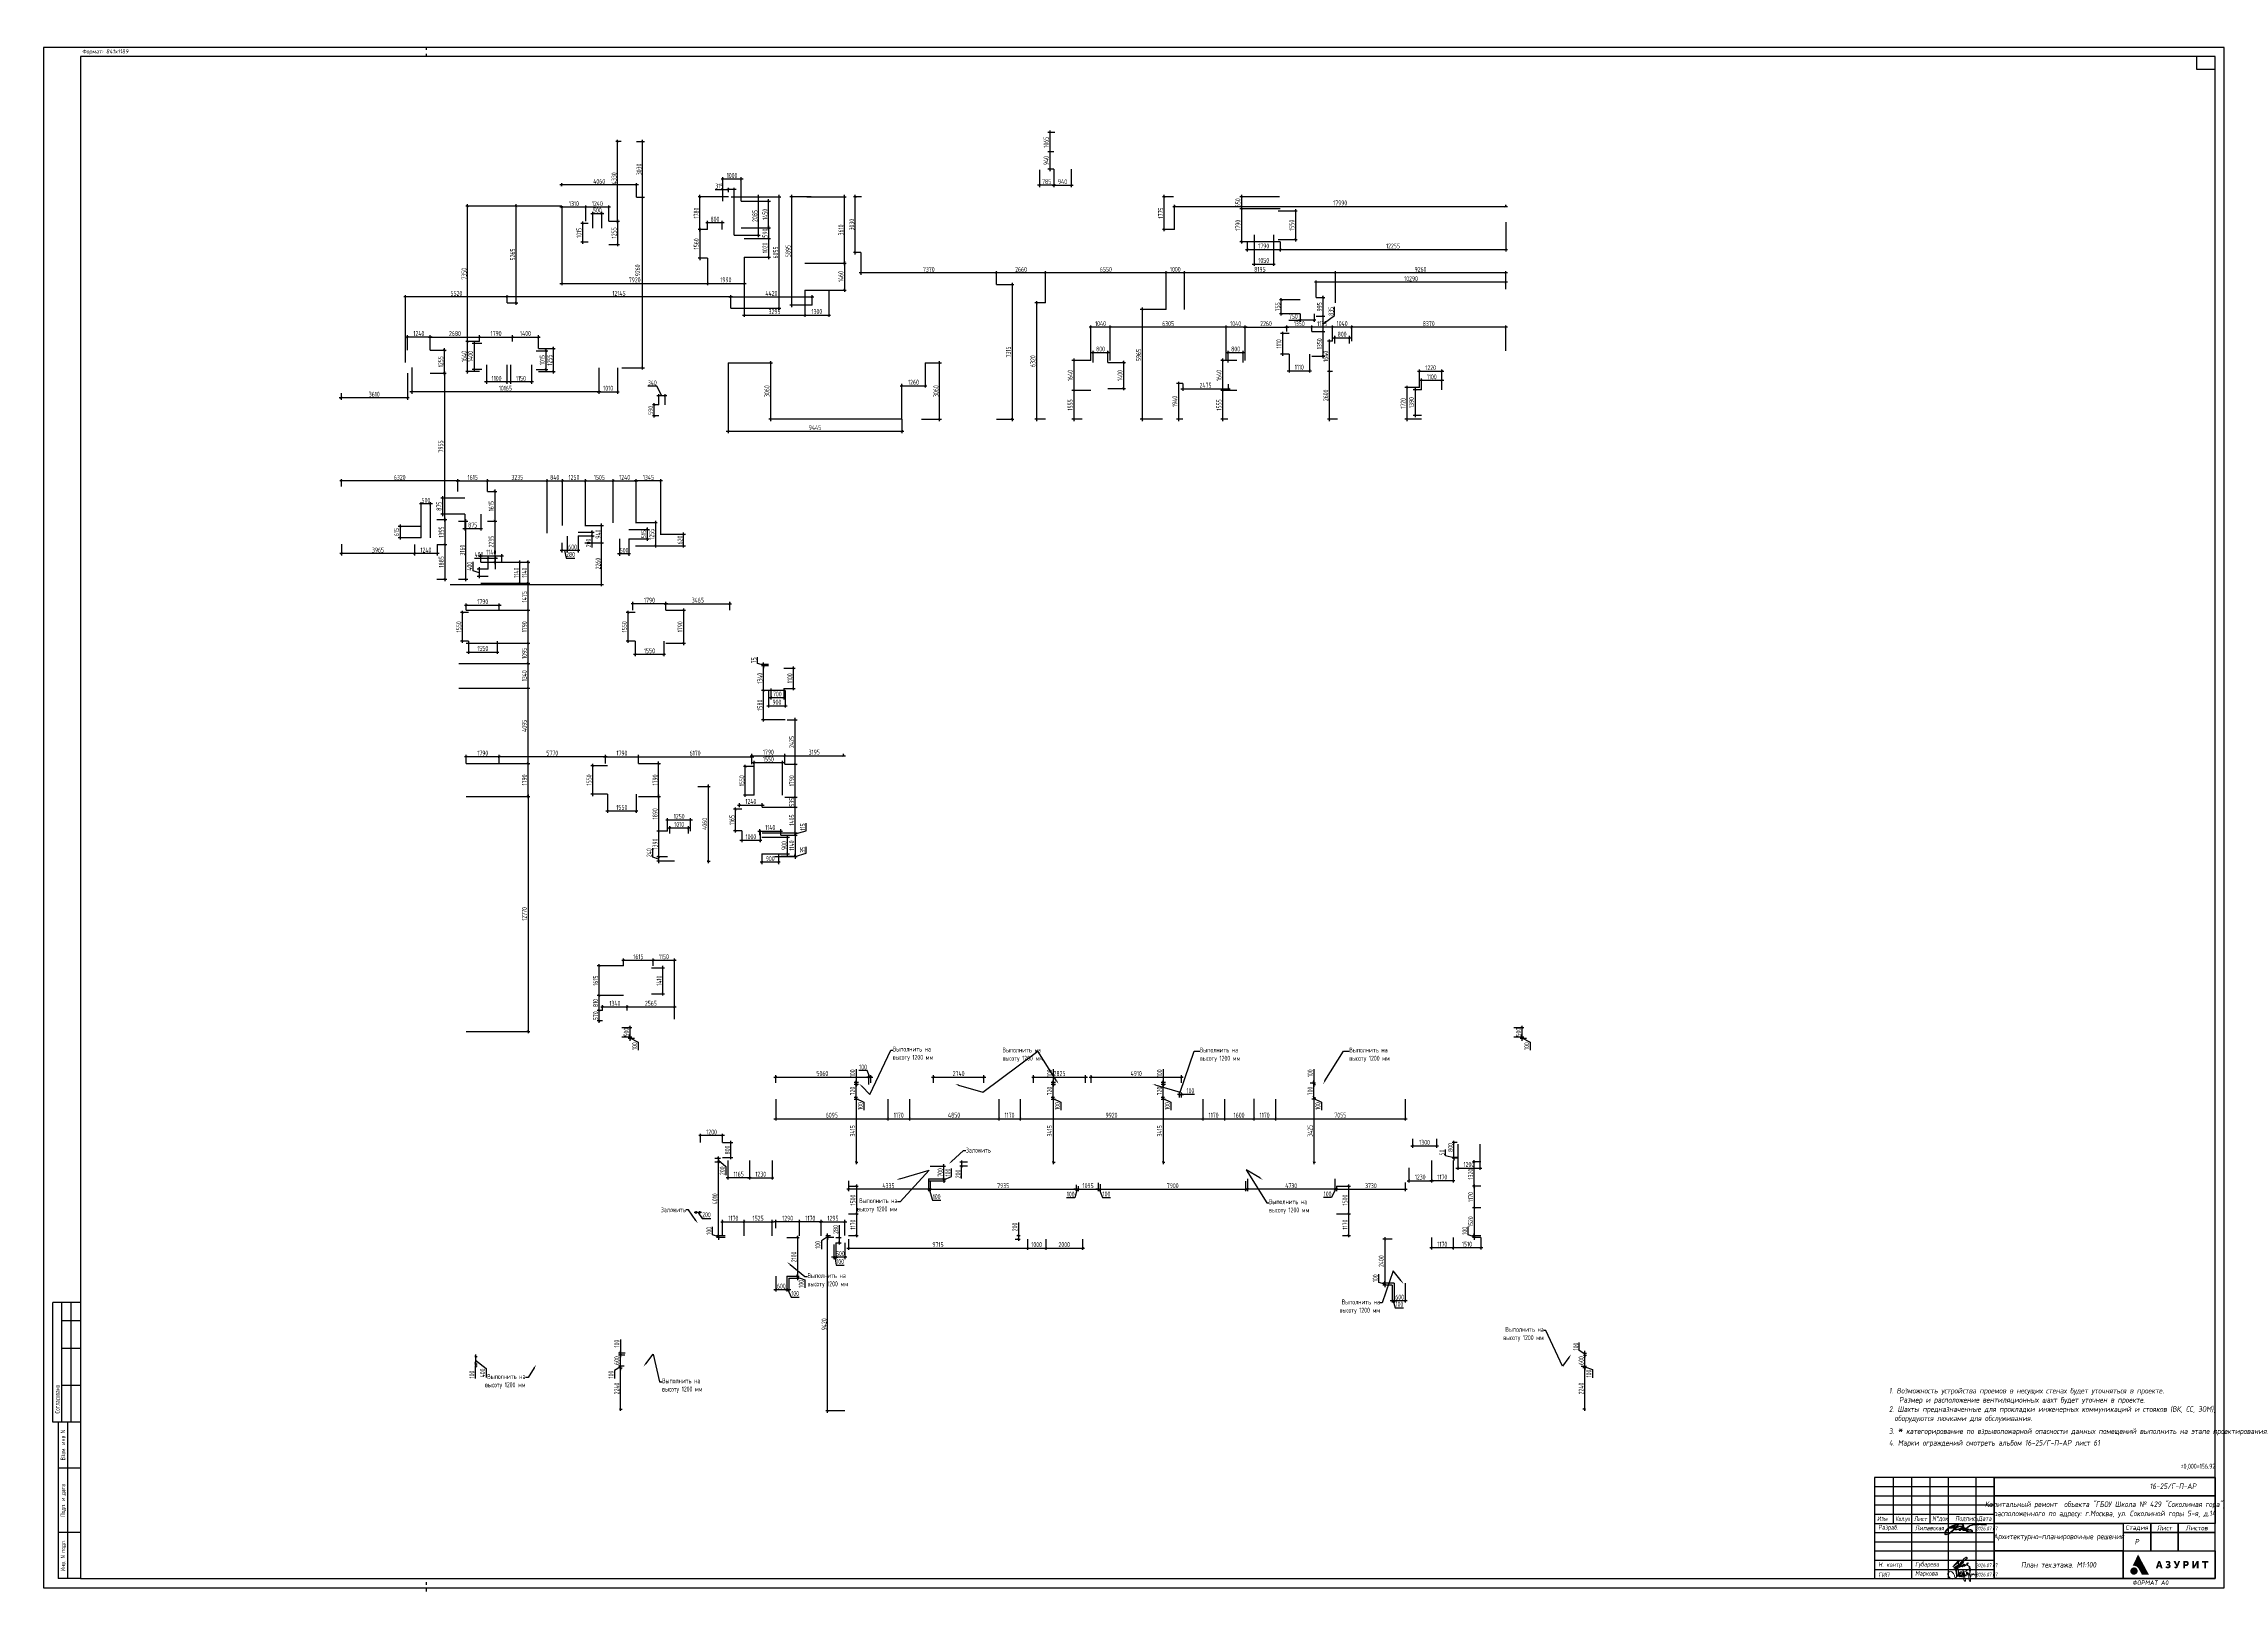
# Paper-space layout 'Тех.этаж' of a CAD drawing. Header units: millimetres. Extents: x -131 to 1054, y -74 to 767.
# The model-space entities are those that its viewports show. They can reach past a viewport. Long polylines and large blocks are cut down to what shows.
import ezdxf
from ezdxf import colors
from ezdxf.entities.mleader import LeaderData, LeaderLine
from ezdxf.enums import TextEntityAlignment as Align
from ezdxf.math import Vec2, Vec3

# ---------------------------------------------------------------- set-up
doc = ezdxf.new("R2010")
doc.units = ezdxf.units.MM
doc.linetypes.add('ACAD_ISO03W100', pattern=[30, 12, -18])
doc.layers.add('_RAMKA', color=7, linetype='Continuous')
for name, color, linetype, lineweight in [('_STAMP', 250, 'Continuous', 30), ('_TEXT', 189, 'Continuous', 30), ('АПР_Примечание', 250, 'Continuous', 9), ('АР_Отметки', 250, 'Continuous', 15), ('АР_Размеры нов.', 15, 'Continuous', 0)]:
    doc.layers.add(name, color=color, linetype=linetype, lineweight=lineweight)
doc.layers.add('ПОДПИСИ', color=7, linetype='Continuous', lineweight=9, true_color=0x0052a5)
doc.layers.get('Defpoints').off()
doc.styles.add('ISOCPEUR', font='isocpeur.ttf', dxfattribs={"width": 0.7})
doc.styles.add('SIMPLEX', font='simplex.shx', dxfattribs={"width": 0.85, "oblique": 7})
doc.styles.get("Standard").update_dxf_attribs({"font": 'arial.ttf'})
doc.styles.add('Архитект', font='isocpeur.ttf', dxfattribs={"width": 0.8, "oblique": 8})
doc.styles.add('Архитектурный', font='isocpeur.ttf', dxfattribs={"oblique": 8})
doc.styles.add('Архитектурный размер', font='isocpeur.ttf', dxfattribs={"width": 0.8, "oblique": 8})
doc.dimstyles.new('R_100', dxfattribs={"dimtxt": 270, "dimasz": 120, "dimexe": 100, "dimexo": 0, "dimgap": 60, "dimtad": 1, "dimdec": 0, "dimrnd": 5, "dimzin": 0, "dimdsep": 46, "dimtxsty": 'ISOCPEUR', "dimblk": 'ARCHTICK', "dimcen": 0, "dimdle": 100, "dimclrd": 256, "dimclre": 256, "dimclrt": 256, "dimadec": 0, "dimazin": 0, "dimtfac": 2, "dimtdec": 0, "dimtofl": 0, "dimtmove": 1, "dimatfit": 3, "dimfxl": 1, "dimtvp": 3, "dimtolj": 1, "dimtzin": 0, "dimarcsym": 0})

# ---------------------------------------------------------------- blocks, each defined once
blk = doc.blocks.new('Логотип Азурит')
at = {"layer": '_STAMP', "linetype": 'Continuous', "true_color": 0x2a3756}
h = blk.add_hatch(color=159, dxfattribs=at)
h.dxf.hatch_style = 1
h.paths.add_polyline_path([(-39.4, 8.5), (-40, 9.6), (-40.6, 10.7), (-41.1, 11.7), (-41.6, 12.6), (-41.8, 12.9), (-41.9, 13), (-41.9, 12.9), (-42, 12.8), (-42.4, 12), (-42.8, 11.2), (-43.1, 10.5), (-43.5, 9.7), (-44.2, 8.3), (-44.5, 7.6), (-44.7, 7.1), (-44.8, 6.9), (-44.7, 6.9), (-44.5, 7), (-44.3, 7), (-44.1, 7), (-43.9, 7), (-43.7, 6.9), (-43.6, 6.9), (-43.4, 6.9), (-43.2, 6.8), (-43.1, 6.7), (-42.9, 6.7), (-42.7, 6.6), (-42.6, 6.5), (-42.4, 6.4), (-42.3, 6.3), (-42.2, 6.2), (-42, 6), (-41.9, 5.9), (-41.8, 5.8), (-41.7, 5.7), (-41.6, 5.5), (-41.3, 4.9), (-41, 4.4), (-40.6, 3.6), (-40, 2.6), (-39.8, 2.1), (-37.9, 2.1), (-36.5, 2.1), (-35.9, 2.1), (-36.5, 3.1), (-36.8, 3.8), (-37.2, 4.4), (-37.7, 5.3), (-38.2, 6.3), (-38.5, 6.9), (-38.9, 7.5)])
at = {"layer": '_STAMP', "linetype": 'Continuous', "true_color": 0x1447b7}
h = blk.add_hatch(color=162, dxfattribs=at)
h.dxf.hatch_style = 1
h.paths.add_polyline_path([(-42.1, 4.2), (-42.1, 4.4), (-42.1, 4.6), (-42.2, 4.8), (-42.3, 4.9), (-42.4, 5.1), (-42.5, 5.3), (-42.6, 5.4), (-42.7, 5.5), (-42.8, 5.6), (-42.9, 5.7), (-43.1, 5.9), (-43.4, 6), (-43.6, 6), (-43.9, 6.1), (-44.2, 6.1), (-44.4, 6.1), (-44.5, 6), (-44.7, 6), (-44.9, 5.9), (-45, 5.8), (-45.2, 5.7), (-45.4, 5.6), (-45.5, 5.5), (-45.6, 5.3), (-45.7, 5.2), (-45.8, 5), (-45.9, 4.9), (-46, 4.7), (-46, 4.5), (-46.1, 4.3), (-46.1, 4.1), (-46.1, 3.9), (-46, 3.7), (-46, 3.5), (-45.9, 3.4), (-45.9, 3.2), (-45.8, 3.1), (-45.7, 3), (-45.6, 2.9), (-45.5, 2.8), (-45.4, 2.7), (-45.3, 2.6), (-45.2, 2.5), (-45.1, 2.4), (-45, 2.3), (-44.8, 2.3), (-44.7, 2.2), (-44.6, 2.2), (-44.4, 2.2), (-44.3, 2.1), (-44.1, 2.1), (-43.8, 2.1), (-43.6, 2.2), (-43.3, 2.3), (-43.1, 2.4), (-42.9, 2.5), (-42.7, 2.7), (-42.6, 2.8), (-42.4, 3), (-42.3, 3.1), (-42.3, 3.3), (-42.2, 3.5), (-42.1, 3.7), (-42.1, 3.8), (-42.1, 4)])
at = {"layer": '_STAMP', "linetype": 'Continuous', "true_color": 0x2a3756}
h = blk.add_hatch(color=159, dxfattribs=at)
h.dxf.hatch_style = 1
h.paths.add_polyline_path([(-29.3, 7.9), (-29.6, 8.8), (-29.9, 9.5), (-30.4, 9.5), (-30.9, 9.5), (-30.9, 9.4), (-31.3, 8.4), (-31.6, 7.3), (-32, 6.3), (-32.2, 5.6), (-32.1, 5.6), (-31.7, 5.6), (-31.2, 5.6), (-31.1, 6), (-31, 6.4), (-30.4, 6.4), (-29.8, 6.4), (-29.6, 6), (-29.5, 5.6), (-29, 5.6), (-28.5, 5.6), (-28.6, 5.8), (-28.9, 6.8)])
h.paths.add_polyline_path([(-30.8, 7.2), (-30.7, 7.3), (-30.6, 7.9), (-30.4, 8.4), (-30.4, 8.6), (-30.4, 8.7), (-30.4, 8.6), (-30.3, 8.4), (-30.2, 8.1), (-30.1, 7.7), (-30, 7.3), (-30, 7.2), (-30.4, 7.2)], flags=16)
h = blk.add_hatch(color=159, dxfattribs=at)
h.dxf.hatch_style = 1
h.paths.add_polyline_path([(-24.4, 7.3), (-24.5, 7.4), (-24.6, 7.5), (-24.7, 7.6), (-24.8, 7.6), (-24.7, 7.7), (-24.6, 7.8), (-24.5, 7.9), (-24.5, 8), (-24.4, 8.1), (-24.3, 8.2), (-24.3, 8.3), (-24.3, 8.3), (-24.3, 8.5), (-24.3, 8.7), (-24.3, 8.7), (-24.3, 8.8), (-24.4, 9), (-24.5, 9.1), (-24.6, 9.3), (-24.8, 9.4), (-24.9, 9.5), (-25.1, 9.5), (-25.3, 9.6), (-25.6, 9.6), (-25.7, 9.6), (-25.9, 9.6), (-26.1, 9.6), (-26.2, 9.5), (-26.4, 9.5), (-26.5, 9.4), (-26.7, 9.3), (-26.8, 9.2), (-26.9, 9.2), (-26.8, 9), (-26.6, 8.7), (-26.5, 8.5), (-26.5, 8.5), (-26.5, 8.5), (-26.3, 8.6), (-26.2, 8.7), (-26.1, 8.7), (-25.9, 8.8), (-25.8, 8.8), (-25.7, 8.8), (-25.6, 8.8), (-25.5, 8.8), (-25.5, 8.7), (-25.4, 8.7), (-25.3, 8.6), (-25.3, 8.6), (-25.3, 8.5), (-25.3, 8.4), (-25.3, 8.3), (-25.3, 8.2), (-25.4, 8.1), (-25.4, 8.1), (-25.4, 8.1), (-25.5, 8), (-25.6, 8), (-25.8, 8), (-26.1, 8), (-26.1, 7.6), (-26.1, 7.2), (-25.8, 7.2), (-25.5, 7.2), (-25.5, 7.2), (-25.4, 7.2), (-25.3, 7.2), (-25.3, 7.1), (-25.2, 7.1), (-25.2, 7), (-25.2, 7), (-25.2, 6.9), (-25.2, 6.8), (-25.2, 6.7), (-25.2, 6.6), (-25.2, 6.6), (-25.3, 6.5), (-25.3, 6.5), (-25.4, 6.5), (-25.4, 6.4), (-25.5, 6.4), (-25.7, 6.4), (-25.8, 6.4), (-25.9, 6.4), (-26, 6.4), (-26.2, 6.5), (-26.3, 6.6), (-26.4, 6.7), (-26.5, 6.8), (-26.8, 6.5), (-26.9, 6.3), (-27, 6.2), (-27, 6.1), (-27, 6.1), (-26.9, 6.1), (-26.8, 6), (-26.6, 5.8), (-26.4, 5.7), (-26.2, 5.6), (-26, 5.6), (-25.8, 5.6), (-25.5, 5.6), (-25.3, 5.6), (-25.1, 5.6), (-25, 5.7), (-24.9, 5.7), (-24.7, 5.8), (-24.6, 5.9), (-24.5, 5.9), (-24.4, 6), (-24.4, 6.1), (-24.3, 6.2), (-24.3, 6.4), (-24.2, 6.5), (-24.2, 6.7), (-24.2, 6.8), (-24.2, 6.9), (-24.2, 7.1), (-24.3, 7.2), (-24.3, 7.3)])
h = blk.add_hatch(color=159, dxfattribs=at)
h.dxf.hatch_style = 1
h.paths.add_polyline_path([(-19.6, 8), (-19.4, 8.7), (-19.1, 9.2), (-19, 9.5), (-19.2, 9.5), (-19.5, 9.5), (-20, 9.5), (-20, 9.4), (-20.3, 8.7), (-20.6, 7.8), (-20.6, 7.7), (-20.7, 7.6), (-20.7, 7.6), (-20.7, 7.7), (-20.8, 8), (-21, 8.4), (-21.3, 9.1), (-21.5, 9.5), (-22.1, 9.5), (-22.6, 9.5), (-22.4, 9.2), (-21.9, 8.2), (-21.3, 7.1), (-21.1, 6.6), (-21.1, 6.6), (-21.1, 6.5), (-21.1, 6.5), (-21.2, 6.4), (-21.3, 6.4), (-21.4, 6.4), (-21.5, 6.4), (-21.5, 6.4), (-21.6, 6.4), (-21.7, 6.5), (-21.8, 6.5), (-21.9, 6.5), (-21.9, 6.4), (-22.1, 6), (-22.2, 5.9), (-22.2, 5.8), (-22.1, 5.8), (-21.9, 5.7), (-21.8, 5.6), (-21.7, 5.6), (-21.5, 5.6), (-21.3, 5.6), (-21.1, 5.6), (-21, 5.6), (-20.9, 5.7), (-20.8, 5.7), (-20.7, 5.8), (-20.6, 5.8), (-20.6, 5.9), (-20.5, 6), (-20.3, 6.2), (-20.3, 6.4), (-20.2, 6.5), (-19.9, 7.3)])
h = blk.add_hatch(color=159, dxfattribs=at)
h.dxf.hatch_style = 1
h.paths.add_polyline_path([(-14.5, 7.5), (-14.4, 7.6), (-14.4, 7.7), (-14.3, 8), (-14.3, 8.2), (-14.3, 8.4), (-14.4, 8.6), (-14.4, 8.8), (-14.5, 8.9), (-14.6, 9), (-14.6, 9.1), (-14.7, 9.2), (-14.8, 9.3), (-14.9, 9.4), (-15.1, 9.4), (-15.2, 9.5), (-15.3, 9.5), (-15.5, 9.5), (-16.3, 9.5), (-17.2, 9.5), (-17.2, 7.6), (-17.2, 5.6), (-16.7, 5.6), (-16.3, 5.6), (-16.3, 6.2), (-16.3, 6.8), (-15.9, 6.8), (-15.6, 6.8), (-15.4, 6.9), (-15.2, 6.9), (-15, 7), (-14.8, 7.1), (-14.7, 7.2), (-14.6, 7.4)])
h.paths.add_polyline_path([(-15.6, 7.7), (-15.7, 7.7), (-16, 7.7), (-16.3, 7.7), (-16.3, 8.2), (-16.3, 8.7), (-15.9, 8.7), (-15.6, 8.7), (-15.6, 8.7), (-15.5, 8.7), (-15.4, 8.6), (-15.4, 8.5), (-15.3, 8.4), (-15.3, 8.4), (-15.3, 8.2), (-15.3, 8.1), (-15.3, 8), (-15.3, 7.9), (-15.4, 7.9), (-15.4, 7.8), (-15.4, 7.8), (-15.5, 7.7)], flags=16)
h = blk.add_hatch(color=159, dxfattribs=at)
h.dxf.hatch_style = 1
h.paths.add_polyline_path([(-10.1, 7.8), (-10, 8), (-9.9, 8.1), (-9.9, 7.9), (-10, 7.5), (-10, 6.7), (-10, 5.6), (-9.5, 5.6), (-9, 5.6), (-9, 7.6), (-9, 9.5), (-9.5, 9.5), (-10, 9.5), (-10.4, 8.9), (-10.8, 8.1), (-11, 7.8), (-11.3, 7.3), (-11.4, 7.1), (-11.4, 7), (-11.4, 7.3), (-11.4, 7.8), (-11.4, 8.6), (-11.4, 9.5), (-11.9, 9.5), (-12.3, 9.5), (-12.3, 7.6), (-12.3, 5.6), (-11.9, 5.6), (-11.4, 5.6), (-11.2, 5.9), (-10.6, 6.9), (-10.3, 7.4)])
h = blk.add_hatch(color=159, dxfattribs=at)
h.dxf.hatch_style = 1
h.paths.add_polyline_path([(-3.7, 9.1), (-3.7, 9.5), (-5.4, 9.5), (-7.1, 9.5), (-7.1, 9.1), (-7.1, 8.7), (-6.5, 8.7), (-5.9, 8.7), (-5.9, 7.2), (-5.9, 5.6), (-5.4, 5.6), (-5, 5.6), (-5, 7.2), (-5, 8.7), (-4.3, 8.7), (-3.7, 8.7)])
blk = doc.blocks.new('подпись Липавская')
at = {"color": 162, "lineweight": 18, "true_color": 0x0034d1}
for points, knots in [([(2.4, -0.6), (1.9, -1.1), (1.5, -1.5), (0.6, -2.3), (0.2, -2.6), (-0.4, -3.1), (-0.8, -3.3), (-1.5, -3.6), (-1.9, -3.7), (-2.4, -3.8), (-2.6, -3.8), (-2.9, -3.6), (-3, -3.5), (-3.1, -3.2), (-3, -3.1), (-3, -2.6), (-2.9, -2.3), (-2.6, -1.9), (-2.5, -1.7), (-2, -1), (-1.6, -0.6), (-0.8, 0.1), (-0.4, 0.4), (0.6, 0.9), (1, 1.2), (1.6, 1.4), (1.6, 1.4), (1.7, 1.5)], [1.927995, 1.927995, 1.927995, 1.927995, 2.162861, 2.162861, 2.342684, 2.342684, 2.481252, 2.481252, 2.589465, 2.589465, 2.644352, 2.644352, 2.684993, 2.684993, 2.725633, 2.725633, 2.816518, 2.816518, 2.907403, 2.907403, 3.101021, 3.101021, 3.294638, 3.294638, 3.488255, 3.488255, 3.514244, 3.514244, 3.514244, 3.514244]), ([(1.5, 0.1), (1.6, 0.1), (1.8, 0.1), (2, 0.2), (2.1, 0.3), (2.5, 0.4), (2.7, 0.6), (3, 0.7)], [0.9055552, 0.9055552, 0.9055552, 0.9055552, 0.9629326, 0.9629326, 1.02031, 1.02031, 1.1239395, 1.1239395, 1.1239395, 1.1239395]), ([(6.8, 0.3), (6.6, 0.1), (6.3, 0), (5.8, -0.3), (5.5, -0.5), (5, -0.7), (4.7, -0.8), (4.2, -1), (4, -1), (3.6, -1.1), (3.4, -1.1), (3, -1.1), (2.8, -1.1), (2.6, -1), (2.5, -1), (2.4, -0.8), (2.3, -0.7), (2.4, -0.6)], [4.3062538, 4.3062538, 4.3062538, 4.3062538, 4.4138757, 4.4138757, 4.5214976, 4.5214976, 4.6291196, 4.6291196, 4.7090277, 4.7090277, 4.7729116, 4.7729116, 4.8231548, 4.8231548, 4.8495834, 4.8495834, 4.87234, 4.87234, 4.87234, 4.87234]), ([(2.8, -0.2), (3.1, 0.1), (3.6, 0.3), (4.3, 0.6), (4.6, 0.7), (5.2, 0.9), (5.6, 0.9), (6.2, 1), (6.5, 1), (6.8, 1)], [4.9347748, 4.9347748, 4.9347748, 4.9347748, 5.0568055, 5.0568055, 5.1788362, 5.1788362, 5.3146558, 5.3146558, 5.3908243, 5.3908243, 5.3908243, 5.3908243]), ([(5.1, 2.3), (5.5, 2.3), (5.9, 2.2), (6.5, 2), (6.7, 2), (7.1, 1.6), (7.3, 1.3), (7.3, 1), (7.2, 0.9), (7.2, 0.8)], [3.9400756, 3.9400756, 3.9400756, 3.9400756, 4.077799, 4.077799, 4.1515227, 4.1515227, 4.2252463, 4.2252463, 4.2499379, 4.2499379, 4.2499379, 4.2499379]), ([(7.2, 0.8), (7.3, 0.7), (7.3, 0.5), (7.3, 0.3), (7.3, 0.2), (7.3, 0), (7.2, 0), (7.2, 0)], [5.43291642, 5.43291642, 5.43291642, 5.43291642, 5.46279586, 5.46279586, 5.4926753, 5.4926753, 5.50331351, 5.50331351, 5.50331351, 5.50331351]), ([(7.2, 0), (7.4, 0), (7.5, 0), (7.8, 0), (8, 0), (8.2, -0.2), (8.3, -0.3), (8.3, -0.4)], [6.0978529, 6.0978529, 6.0978529, 6.0978529, 6.1425729, 6.1425729, 6.1872929, 6.1872929, 6.2036694, 6.2036694, 6.2036694, 6.2036694]), ([(8.7, -0.5), (8.8, -0.1), (9.2, 0.3), (9.8, 0.8), (10.2, 1.1), (11, 1.4), (11.4, 1.5), (12.7, 1.7), (13.6, 1.8), (15, 1.9), (15.7, 1.9), (16.8, 1.9), (17.2, 1.9), (18, 1.8), (18.5, 1.8), (19.2, 1.7), (19.4, 1.7), (19.7, 1.7)], [7.769656, 7.769656, 7.769656, 7.769656, 7.921996, 7.921996, 8.074335, 8.074335, 8.226675, 8.226675, 8.542229, 8.542229, 8.775159, 8.775159, 8.93404, 8.93404, 9.09292, 9.09292, 9.186254, 9.186254, 9.186254, 9.186254]), ([(6.6, -0.7), (6.5, -0.8), (6.4, -0.9), (6, -1.1), (5.7, -1.3), (5.4, -1.4), (5.3, -1.4), (5.2, -1.4), (5.1, -1.4), (5, -1.4), (5, -1.4), (4.9, -1.4), (4.8, -1.3), (4.8, -1.1), (4.8, -1.1), (4.9, -1), (4.9, -1), (4.9, -0.9), (5, -0.9), (5.1, -0.8), (5.3, -0.7), (5.5, -0.6), (5.6, -0.5), (5.9, -0.4), (6, -0.3), (6.3, -0.3), (6.3, -0.3), (6.4, -0.2)], [5.5967371, 5.5967371, 5.5967371, 5.5967371, 5.6654435, 5.6654435, 5.7341498, 5.7341498, 5.7599769, 5.7599769, 5.7754743, 5.7754743, 5.7848694, 5.7848694, 5.7920528, 5.7920528, 5.7992363, 5.7992363, 5.8064198, 5.8064198, 5.8255794, 5.8255794, 5.8652806, 5.8652806, 5.9049817, 5.9049817, 5.9720452, 5.9720452, 5.9983972, 5.9983972, 5.9983972, 5.9983972]), ([(7.7, -1.2), (7.7, -1.3), (7.6, -1.3), (7.4, -1.4), (7.3, -1.5), (7.1, -1.5), (7, -1.5), (6.9, -1.4), (6.9, -1.4), (6.8, -1.3), (6.8, -1.2), (6.8, -1.1), (6.8, -1), (6.9, -0.9), (6.9, -0.9), (7, -0.8), (7.1, -0.7), (7.4, -0.6), (7.6, -0.5), (7.7, -0.5)], [6.3030834, 6.3030834, 6.3030834, 6.3030834, 6.3311025, 6.3311025, 6.3581066, 6.3581066, 6.3684891, 6.3684891, 6.3749758, 6.3749758, 6.3814625, 6.3814625, 6.3879491, 6.3879491, 6.4022384, 6.4022384, 6.4305971, 6.4305971, 6.4944159, 6.4944159, 6.4944159, 6.4944159]), ([(8.6, -1.2), (8.5, -1.3), (8.4, -1.3), (8.3, -1.4), (8.2, -1.4), (8.1, -1.5), (8, -1.5), (7.9, -1.4), (7.8, -1.4), (7.7, -1.3), (7.7, -1.3), (7.7, -1.2)], [6.63437936, 6.63437936, 6.63437936, 6.63437936, 6.65591892, 6.65591892, 6.6718971, 6.6718971, 6.68234273, 6.68234273, 6.6889962, 6.6889962, 6.69151939, 6.69151939, 6.69151939, 6.69151939]), ([(9.7, -1.1), (9.9, -1.1), (10.3, -1), (11, -1), (11.3, -1), (11.8, -1.2), (11.9, -1.4), (12.1, -1.8), (12, -2.1), (11.8, -2.3), (11.7, -2.4), (11.3, -2.5), (11.2, -2.5), (10.6, -2.5), (10.3, -2.5), (9.7, -2.3), (9.5, -2.2), (9.1, -2), (8.9, -1.9), (8.6, -1.5), (8.6, -1.4), (8.6, -1.2)], [7.0162906, 7.0162906, 7.0162906, 7.0162906, 7.0993883, 7.0993883, 7.1824861, 7.1824861, 7.2545595, 7.2545595, 7.301037, 7.301037, 7.3475144, 7.3475144, 7.3939919, 7.3939919, 7.486045, 7.486045, 7.578098, 7.578098, 7.6546435, 7.6546435, 7.6967383, 7.6967383, 7.6967383, 7.6967383]), ([(9.2, -0.6), (9.2, -0.6), (9.3, -0.6), (9.5, -0.5), (9.5, -0.5), (9.6, -0.5), (9.7, -0.6), (9.8, -0.8), (9.8, -0.8), (9.8, -0.9), (9.8, -1), (9.8, -1), (9.7, -1.1), (9.7, -1.1)], [6.85701628, 6.85701628, 6.85701628, 6.85701628, 6.88166544, 6.88166544, 6.8944683, 6.8944683, 6.90289754, 6.90289754, 6.91132677, 6.91132677, 6.91975601, 6.91975601, 6.93200035, 6.93200035, 6.93200035, 6.93200035])]:
    blk.add_open_spline(points, degree=3, knots=knots, dxfattribs=at)
blk.add_spline([(0, 0), (0, -0.1), (0.3, -0.2), (0.8, 0), (1.4, 0.3), (1.9, 0.6), (2.3, 0.9), (2.7, 1.2), (2.9, 1.5), (3, 1.7), (3, 1.9), (2.7, 1.9), (2.4, 1.7), (1.8, 1.3), (1.5, 1), (1.2, 0.5), (1.1, 0.1), (1.2, -0.1), (1.6, -0.2), (2.1, 0), (2.5, 0.2), (2.9, 0.4), (3.5, 0.7), (4.1, 1.2), (4.6, 1.8), (4.8, 2.1), (4.9, 2.3), (4.5, 2.1), (4.1, 1.7), (3.7, 1.3), (3.1, 0.5), (2.4, -0.2), (1.7, -1), (0.7, -1.8), (-0.1, -2.5), (-1.4, -3.3), (-2.7, -3.4), (-2.7, -2.6), (-2.3, -1.8), (-1.6, -1), (-0.5, -0.1), (1, 0.8), (2, 1.3), (3.5, 1.8), (4.9, 2), (5.9, 2), (6.5, 1.8), (6.9, 1.5), (7, 1.1), (6.6, 0.4), (5.7, -0.1), (4.4, -0.6), (3.4, -0.9), (2.6, -0.8), (3.8, 0.1), (4.9, 0.5), (6.3, 0.7), (7.1, 0.5), (7, 0.1), (6.8, -0.2), (6.4, -0.5), (5.9, -0.9), (5, -1.2), (5.4, -0.9), (5.6, -0.8), (5.9, -0.6), (6.2, -0.5), (6.9, -0.3), (7.6, -0.2), (8, -0.4), (8.1, -0.4), (8, -0.6), (7.7, -1), (7.3, -1.2), (7, -1.2), (7.2, -1), (7.4, -0.9), (7.8, -0.7), (8.1, -0.6), (8.4, -0.6), (8.5, -0.7), (8.4, -1.1), (8.2, -1.2), (8, -1.2), (8, -1), (8.2, -0.9), (8.7, -0.9), (9, -0.9), (9.6, -0.8), (9.4, -1.1), (10.8, -1.2), (11.7, -1.6), (11.8, -1.9), (10.3, -2.2), (9.5, -1.9), (8.9, -1.5), (8.8, -0.7), (9.2, -0.1), (9.8, 0.5), (10.7, 1), (12.2, 1.4), (13.8, 1.6), (15.5, 1.7), (16.6, 1.7), (17.2, 1.6), (18.3, 1.6), (19.6, 1.4)], degree=3, dxfattribs=at)
for points in [[(0.2, 0.1), (0.5, 0.1), (0.6, 0.2), (0.9, 0.3)], [(1.6, 0.7), (1.9, 0.9), (2.1, 1), (2.3, 1.2)], [(2, 1.1), (1.8, 0.9), (1.7, 0.8), (1.6, 0.7)], [(3.3, 0.4), (3.1, 0.2), (3, 0), (2.8, -0.2)], [(3.2, 2), (3.6, 2), (3.9, 2.1), (4.2, 2.2)], [(8.3, -0.4), (8.4, -0.4), (8.6, -0.4), (8.7, -0.5)]]:
    blk.add_open_spline(points, degree=3, dxfattribs=at)
blk = doc.blocks.new('Маркова')
at = {"layer": 'ПОДПИСИ'}
for points in [[(44384.16, 26837.52), (44384.02, 26837.95), (44383.86, 26838.46), (44383.67, 26838.92), (44383.36, 26839.36), (44382.92, 26839.82), (44382.37, 26840.02), (44381.91, 26839.87), (44381.53, 26839.53), (44381.38, 26839.14), (44381.38, 26838.69), (44381.61, 26838.16), (44381.82, 26837.83), (44382.25, 26837.39), (44382.84, 26837.07), (44383.53, 26837.07), (44383.96, 26837.22), (44384.63, 26837.82), (44384.75, 26838.6), (44384.75, 26839.25), (44384.75, 26840.2), (44384.75, 26840.92)], [(44384.96, 26840.5), (44384.84, 26841), (44384.62, 26841.2), (44384.35, 26841.2), (44384.24, 26840.96), (44384.24, 26840.55), (44384.41, 26840.01), (44384.62, 26839.21), (44384.92, 26838.49), (44385.18, 26837.92), (44385.36, 26839.06), (44385.43, 26839.91), (44385.43, 26840.64), (44385.43, 26840.89), (44385.19, 26840.95), (44385.19, 26840.77), (44385.34, 26839.78), (44385.66, 26838.18), (44385.84, 26837.88), (44386.06, 26838.38), (44386.19, 26839.11), (44386.19, 26839.42), (44385.86, 26839.42), (44385.74, 26839.02), (44385.85, 26838.57), (44386.16, 26838.35), (44386.41, 26838.02), (44386.59, 26837.89), (44386.84, 26838.65), (44386.91, 26839.29), (44386.72, 26839.71), (44386.37, 26839.83), (44386.03, 26839.65), (44385.9, 26839.34), (44386.01, 26838.87), (44386.13, 26838.49), (44386.23, 26838.35), (44386.53, 26838.44), (44386.8, 26838.81), (44386.69, 26839.42), (44386.69, 26838.93), (44386.91, 26838.2), (44387.08, 26838.02), (44387.16, 26837.94), (44387.37, 26838.08), (44387.53, 26839.05), (44387.42, 26839.79), (44387.17, 26840.7), (44387.77, 26837.87), (44387.91, 26837.45), (44388.05, 26836.95), (44388.14, 26836.54), (44388.14, 26836.2), (44387.88, 26836.28), (44387.54, 26836.8), (44387.3, 26837.47), (44387.19, 26838.24), (44387.19, 26838.85), (44387.56, 26839.4), (44387.69, 26839.4), (44387.84, 26838.89), (44387.99, 26838.52), (44388.2, 26838.24), (44388.31, 26838.24), (44388.45, 26838.62), (44388.56, 26839.33), (44388.56, 26839.82), (44388.99, 26838.58), (44388.84, 26839.38), (44388.96, 26839.55), (44389.15, 26839.24), (44389.31, 26838.93), (44389.48, 26838.73), (44389.74, 26839.03), (44389.9, 26839.65), (44390, 26840.29), (44389.86, 26841.59), (44389.69, 26841.82), (44389.56, 26841.68), (44389.56, 26841.3), (44389.7, 26840.31), (44389.89, 26838.82), (44389.99, 26837.79), (44389.99, 26837.09), (44389.99, 26836.15), (44389.72, 26836.32), (44389.53, 26836.9), (44389.4, 26837.91), (44389.4, 26838.5), (44389.48, 26839.15), (44389.86, 26838.76), (44389.86, 26838.62), (44390.05, 26838.01), (44390.31, 26838.39), (44390.66, 26839.02), (44390.82, 26838.67), (44391.19, 26839.01), (44391.41, 26838.69), (44391.93, 26838.78), (44392.24, 26838.65), (44392.64, 26838.79)]]:
    blk.add_spline(points, degree=3, dxfattribs=at)
blk = doc.blocks.new('_Azurit_Stamp 1')
at = {"color": 172, "lineweight": 5, "true_color": 0x1616e3}
for p, q in [((-139.5, 9.9), (-142.6, 6.4)), ((-139.4, 9.9), (-142.6, 6.3)), ((-142.6, 6.4), (-139.5, 9.1)), ((-142.6, 6.3), (-139.5, 9)), ((-141.2, 5.3), (-139.4, 7.3)), ((-141, 5.2), (-141.2, 5.3)), ((-141.1, 5.3), (-139.4, 7.2)), ((-141, 5.3), (-141.1, 5.3)), ((-140.7, 5.4), (-141, 5.3)), ((-140.7, 5.3), (-141, 5.2)), ((-140.1, 6), (-140.7, 5.4)), ((-140, 5.9), (-140.7, 5.3)), ((-140, 6.1), (-139.3, 6.6)), ((-140, 5.9), (-139.9, 6)), ((-139.8, 6.1), (-139.3, 6.5)), ((-139.4, 9.1), (-139.2, 9.3)), ((-139.4, 9), (-139.2, 9.2)), ((-139.3, 7.3), (-138.9, 7.9)), ((-139.3, 7.4), (-139, 7.8)), ((-139.2, 6.6), (-139.3, 6.5)), ((-139.3, 6.5), (-139.3, 6.3)), ((-139.3, 6.4), (-139.3, 6.2)), ((-139.3, 6.3), (-139.1, 6.2)), ((-139.3, 6.2), (-139.1, 6.1)), ((-139.2, 6.8), (-136.8, 8.9)), ((-139.2, 6.6), (-136.7, 8.8)), ((-139, 7.3), (-139.2, 6.8)), ((-139, 7.2), (-139.2, 6.8)), ((-139.1, 6.2), (-138.7, 6.4)), ((-139.1, 6.1), (-138.7, 6.3)), ((-139.1, 6.1), (-138.7, 6.3)), ((-136.8, 8.9), (-139, 7.2)), ((-136.8, 8.9), (-139, 7.3)), ((-138.9, 7.9), (-136.6, 10.7)), ((-138.7, 8), (-136.5, 10.7)), ((-138.7, 6.4), (-136.4, 7.9)), ((-138.6, 6.3), (-137.4, 7.2)), ((-137.4, 7.2), (-137.8, 6.8)), ((-137.2, 7.3), (-137.7, 6.7)), ((-137.2, 7.3), (-136.4, 7.9)), ((-137.2, 6.5), (-136.7, 6.9)), ((-137.2, 6.5), (-136.8, 6.8)), ((-136.4, 7.9), (-137.1, 7.5)), ((-137.1, 7.4), (-137.1, 7.4)), ((-136.1, 7.7), (-136.8, 6.8)), ((-136.1, 7.7), (-136.7, 6.9)), ((-136.7, 6.9), (-136, 7.6)), ((-136.7, 6.9), (-135.9, 7.5)), ((-136.7, 6.9), (-136.6, 6.8)), ((-136.6, 6.8), (-136.7, 6.9)), ((-136.6, 6.8), (-136.5, 6.7)), ((-136.6, 6.8), (-136.5, 6.8)), ((-133.7, 5.2), (-136.6, 3.4)), ((-133.7, 5.2), (-136.6, 3.4)), ((-136.5, 10.8), (-135.3, 11.6)), ((-136.5, 10.7), (-135.2, 11.5)), ((-136.5, 6.8), (-136.1, 6.9)), ((-136.5, 6.7), (-136.1, 6.8)), ((-136.4, 7.9), (-136.4, 7.9)), ((-136.1, 6.8), (-134.9, 7.6)), ((-136.1, 6.9), (-134.9, 7.6)), ((-134.8, 7.4), (-133.5, 6.3)), ((-134.7, 7.4), (-133.4, 6.3)), ((-134.2, 8.5), (-134.3, 8.5)), ((-134.2, 8.4), (-134.3, 8.4)), ((-134.3, 8.4), (-134.3, 8.4)), ((-134.2, 8.4), (-134.2, 8.5))]:
    blk.add_line(p, q, dxfattribs=at)
for points in [[(-140.1, 6), (-140.9, 5.7), (-141.6, 5.6), (-141.9, 5.7), (-141.8, 5.8), (-141.5, 6.2), (-139.4, 7.5)], [(-140, 6.1), (-140.9, 5.7), (-141.6, 5.7), (-141.8, 5.7), (-141.8, 5.8), (-141.5, 6.1), (-139.4, 7.5), (-139.4, 7.3)], [(-139.3, 6.4), (-139.8, 6.1), (-139.9, 6)], [(-139.3, 6.5), (-139.4, 6.5), (-139.8, 6.1), (-139.8, 6.1)], [(-139.5, 9), (-139.6, 8.1), (-139.4, 7.5)], [(-139.4, 9), (-139.5, 8.2), (-139.4, 7.6)], [(-139.4, 7.6), (-138.9, 7.9)], [(-139.4, 7.5), (-139, 7.8)], [(-139.4, 7.5), (-139.3, 7.4)], [(-139.4, 7.2), (-139.3, 6.8), (-139.3, 6.6)], [(-139.3, 7.3), (-139.2, 6.8)]]:
    blk.add_lwpolyline(points, dxfattribs=at)
for points in [[(-139.2, 9.2), (-138.8, 9.6, 0.664719), (-139, 9.8, 0.116051), (-139.3, 9.6, 0.12803), (-139.5, 9.3), (-139.5, 9.1)], [(-139.2, 9.3), (-138.9, 9.7, 0.620604), (-139, 9.8, 0.116009), (-139.3, 9.5, 0.126024), (-139.4, 9.3), (-139.4, 9.1)], [(-138.9, 7.9), (-138.5, 8.1), (-134.8, 11, 0.828646), (-135.3, 11.6)], [(-138.7, 8), (-138.6, 8.1), (-134.8, 11.1, 0.817588), (-135.2, 11.5)]]:
    blk.add_lwpolyline(points, format="xyb", dxfattribs=at)
for centre, radius, start, end in [((-137.6, 6.6), 0.222, 144.8899, 225.505), ((-137.6, 6.6), 0.164, 144.8899, 225.505), ((-137.5, 6.9), 0.428, 237.4946, 304.5474), ((-137.5, 6.9), 0.486, 237.4946, 304.5474), ((-136.8, 8.9), 0.0636, 335.3486, 107.8343), ((-136, 7.6), 0.131, 327.1495, 150.1539), ((-136, 7.6), 0.0731, 327.1495, 150.1539), ((-134.3, 7.8), 0.682, 96.4472, 194.9902), ((-134.3, 7.8), 0.624, 96.4472, 193.5642), ((-135.6, 8.9), 1.44, 299.6881, 338.4776), ((-134.3, 7.8), 0.682, 200.0512, 220.3111), ((-135.6, 8.9), 1.49, 299.157, 339.3007), ((-134.3, 7.8), 0.624, 199.0634, 220.3111), ((-134, 5.9), 0.707, 295.4048, 36.3986), ((-134, 5.9), 0.765, 295.4048, 36.3986)]:
    blk.add_arc(centre, radius, start, end, dxfattribs=at)
at = {"layer": '_STAMP', "lineweight": -2}
for p, q in [((-185, 50), (-120, 50)), ((-120, 55), (-120, 0)), ((-185, 45), (-120, 45)), ((-185, 40), (-120, 40)), ((-185, 25), (-120, 25)), ((-185, 20), (-120, 20)), ((-185, 15), (-120, 15)), ((-185, 10), (-120, 10)), ((-185, 5), (-120, 5))]:
    blk.add_line(p, q, dxfattribs=at)
at = {"layer": '_STAMP', "lineweight": 30}
for p, q in [((-175, 55), (-175, 30)), ((-165, 55), (-165, 0)), ((-155, 55), (-155, 30)), ((-145, 55), (-145, 0)), ((-130, 55), (-130, 0)), ((-185, 35), (-120, 35)), ((-185, 30), (-120, 30))]:
    blk.add_line(p, q, dxfattribs=at)
at = {"layer": '_STAMP', "lineweight": -2}
blk.add_lwpolyline([(-185, 0), (0, 0), (0, 55), (-185, 55)], close=True, dxfattribs=at)
at = {"layer": '_STAMP', "lineweight": 30}
for points in [[(-185, 0), (0, 0), (0, 55), (-185, 55)], [(-120, 55), (0, 55), (0, 45), (-120, 45)], [(-120, 45), (0, 45), (0, 30), (-120, 30)], [(-120, 30), (-50, 30), (-50, 15), (-120, 15)], [(-50, 25), (-35, 25), (-35, 30), (-50, 30)], [(-50, 15), (-35, 15), (-35, 25), (-50, 25)], [(-35, 25), (-20, 25), (-20, 30), (-35, 30)], [(-35, 15), (-20, 15), (-20, 25), (-35, 25)], [(-20, 25), (0, 25), (0, 30), (-20, 30)], [(-20, 15), (0, 15), (0, 25), (-20, 25)], [(-120, 15), (-50, 15), (-50, 0), (-120, 0)], [(-50, 15), (0, 15), (0, 0), (-50, 0)]]:
    blk.add_lwpolyline(points, close=True, dxfattribs=at)
at = {"color": 172, "lineweight": 5, "true_color": 0x1616e3}
blk.add_blockref('подпись Липавская', (-143.9, 27.6), dxfattribs=at)
at = {"linetype": 'Continuous'}
blk.add_blockref('Логотип Азурит', (0, 0), dxfattribs=at)
at = {"color": 172, "true_color": 0x1616e3, "xscale": 1.418317179910401, "yscale": 1.418317179910401, "zscale": 1.418317179910401}
blk.add_blockref('Маркова', (-63092.1, -38063.7), dxfattribs=at)
at = {"layer": '_STAMP', "style": 'Архитектурный', "oblique": 8, "width": 0.8}
for p in [(-130.1, 26.2), (-130.1, 6.2), (-130.1, 1.2)]:
    blk.add_text('2026.07.07', height=2, dxfattribs=at).set_placement(p)
at = {"layer": '_STAMP', "color": 7, "lineweight": -2, "attachment_point": 4, "style": 'Архитектурный размер'}
for s, width, gutter_width, heights, insert, char_height in [('{\\C256;\\c0;16-25/Г-П-АР}', 69.159, 0, [9.61], (-35.5, 50.2), 3), ('Изм', 10, 12.5, [0], (-183.7, 32.5), 2.5), ('Разраб.', 20, 12.5, [0], (-183, 27.5), 2.5), ('{\\W0.7;Кол.уч}', 10, 12.5, [0], (-173.7, 32.2), 2.5), ('Лист', 10, 12.5, [0], (-163.7, 32.5), 2.5), ('Липавская', 20, 12.5, [0], (-163, 27.5), 2.5), ('N%%Dдок', 10, 12.5, [0], (-153.7, 32.5), 2.5), ('Подпись', 10, 12.5, [0], (-141.2, 32.5), 2.5), ('Дата', 10, 12.5, [0], (-128.7, 32.5), 2.5), ('Н. контр.', 20, 12.5, [0], (-183, 7.3), 2.5), ('ГИП', 20, 12.5, [0], (-183, 2), 2.5), ('Губарева', 20, 12.5, [0], (-163, 7.5), 2.5), ('Маркова', 20, 12.5, [0], (-163, 2.5), 2.5)]:
    blk.add_mtext_dynamic_manual_height_columns(s, width=width, gutter_width=gutter_width, heights=heights, dxfattribs=dict(at, insert=insert, char_height=char_height))
at = {"layer": '_STAMP', "color": 7, "lineweight": -2, "char_height": 3, "attachment_point": 5, "style": 'Архитектурный размер'}
for s, insert, width in [('Капитальный ремонт  объекта "ГБОУ Школа № 429 "Соколиная гора", расположенного по адресу: г.Москва, ул. Соколиной горы 5-я, д.14', (-60, 37.5), 120), ('Архитектурно-планировочные решения', (-85, 22.5), 70)]:
    blk.add_mtext(s, dxfattribs=dict(at, insert=insert, width=width))
at = {"layer": '_STAMP', "lineweight": -2, "char_height": 2.5, "attachment_point": 5, "style": 'Архитектурный'}
for s, insert in [('Стадия', (-42.5, 27.5)), ('Лист', (-27.5, 27.5)), ('Листов', (-10, 27.5))]:
    blk.add_mtext_dynamic_manual_height_columns(s, width=15, gutter_width=12.5, heights=[0], dxfattribs=dict(at, insert=insert))
at = {"layer": '_TEXT', "lineweight": -2, "insert": (-42.5, 20), "char_height": 3, "attachment_point": 5, "style": 'Архитект'}
blk.add_mtext_dynamic_manual_height_columns('Р', width=13.353, gutter_width=12.5, heights=[9.08], dxfattribs=at)
blk = doc.blocks.new('_DOP_POLE')
at = {"layer": '_STAMP'}
for p, q in [((-15, 85), (-15, 150)), ((0, 150), (-15, 150)), ((-10, 85), (-10, 150)), ((-5, 85), (-5, 150)), ((0, 150), (0, 0)), ((0, 140), (-10, 140)), ((0, 125), (-10, 125)), ((0, 105), (-10, 105)), ((0, 85), (-15, 85)), ((-12, 85), (-12, 0)), ((-7, 85), (-7, 0)), ((0, 60), (-12, 60)), ((0, 25), (-12, 25)), ((0, 0), (-12, 0))]:
    blk.add_line(p, q, dxfattribs=at)
at = {"layer": '_TEXT', "style": 'ISOCPEUR', "width": 0.7}
for s, p in [('Согласовано', (-12.5, 97.5)), ('Взам. инв N', (-9.5, 72.5)), ('Подп. и дата', (-9.5, 42.5)), ('Инв. N подл.', (-9.5, 12.5))]:
    blk.add_text(s, height=2.5, rotation=90, dxfattribs=at).set_placement(p, align=Align.MIDDLE_CENTER)
blk = doc.blocks.new('*U3392')
at = {"color": 0}
for p, q in [((1172, 827), (1172, 834)), ((1182, 827), (1172, 827))]:
    blk.add_line(p, q, dxfattribs=at)
at = {"layer": '_RAMKA', "color": 253, "linetype": 'ACAD_ISO03W100', "ltscale": 0.12}
for p, q in [((210, 834), (210, 841)), ((210, 0), (210, 7))]:
    blk.add_line(p, q, dxfattribs=at)
at = {"layer": '_RAMKA', "color": 0}
for points in [[(2, 2), (1187, 2), (1187, 839), (2, 839)], [(22, 7), (1182, 7), (1182, 834), (22, 834)]]:
    blk.add_lwpolyline(points, close=True, dxfattribs=at)
at = {"layer": '_RAMKA'}
blk.add_blockref('_DOP_POLE', (22, 7), dxfattribs=at)
at = {"layer": '_RAMKA', "color": 8, "insert": (23, 836.5), "char_height": 2.2, "attachment_point": 4, "style": 'SIMPLEX'}
blk.add_mtext_dynamic_manual_height_columns('Формат: 841x1189', width=59.756, gutter_width=12.5, heights=[0], dxfattribs=at)
at = {"layer": '_RAMKA', "color": 8, "style": 'SIMPLEX', "oblique": 7, "width": 0.85}
blk.add_attdef('ФОРМАТ_А', (1137, 3.5), '', height=2.5, dxfattribs=at)
blk = doc.blocks.new('_DOTSMALL')
at = {"color": 0, "linetype": 'ByBlock', "const_width": 0.5}
blk.add_lwpolyline([(-0.0625, 0, 1), (0.0625, 0, 1)], format="xyb", close=True, dxfattribs=at)
blk = doc.blocks.new('_ArchTick')
at = {"color": 0, "linetype": 'ByBlock', "const_width": 0.15}
blk.add_lwpolyline([(-0.5, -0.5), (0.5, 0.5)], dxfattribs=at)
blk = doc.blocks.new('*D2651')
at = {"layer": 'АР_Размеры нов.', "lineweight": -2, "ltscale": 100, "transparency": 16777216}
for p, q in [((344118, 75266), (344118, 74228)), ((345285, 75266), (345285, 74228)), ((345385, 74328), (344018, 74328))]:
    blk.add_line(p, q, dxfattribs=at)
at = {"layer": 'АР_Размеры нов.', "lineweight": -2, "ltscale": 100, "transparency": 16777216, "xscale": 120, "yscale": 120, "zscale": 120, "rotation": 180}
blk.add_blockref('_ArchTick', (344118, 74328), dxfattribs=at)
at = {"layer": 'АР_Размеры нов.', "lineweight": -2, "ltscale": 100, "transparency": 16777216, "xscale": 120, "yscale": 120, "zscale": 120}
blk.add_blockref('_ArchTick', (345285, 74328), dxfattribs=at)
at = {"layer": 'АР_Размеры нов.', "ltscale": 100, "transparency": 16777216, "insert": (344701, 74523), "char_height": 270, "attachment_point": 5, "style": 'ISOCPEUR'}
blk.add_mtext('\\A1;1165', dxfattribs=at)
blk = doc.blocks.new('*D2652')
at = {"layer": 'АР_Размеры нов.', "lineweight": -2, "ltscale": 100, "transparency": 16777216}
for p, q in [((382350, 75266), (382350, 74069)), ((383520, 75266), (383520, 74069)), ((383620, 74169), (382250, 74169))]:
    blk.add_line(p, q, dxfattribs=at)
at = {"layer": 'АР_Размеры нов.', "lineweight": -2, "ltscale": 100, "transparency": 16777216, "xscale": 120, "yscale": 120, "zscale": 120, "rotation": 180}
blk.add_blockref('_ArchTick', (382350, 74169), dxfattribs=at)
at = {"layer": 'АР_Размеры нов.', "lineweight": -2, "ltscale": 100, "transparency": 16777216, "xscale": 120, "yscale": 120, "zscale": 120}
blk.add_blockref('_ArchTick', (383520, 74169), dxfattribs=at)
at = {"layer": 'АР_Размеры нов.', "ltscale": 100, "transparency": 16777216, "insert": (382935, 74364), "char_height": 270, "attachment_point": 5, "style": 'ISOCPEUR'}
blk.add_mtext('\\A1;1170', dxfattribs=at)
blk = doc.blocks.new('*D2701')
at = {"layer": 'АР_Размеры нов.', "lineweight": -2, "ltscale": 100, "transparency": 16777216}
for p, q in [((381120, 74866), (381120, 74069)), ((382350, 75266), (382350, 74069)), ((381020, 74169), (382450, 74169))]:
    blk.add_line(p, q, dxfattribs=at)
at = {"layer": 'АР_Размеры нов.', "lineweight": -2, "ltscale": 100, "transparency": 16777216, "xscale": 120, "yscale": 120, "zscale": 120, "rotation": 180}
blk.add_blockref('_ArchTick', (381120, 74169), dxfattribs=at)
at = {"layer": 'АР_Размеры нов.', "lineweight": -2, "ltscale": 100, "transparency": 16777216, "xscale": 120, "yscale": 120, "zscale": 120}
blk.add_blockref('_ArchTick', (382350, 74169), dxfattribs=at)
at = {"layer": 'АР_Размеры нов.', "ltscale": 100, "transparency": 16777216, "insert": (381735, 74364), "char_height": 270, "attachment_point": 5, "style": 'ISOCPEUR'}
blk.add_mtext('\\A1;1230', dxfattribs=at)
blk = doc.blocks.new('*D2702')
at = {"layer": 'АР_Размеры нов.', "lineweight": -2, "ltscale": 100, "transparency": 16777216}
for p, q in [((345285, 75266), (345285, 74228)), ((346517, 75266), (346517, 74228)), ((345185, 74328), (346617, 74328))]:
    blk.add_line(p, q, dxfattribs=at)
at = {"layer": 'АР_Размеры нов.', "lineweight": -2, "ltscale": 100, "transparency": 16777216, "xscale": 120, "yscale": 120, "zscale": 120, "rotation": 180}
blk.add_blockref('_ArchTick', (345285, 74328), dxfattribs=at)
at = {"layer": 'АР_Размеры нов.', "lineweight": -2, "ltscale": 100, "transparency": 16777216, "xscale": 120, "yscale": 120, "zscale": 120}
blk.add_blockref('_ArchTick', (346517, 74328), dxfattribs=at)
at = {"layer": 'АР_Размеры нов.', "ltscale": 100, "transparency": 16777216, "insert": (345901, 74523), "char_height": 270, "attachment_point": 5, "style": 'ISOCPEUR'}
blk.add_mtext('\\A1;1230', dxfattribs=at)
blk = doc.blocks.new('*D2890')
at = {"layer": 'АР_Размеры нов.', "lineweight": -2, "ltscale": 100, "transparency": 16777216}
for p, q in [((343830, 76236), (344382, 76236)), ((344282, 75336), (344282, 76336)), ((343830, 75436), (344382, 75436))]:
    blk.add_line(p, q, dxfattribs=at)
at = {"layer": 'АР_Размеры нов.', "lineweight": -2, "ltscale": 100, "transparency": 16777216, "xscale": 120, "yscale": 120, "zscale": 120}
for p, rotation in [((344282, 76236), 90), ((344282, 75436), 270)]:
    blk.add_blockref('_ArchTick', p, dxfattribs=dict(at, rotation=rotation))
at = {"layer": 'АР_Размеры нов.', "ltscale": 100, "transparency": 16777216, "insert": (344087, 75836), "char_height": 270, "attachment_point": 5, "rotation": 90, "style": 'ISOCPEUR'}
blk.add_mtext('\\A1;800', dxfattribs=at)
blk = doc.blocks.new('*D2891')
at = {"layer": 'АР_Размеры нов.', "lineweight": -2, "ltscale": 100, "transparency": 16777216}
for p, q in [((383116, 75524), (383116, 75871)), ((383570, 75411), (383116, 75524)), ((383785, 75436), (383470, 75436)), ((383785, 75386), (383470, 75386)), ((383570, 75436), (383570, 75556)), ((383570, 75386), (383570, 75436)), ((383570, 75386), (383570, 75266))]:
    blk.add_line(p, q, dxfattribs=at)
at = {"layer": 'АР_Размеры нов.', "lineweight": -2, "ltscale": 100, "transparency": 16777216, "xscale": 120, "yscale": 120, "zscale": 120}
for p, rotation in [((383570, 75436), 270), ((383570, 75386), 90)]:
    blk.add_blockref('_ArchTick', p, dxfattribs=dict(at, rotation=rotation))
at = {"layer": 'АР_Размеры нов.', "ltscale": 100, "transparency": 16777216, "insert": (382921, 75698), "char_height": 270, "attachment_point": 5, "rotation": 90, "style": 'ISOCPEUR'}
blk.add_mtext('\\A1;50', dxfattribs=at)
blk = doc.blocks.new('*D2892')
at = {"layer": 'АР_Размеры нов.', "lineweight": -2, "ltscale": 100, "transparency": 16777216}
for p, q in [((383735, 76236), (383470, 76236)), ((383570, 75336), (383570, 76336)), ((383785, 75436), (383470, 75436))]:
    blk.add_line(p, q, dxfattribs=at)
at = {"layer": 'АР_Размеры нов.', "lineweight": -2, "ltscale": 100, "transparency": 16777216, "xscale": 120, "yscale": 120, "zscale": 120}
for p, rotation in [((383570, 76236), 90), ((383570, 75436), 270)]:
    blk.add_blockref('_ArchTick', p, dxfattribs=dict(at, rotation=rotation))
at = {"layer": 'АР_Размеры нов.', "ltscale": 100, "transparency": 16777216, "insert": (383375, 75970), "char_height": 270, "attachment_point": 5, "rotation": 90, "style": 'ISOCPEUR'}
blk.add_mtext('\\A1;800', dxfattribs=at)
blk = doc.blocks.new('*D2893')
at = {"layer": 'АР_Размеры нов.', "lineweight": -2, "ltscale": 100, "transparency": 16777216}
for p, q in [((383780, 76154), (383780, 74756)), ((384980, 76154), (384980, 74756)), ((383680, 74856), (385080, 74856))]:
    blk.add_line(p, q, dxfattribs=at)
at = {"layer": 'АР_Размеры нов.', "lineweight": -2, "ltscale": 100, "transparency": 16777216, "xscale": 120, "yscale": 120, "zscale": 120, "rotation": 180}
blk.add_blockref('_ArchTick', (383780, 74856), dxfattribs=at)
at = {"layer": 'АР_Размеры нов.', "lineweight": -2, "ltscale": 100, "transparency": 16777216, "xscale": 120, "yscale": 120, "zscale": 120}
blk.add_blockref('_ArchTick', (384980, 74856), dxfattribs=at)
at = {"layer": 'АР_Размеры нов.', "ltscale": 100, "transparency": 16777216, "insert": (384380, 75051), "char_height": 270, "attachment_point": 5, "style": 'ISOCPEUR'}
blk.add_mtext('\\A1;1200', dxfattribs=at)
blk = doc.blocks.new('*D2895')
at = {"layer": 'АР_Размеры нов.', "lineweight": -2, "ltscale": 100, "transparency": 16777216}
for p, q in [((381220, 76058), (382722, 76058)), ((381320, 76445), (381320, 75958)), ((382622, 76434), (382622, 75958))]:
    blk.add_line(p, q, dxfattribs=at)
at = {"layer": 'АР_Размеры нов.', "lineweight": -2, "ltscale": 100, "transparency": 16777216, "xscale": 120, "yscale": 120, "zscale": 120, "rotation": 180}
blk.add_blockref('_ArchTick', (381320, 76058), dxfattribs=at)
at = {"layer": 'АР_Размеры нов.', "lineweight": -2, "ltscale": 100, "transparency": 16777216, "xscale": 120, "yscale": 120, "zscale": 120}
blk.add_blockref('_ArchTick', (382622, 76058), dxfattribs=at)
at = {"layer": 'АР_Размеры нов.', "ltscale": 100, "transparency": 16777216, "insert": (381971, 76253), "char_height": 270, "attachment_point": 5, "style": 'ISOCPEUR'}
blk.add_mtext('\\A1;1300', dxfattribs=at)
blk = doc.blocks.new('*D3161')
at = {"layer": 'АР_Размеры нов.', "lineweight": -2, "transparency": 16777216}
for p, q in [((349078, 71933), (350575, 71933)), ((349178, 71176), (349178, 72033)), ((350475, 71196), (350475, 72033))]:
    blk.add_line(p, q, dxfattribs=at)
at = {"layer": 'АР_Размеры нов.', "lineweight": -2, "transparency": 16777216, "xscale": 120, "yscale": 120, "zscale": 120, "rotation": 180}
blk.add_blockref('_ArchTick', (349178, 71933), dxfattribs=at)
at = {"layer": 'АР_Размеры нов.', "lineweight": -2, "transparency": 16777216, "xscale": 120, "yscale": 120, "zscale": 120}
blk.add_blockref('_ArchTick', (350475, 71933), dxfattribs=at)
at = {"layer": 'АР_Размеры нов.', "transparency": 16777216, "insert": (349826, 72128), "char_height": 270, "attachment_point": 5, "style": 'ISOCPEUR'}
blk.add_mtext('\\A1;1295', dxfattribs=at)
blk = doc.blocks.new('*D3162')
at = {"layer": 'АР_Размеры нов.', "lineweight": -2, "transparency": 16777216}
for p, q in [((349278, 71933), (347908, 71933)), ((348008, 71176), (348008, 72033)), ((349178, 71176), (349178, 72033))]:
    blk.add_line(p, q, dxfattribs=at)
at = {"layer": 'АР_Размеры нов.', "lineweight": -2, "transparency": 16777216, "xscale": 120, "yscale": 120, "zscale": 120, "rotation": 180}
blk.add_blockref('_ArchTick', (348008, 71933), dxfattribs=at)
at = {"layer": 'АР_Размеры нов.', "lineweight": -2, "transparency": 16777216, "xscale": 120, "yscale": 120, "zscale": 120}
blk.add_blockref('_ArchTick', (349178, 71933), dxfattribs=at)
at = {"layer": 'АР_Размеры нов.', "transparency": 16777216, "insert": (348593, 72128), "char_height": 270, "attachment_point": 5, "style": 'ISOCPEUR'}
blk.add_mtext('\\A1;1170', dxfattribs=at)
blk = doc.blocks.new('*D3163')
at = {"layer": 'АР_Размеры нов.', "lineweight": -2, "transparency": 16777216}
for p, q in [((348108, 71933), (346620, 71933)), ((346720, 71597), (346720, 72033)), ((348008, 71176), (348008, 72033))]:
    blk.add_line(p, q, dxfattribs=at)
at = {"layer": 'АР_Размеры нов.', "lineweight": -2, "transparency": 16777216, "xscale": 120, "yscale": 120, "zscale": 120, "rotation": 180}
blk.add_blockref('_ArchTick', (346720, 71933), dxfattribs=at)
at = {"layer": 'АР_Размеры нов.', "lineweight": -2, "transparency": 16777216, "xscale": 120, "yscale": 120, "zscale": 120}
blk.add_blockref('_ArchTick', (348008, 71933), dxfattribs=at)
at = {"layer": 'АР_Размеры нов.', "transparency": 16777216, "insert": (347364, 72128), "char_height": 270, "attachment_point": 5, "style": 'ISOCPEUR'}
blk.add_mtext('\\A1;1290', dxfattribs=at)
blk = doc.blocks.new('*D3164')
at = {"layer": 'АР_Размеры нов.', "lineweight": -2, "transparency": 16777216}
for p, q in [((349537, 61556), (349537, 71176)), ((349865, 71076), (349437, 71076)), ((350475, 61656), (349437, 61656))]:
    blk.add_line(p, q, dxfattribs=at)
at = {"layer": 'АР_Размеры нов.', "lineweight": -2, "transparency": 16777216, "xscale": 120, "yscale": 120, "zscale": 120}
for p, rotation in [((349537, 71076), 90), ((349537, 61656), 270)]:
    blk.add_blockref('_ArchTick', p, dxfattribs=dict(at, rotation=rotation))
at = {"layer": 'АР_Размеры нов.', "transparency": 16777216, "insert": (349342, 66366), "char_height": 270, "attachment_point": 5, "rotation": 90, "style": 'ISOCPEUR'}
blk.add_mtext('\\A1;9420', dxfattribs=at)
blk = doc.blocks.new('*D3165')
at = {"layer": 'АР_Размеры нов.', "lineweight": -2, "transparency": 16777216}
for p, q in [((349537, 71126), (349199, 70896)), ((349698, 71176), (349437, 71176)), ((349537, 71176), (349537, 71296)), ((349537, 71076), (349537, 71176)), ((349199, 70896), (349199, 70455)), ((349865, 71076), (349437, 71076)), ((349537, 71076), (349537, 70956))]:
    blk.add_line(p, q, dxfattribs=at)
at = {"layer": 'АР_Размеры нов.', "lineweight": -2, "transparency": 16777216, "xscale": 120, "yscale": 120, "zscale": 120}
for p, rotation in [((349537, 71176), 270), ((349537, 71076), 90)]:
    blk.add_blockref('_ArchTick', p, dxfattribs=dict(at, rotation=rotation))
at = {"layer": 'АР_Размеры нов.', "transparency": 16777216, "insert": (349004, 70676), "char_height": 270, "attachment_point": 5, "rotation": 90, "style": 'ISOCPEUR'}
blk.add_mtext('\\A1;100', dxfattribs=at)
blk = doc.blocks.new('*D3417')
at = {"layer": 'АР_Размеры нов.', "lineweight": -2, "transparency": 16777216}
for p, q in [((346720, 78590), (346720, 77434)), ((352813, 78590), (352813, 77434)), ((346620, 77534), (352913, 77534))]:
    blk.add_line(p, q, dxfattribs=at)
at = {"layer": 'АР_Размеры нов.', "lineweight": -2, "transparency": 16777216, "xscale": 120, "yscale": 120, "zscale": 120, "rotation": 180}
blk.add_blockref('_ArchTick', (346720, 77534), dxfattribs=at)
at = {"layer": 'АР_Размеры нов.', "lineweight": -2, "transparency": 16777216, "xscale": 120, "yscale": 120, "zscale": 120}
blk.add_blockref('_ArchTick', (352813, 77534), dxfattribs=at)
at = {"layer": 'АР_Размеры нов.', "transparency": 16777216, "insert": (349766, 77729), "char_height": 270, "attachment_point": 5, "style": 'ISOCPEUR'}
blk.add_mtext('\\A1;6095', dxfattribs=at)
blk = doc.blocks.new('*D3418')
at = {"layer": 'АР_Размеры нов.', "lineweight": -2, "transparency": 16777216}
for p, q in [((352813, 78590), (352813, 77434)), ((353983, 78590), (353983, 77434)), ((352713, 77534), (354083, 77534))]:
    blk.add_line(p, q, dxfattribs=at)
at = {"layer": 'АР_Размеры нов.', "lineweight": -2, "transparency": 16777216, "xscale": 120, "yscale": 120, "zscale": 120, "rotation": 180}
blk.add_blockref('_ArchTick', (352813, 77534), dxfattribs=at)
at = {"layer": 'АР_Размеры нов.', "lineweight": -2, "transparency": 16777216, "xscale": 120, "yscale": 120, "zscale": 120}
blk.add_blockref('_ArchTick', (353983, 77534), dxfattribs=at)
at = {"layer": 'АР_Размеры нов.', "transparency": 16777216, "insert": (353398, 77729), "char_height": 270, "attachment_point": 5, "style": 'ISOCPEUR'}
blk.add_mtext('\\A1;1170', dxfattribs=at)
blk = doc.blocks.new('*D3419')
at = {"layer": 'АР_Размеры нов.', "lineweight": -2, "transparency": 16777216}
for p, q in [((353983, 78590), (353983, 77434)), ((358832, 78590), (358832, 77434)), ((353883, 77534), (358932, 77534))]:
    blk.add_line(p, q, dxfattribs=at)
at = {"layer": 'АР_Размеры нов.', "lineweight": -2, "transparency": 16777216, "xscale": 120, "yscale": 120, "zscale": 120, "rotation": 180}
blk.add_blockref('_ArchTick', (353983, 77534), dxfattribs=at)
at = {"layer": 'АР_Размеры нов.', "lineweight": -2, "transparency": 16777216, "xscale": 120, "yscale": 120, "zscale": 120}
blk.add_blockref('_ArchTick', (358832, 77534), dxfattribs=at)
at = {"layer": 'АР_Размеры нов.', "transparency": 16777216, "insert": (356407, 77729), "char_height": 270, "attachment_point": 5, "style": 'ISOCPEUR'}
blk.add_mtext('\\A1;4850', dxfattribs=at)
blk = doc.blocks.new('*D3420')
at = {"layer": 'АР_Размеры нов.', "lineweight": -2, "transparency": 16777216}
for p, q in [((358832, 78590), (358832, 77434)), ((360002, 78590), (360002, 77434)), ((358732, 77534), (360102, 77534))]:
    blk.add_line(p, q, dxfattribs=at)
at = {"layer": 'АР_Размеры нов.', "lineweight": -2, "transparency": 16777216, "xscale": 120, "yscale": 120, "zscale": 120, "rotation": 180}
blk.add_blockref('_ArchTick', (358832, 77534), dxfattribs=at)
at = {"layer": 'АР_Размеры нов.', "lineweight": -2, "transparency": 16777216, "xscale": 120, "yscale": 120, "zscale": 120}
blk.add_blockref('_ArchTick', (360002, 77534), dxfattribs=at)
at = {"layer": 'АР_Размеры нов.', "transparency": 16777216, "insert": (359417, 77729), "char_height": 270, "attachment_point": 5, "style": 'ISOCPEUR'}
blk.add_mtext('\\A1;1170', dxfattribs=at)
blk = doc.blocks.new('*D3421')
at = {"layer": 'АР_Размеры нов.', "lineweight": -2, "transparency": 16777216}
for p, q in [((360002, 78590), (360002, 77434)), ((369923, 78590), (369923, 77434)), ((359902, 77534), (370023, 77534))]:
    blk.add_line(p, q, dxfattribs=at)
at = {"layer": 'АР_Размеры нов.', "lineweight": -2, "transparency": 16777216, "xscale": 120, "yscale": 120, "zscale": 120, "rotation": 180}
blk.add_blockref('_ArchTick', (360002, 77534), dxfattribs=at)
at = {"layer": 'АР_Размеры нов.', "lineweight": -2, "transparency": 16777216, "xscale": 120, "yscale": 120, "zscale": 120}
blk.add_blockref('_ArchTick', (369923, 77534), dxfattribs=at)
at = {"layer": 'АР_Размеры нов.', "transparency": 16777216, "insert": (364962, 77729), "char_height": 270, "attachment_point": 5, "style": 'ISOCPEUR'}
blk.add_mtext('\\A1;9920', dxfattribs=at)
blk = doc.blocks.new('*D3422')
at = {"layer": 'АР_Размеры нов.', "lineweight": -2, "transparency": 16777216}
for p, q in [((369923, 78590), (369923, 77434)), ((371093, 78590), (371093, 77434)), ((369823, 77534), (371193, 77534))]:
    blk.add_line(p, q, dxfattribs=at)
at = {"layer": 'АР_Размеры нов.', "lineweight": -2, "transparency": 16777216, "xscale": 120, "yscale": 120, "zscale": 120, "rotation": 180}
blk.add_blockref('_ArchTick', (369923, 77534), dxfattribs=at)
at = {"layer": 'АР_Размеры нов.', "lineweight": -2, "transparency": 16777216, "xscale": 120, "yscale": 120, "zscale": 120}
blk.add_blockref('_ArchTick', (371093, 77534), dxfattribs=at)
at = {"layer": 'АР_Размеры нов.', "transparency": 16777216, "insert": (370508, 77729), "char_height": 270, "attachment_point": 5, "style": 'ISOCPEUR'}
blk.add_mtext('\\A1;1170', dxfattribs=at)
blk = doc.blocks.new('*D3423')
at = {"layer": 'АР_Размеры нов.', "lineweight": -2, "transparency": 16777216}
for p, q in [((371093, 78590), (371093, 77434)), ((372695, 78610), (372695, 77434)), ((370993, 77534), (372795, 77534))]:
    blk.add_line(p, q, dxfattribs=at)
at = {"layer": 'АР_Размеры нов.', "lineweight": -2, "transparency": 16777216, "xscale": 120, "yscale": 120, "zscale": 120, "rotation": 180}
blk.add_blockref('_ArchTick', (371093, 77534), dxfattribs=at)
at = {"layer": 'АР_Размеры нов.', "lineweight": -2, "transparency": 16777216, "xscale": 120, "yscale": 120, "zscale": 120}
blk.add_blockref('_ArchTick', (372695, 77534), dxfattribs=at)
at = {"layer": 'АР_Размеры нов.', "transparency": 16777216, "insert": (371894, 77729), "char_height": 270, "attachment_point": 5, "style": 'ISOCPEUR'}
blk.add_mtext('\\A1;1600', dxfattribs=at)
blk = doc.blocks.new('*D3424')
at = {"layer": 'АР_Размеры нов.', "lineweight": -2, "transparency": 16777216}
for p, q in [((372695, 78610), (372695, 77434)), ((373865, 78590), (373865, 77434)), ((372595, 77534), (373965, 77534))]:
    blk.add_line(p, q, dxfattribs=at)
at = {"layer": 'АР_Размеры нов.', "lineweight": -2, "transparency": 16777216, "xscale": 120, "yscale": 120, "zscale": 120, "rotation": 180}
blk.add_blockref('_ArchTick', (372695, 77534), dxfattribs=at)
at = {"layer": 'АР_Размеры нов.', "lineweight": -2, "transparency": 16777216, "xscale": 120, "yscale": 120, "zscale": 120}
blk.add_blockref('_ArchTick', (373865, 77534), dxfattribs=at)
at = {"layer": 'АР_Размеры нов.', "transparency": 16777216, "insert": (373280, 77729), "char_height": 270, "attachment_point": 5, "style": 'ISOCPEUR'}
blk.add_mtext('\\A1;1170', dxfattribs=at)
blk = doc.blocks.new('*D3425')
at = {"layer": 'АР_Размеры нов.', "lineweight": -2, "transparency": 16777216}
for p, q in [((373865, 78590), (373865, 77434)), ((380920, 78590), (380920, 77434)), ((373765, 77534), (381020, 77534))]:
    blk.add_line(p, q, dxfattribs=at)
at = {"layer": 'АР_Размеры нов.', "lineweight": -2, "transparency": 16777216, "xscale": 120, "yscale": 120, "zscale": 120, "rotation": 180}
blk.add_blockref('_ArchTick', (373865, 77534), dxfattribs=at)
at = {"layer": 'АР_Размеры нов.', "lineweight": -2, "transparency": 16777216, "xscale": 120, "yscale": 120, "zscale": 120}
blk.add_blockref('_ArchTick', (380920, 77534), dxfattribs=at)
at = {"layer": 'АР_Размеры нов.', "transparency": 16777216, "insert": (377392, 77729), "char_height": 270, "attachment_point": 5, "style": 'ISOCPEUR'}
blk.add_mtext('\\A1;7055', dxfattribs=at)
blk = doc.blocks.new('*D3426')
at = {"layer": 'АР_Размеры нов.', "lineweight": -2, "transparency": 16777216}
for p, q in [((356265, 74392), (356265, 74833)), ((355010, 74264), (355947, 74264)), ((355010, 74164), (355947, 74164)), ((355847, 74214), (356265, 74392)), ((355847, 74264), (355847, 74384)), ((355847, 74264), (355847, 74164)), ((355847, 74164), (355847, 74044))]:
    blk.add_line(p, q, dxfattribs=at)
at = {"layer": 'АР_Размеры нов.', "lineweight": -2, "transparency": 16777216, "xscale": 120, "yscale": 120, "zscale": 120}
for p, rotation in [((355847, 74264), 270), ((355847, 74164), 90)]:
    blk.add_blockref('_ArchTick', p, dxfattribs=dict(at, rotation=rotation))
at = {"layer": 'АР_Размеры нов.', "transparency": 16777216, "insert": (356070, 74612), "char_height": 270, "attachment_point": 5, "rotation": 90, "style": 'ISOCPEUR'}
blk.add_mtext('\\A1;100', dxfattribs=at)
blk = doc.blocks.new('*D3427')
at = {"layer": 'АР_Размеры нов.', "lineweight": -2, "transparency": 16777216}
for p, q in [((355110, 74966), (355947, 74966)), ((355847, 74164), (355847, 75066)), ((355010, 74264), (355947, 74264))]:
    blk.add_line(p, q, dxfattribs=at)
at = {"layer": 'АР_Размеры нов.', "lineweight": -2, "transparency": 16777216, "xscale": 120, "yscale": 120, "zscale": 120}
for p, rotation in [((355847, 74966), 90), ((355847, 74264), 270)]:
    blk.add_blockref('_ArchTick', p, dxfattribs=dict(at, rotation=rotation))
at = {"layer": 'АР_Размеры нов.', "transparency": 16777216, "insert": (355652, 74615), "char_height": 270, "attachment_point": 5, "rotation": 90, "style": 'ISOCPEUR'}
blk.add_mtext('\\A1;700', dxfattribs=at)
blk = doc.blocks.new('*D3428')
at = {"layer": 'АР_Размеры нов.', "lineweight": -2, "transparency": 16777216}
for p, q in [((377190, 73704), (372260, 73704)), ((372360, 74264), (372360, 73604)), ((377090, 74265), (377090, 73604))]:
    blk.add_line(p, q, dxfattribs=at)
at = {"layer": 'АР_Размеры нов.', "lineweight": -2, "transparency": 16777216, "xscale": 120, "yscale": 120, "zscale": 120, "rotation": 180}
blk.add_blockref('_ArchTick', (372360, 73704), dxfattribs=at)
at = {"layer": 'АР_Размеры нов.', "lineweight": -2, "transparency": 16777216, "xscale": 120, "yscale": 120, "zscale": 120}
blk.add_blockref('_ArchTick', (377090, 73704), dxfattribs=at)
at = {"layer": 'АР_Размеры нов.', "transparency": 16777216, "insert": (374725, 73899), "char_height": 270, "attachment_point": 5, "style": 'ISOCPEUR'}
blk.add_mtext('\\A1;4730', dxfattribs=at)
blk = doc.blocks.new('*D3429')
at = {"layer": 'АР_Размеры нов.', "lineweight": -2, "transparency": 16777216}
for p, q in [((346620, 79798), (351879, 79798)), ((346720, 79488), (346720, 79898)), ((351779, 79388), (351779, 79898))]:
    blk.add_line(p, q, dxfattribs=at)
at = {"layer": 'АР_Размеры нов.', "lineweight": -2, "transparency": 16777216, "xscale": 120, "yscale": 120, "zscale": 120, "rotation": 180}
blk.add_blockref('_ArchTick', (346720, 79798), dxfattribs=at)
at = {"layer": 'АР_Размеры нов.', "lineweight": -2, "transparency": 16777216, "xscale": 120, "yscale": 120, "zscale": 120}
blk.add_blockref('_ArchTick', (351779, 79798), dxfattribs=at)
at = {"layer": 'АР_Размеры нов.', "transparency": 16777216, "insert": (349249, 79993), "char_height": 270, "attachment_point": 5, "style": 'ISOCPEUR'}
blk.add_mtext('\\A1;5060', dxfattribs=at)
blk = doc.blocks.new('*D3430')
at = {"layer": 'АР_Размеры нов.', "lineweight": -2, "transparency": 16777216}
for p, q in [((351681, 80150), (351240, 80150)), ((351779, 79798), (351659, 79798)), ((351829, 79798), (351681, 80150)), ((351779, 79388), (351779, 79898)), ((351779, 79798), (351879, 79798)), ((351879, 79488), (351879, 79898)), ((351879, 79798), (351999, 79798))]:
    blk.add_line(p, q, dxfattribs=at)
at = {"layer": 'АР_Размеры нов.', "lineweight": -2, "transparency": 16777216, "xscale": 120, "yscale": 120, "zscale": 120}
blk.add_blockref('_ArchTick', (351779, 79798), dxfattribs=at)
at = {"layer": 'АР_Размеры нов.', "lineweight": -2, "transparency": 16777216, "xscale": 120, "yscale": 120, "zscale": 120, "rotation": 180}
blk.add_blockref('_ArchTick', (351879, 79798), dxfattribs=at)
at = {"layer": 'АР_Размеры нов.', "transparency": 16777216, "insert": (351461, 80345), "char_height": 270, "attachment_point": 5, "style": 'ISOCPEUR'}
blk.add_mtext('\\A1;100', dxfattribs=at)
blk = doc.blocks.new('*D3431')
at = {"layer": 'АР_Размеры нов.', "lineweight": -2, "transparency": 16777216}
for p, q in [((355010, 73704), (354890, 73704)), ((355010, 74264), (355010, 73604)), ((355010, 73704), (355110, 73704)), ((355060, 73704), (355238, 73109)), ((355110, 74164), (355110, 73604)), ((355110, 73704), (355230, 73704)), ((355238, 73109), (355679, 73109))]:
    blk.add_line(p, q, dxfattribs=at)
at = {"layer": 'АР_Размеры нов.', "lineweight": -2, "transparency": 16777216, "xscale": 120, "yscale": 120, "zscale": 120}
blk.add_blockref('_ArchTick', (355010, 73704), dxfattribs=at)
at = {"layer": 'АР_Размеры нов.', "lineweight": -2, "transparency": 16777216, "xscale": 120, "yscale": 120, "zscale": 120, "rotation": 180}
blk.add_blockref('_ArchTick', (355110, 73704), dxfattribs=at)
at = {"layer": 'АР_Размеры нов.', "transparency": 16777216, "insert": (355459, 73304), "char_height": 270, "attachment_point": 5, "style": 'ISOCPEUR'}
blk.add_mtext('\\A1;100', dxfattribs=at)
blk = doc.blocks.new('*D3432')
at = {"layer": 'АР_Размеры нов.', "lineweight": -2, "transparency": 16777216}
for p, q in [((355010, 73704), (363143, 73704)), ((355110, 74164), (355110, 73604)), ((363043, 73950), (363043, 73604))]:
    blk.add_line(p, q, dxfattribs=at)
at = {"layer": 'АР_Размеры нов.', "lineweight": -2, "transparency": 16777216, "xscale": 120, "yscale": 120, "zscale": 120, "rotation": 180}
blk.add_blockref('_ArchTick', (355110, 73704), dxfattribs=at)
at = {"layer": 'АР_Размеры нов.', "lineweight": -2, "transparency": 16777216, "xscale": 120, "yscale": 120, "zscale": 120}
blk.add_blockref('_ArchTick', (363043, 73704), dxfattribs=at)
at = {"layer": 'АР_Размеры нов.', "transparency": 16777216, "insert": (359076, 73899), "char_height": 270, "attachment_point": 5, "style": 'ISOCPEUR'}
blk.add_mtext('\\A1;7935', dxfattribs=at)
blk = doc.blocks.new('*D3433')
at = {"layer": 'АР_Размеры нов.', "lineweight": -2, "transparency": 16777216}
for p, q in [((363043, 73704), (364337, 73704)), ((363143, 73873), (363143, 73604)), ((364237, 74055), (364237, 73604))]:
    blk.add_line(p, q, dxfattribs=at)
at = {"layer": 'АР_Размеры нов.', "lineweight": -2, "transparency": 16777216, "xscale": 120, "yscale": 120, "zscale": 120, "rotation": 180}
blk.add_blockref('_ArchTick', (363143, 73704), dxfattribs=at)
at = {"layer": 'АР_Размеры нов.', "lineweight": -2, "transparency": 16777216, "xscale": 120, "yscale": 120, "zscale": 120}
blk.add_blockref('_ArchTick', (364237, 73704), dxfattribs=at)
at = {"layer": 'АР_Размеры нов.', "transparency": 16777216, "insert": (363690, 73899), "char_height": 270, "attachment_point": 5, "style": 'ISOCPEUR'}
blk.add_mtext('\\A1;1095', dxfattribs=at)
blk = doc.blocks.new('*D3434')
at = {"layer": 'АР_Размеры нов.', "lineweight": -2, "transparency": 16777216}
for p, q in [((364237, 73704), (364117, 73704)), ((364237, 74055), (364237, 73604)), ((364237, 73704), (364337, 73704)), ((364287, 73704), (364466, 73250)), ((364337, 73988), (364337, 73604)), ((364337, 73704), (364457, 73704)), ((364466, 73250), (364907, 73250))]:
    blk.add_line(p, q, dxfattribs=at)
at = {"layer": 'АР_Размеры нов.', "lineweight": -2, "transparency": 16777216, "xscale": 120, "yscale": 120, "zscale": 120}
blk.add_blockref('_ArchTick', (364237, 73704), dxfattribs=at)
at = {"layer": 'АР_Размеры нов.', "lineweight": -2, "transparency": 16777216, "xscale": 120, "yscale": 120, "zscale": 120, "rotation": 180}
blk.add_blockref('_ArchTick', (364337, 73704), dxfattribs=at)
at = {"layer": 'АР_Размеры нов.', "transparency": 16777216, "insert": (364686, 73445), "char_height": 270, "attachment_point": 5, "style": 'ISOCPEUR'}
blk.add_mtext('\\A1;100', dxfattribs=at)
blk = doc.blocks.new('*D3435')
at = {"layer": 'АР_Размеры нов.', "lineweight": -2, "transparency": 16777216}
for p, q in [((364237, 73704), (372340, 73704)), ((364337, 73988), (364337, 73604)), ((372240, 74144), (372240, 73604))]:
    blk.add_line(p, q, dxfattribs=at)
at = {"layer": 'АР_Размеры нов.', "lineweight": -2, "transparency": 16777216, "xscale": 120, "yscale": 120, "zscale": 120, "rotation": 180}
blk.add_blockref('_ArchTick', (364337, 73704), dxfattribs=at)
at = {"layer": 'АР_Размеры нов.', "lineweight": -2, "transparency": 16777216, "xscale": 120, "yscale": 120, "zscale": 120}
blk.add_blockref('_ArchTick', (372240, 73704), dxfattribs=at)
at = {"layer": 'АР_Размеры нов.', "transparency": 16777216, "insert": (368288, 73899), "char_height": 270, "attachment_point": 5, "style": 'ISOCPEUR'}
blk.add_mtext('\\A1;7900', dxfattribs=at)
blk = doc.blocks.new('*D3436')
at = {"layer": 'АР_Размеры нов.', "lineweight": -2, "transparency": 16777216}
for p, q in [((377140, 73704), (376923, 73253)), ((377090, 73704), (376970, 73704)), ((377090, 74265), (377090, 73604)), ((377090, 73704), (377190, 73704)), ((377190, 73866), (377190, 73604)), ((377190, 73704), (377310, 73704)), ((376923, 73253), (376482, 73253))]:
    blk.add_line(p, q, dxfattribs=at)
at = {"layer": 'АР_Размеры нов.', "lineweight": -2, "transparency": 16777216, "xscale": 120, "yscale": 120, "zscale": 120}
blk.add_blockref('_ArchTick', (377090, 73704), dxfattribs=at)
at = {"layer": 'АР_Размеры нов.', "lineweight": -2, "transparency": 16777216, "xscale": 120, "yscale": 120, "zscale": 120, "rotation": 180}
blk.add_blockref('_ArchTick', (377190, 73704), dxfattribs=at)
at = {"layer": 'АР_Размеры нов.', "transparency": 16777216, "insert": (376702, 73448), "char_height": 270, "attachment_point": 5, "style": 'ISOCPEUR'}
blk.add_mtext('\\A1;100', dxfattribs=at)
blk = doc.blocks.new('*D3437')
at = {"layer": 'АР_Размеры нов.', "lineweight": -2, "transparency": 16777216}
for p, q in [((377090, 73704), (381020, 73704)), ((377190, 73866), (377190, 73604)), ((380920, 74076), (380920, 73604))]:
    blk.add_line(p, q, dxfattribs=at)
at = {"layer": 'АР_Размеры нов.', "lineweight": -2, "transparency": 16777216, "xscale": 120, "yscale": 120, "zscale": 120, "rotation": 180}
blk.add_blockref('_ArchTick', (377190, 73704), dxfattribs=at)
at = {"layer": 'АР_Размеры нов.', "lineweight": -2, "transparency": 16777216, "xscale": 120, "yscale": 120, "zscale": 120}
blk.add_blockref('_ArchTick', (380920, 73704), dxfattribs=at)
at = {"layer": 'АР_Размеры нов.', "transparency": 16777216, "insert": (379055, 73899), "char_height": 270, "attachment_point": 5, "style": 'ISOCPEUR'}
blk.add_mtext('\\A1;3730', dxfattribs=at)
blk = doc.blocks.new('*D3438')
at = {"layer": 'АР_Размеры нов.', "lineweight": -2, "transparency": 16777216}
for p, q in [((377190, 73866), (377944, 73866)), ((377844, 73966), (377844, 72266)), ((377190, 72366), (377944, 72366))]:
    blk.add_line(p, q, dxfattribs=at)
at = {"layer": 'АР_Размеры нов.', "lineweight": -2, "transparency": 16777216, "xscale": 120, "yscale": 120, "zscale": 120}
for p, rotation in [((377844, 73866), 90), ((377844, 72366), 270)]:
    blk.add_blockref('_ArchTick', p, dxfattribs=dict(at, rotation=rotation))
at = {"layer": 'АР_Размеры нов.', "transparency": 16777216, "insert": (377649, 73116), "char_height": 270, "attachment_point": 5, "rotation": 90, "style": 'ISOCPEUR'}
blk.add_mtext('\\A1;1500', dxfattribs=at)
blk = doc.blocks.new('*D3439')
at = {"layer": 'АР_Размеры нов.', "lineweight": -2, "transparency": 16777216}
for p, q in [((377190, 72366), (377944, 72366)), ((377844, 72466), (377844, 71096)), ((377516, 71196), (377944, 71196))]:
    blk.add_line(p, q, dxfattribs=at)
at = {"layer": 'АР_Размеры нов.', "lineweight": -2, "transparency": 16777216, "xscale": 120, "yscale": 120, "zscale": 120}
for p, rotation in [((377844, 72366), 90), ((377844, 71196), 270)]:
    blk.add_blockref('_ArchTick', p, dxfattribs=dict(at, rotation=rotation))
at = {"layer": 'АР_Размеры нов.', "transparency": 16777216, "insert": (377649, 71781), "char_height": 270, "attachment_point": 5, "rotation": 90, "style": 'ISOCPEUR'}
blk.add_mtext('\\A1;1170', dxfattribs=at)
blk = doc.blocks.new('*D3440')
at = {"layer": 'АР_Размеры нов.', "lineweight": -2, "transparency": 16777216}
for p, q in [((385030, 73865), (384571, 73865)), ((384671, 73965), (384671, 72595)), ((385030, 72695), (384571, 72695))]:
    blk.add_line(p, q, dxfattribs=at)
at = {"layer": 'АР_Размеры нов.', "lineweight": -2, "transparency": 16777216, "xscale": 120, "yscale": 120, "zscale": 120}
for p, rotation in [((384671, 73865), 90), ((384671, 72695), 270)]:
    blk.add_blockref('_ArchTick', p, dxfattribs=dict(at, rotation=rotation))
at = {"layer": 'АР_Размеры нов.', "transparency": 16777216, "insert": (384476, 73280), "char_height": 270, "attachment_point": 5, "rotation": 90, "style": 'ISOCPEUR'}
blk.add_mtext('\\A1;1170', dxfattribs=at)
blk = doc.blocks.new('*D3441')
at = {"layer": 'АР_Размеры нов.', "lineweight": -2, "transparency": 16777216}
for p, q in [((385030, 75186), (384571, 75186)), ((384671, 73765), (384671, 75286)), ((385030, 73865), (384571, 73865))]:
    blk.add_line(p, q, dxfattribs=at)
at = {"layer": 'АР_Размеры нов.', "lineweight": -2, "transparency": 16777216, "xscale": 120, "yscale": 120, "zscale": 120}
for p, rotation in [((384671, 75186), 90), ((384671, 73865), 270)]:
    blk.add_blockref('_ArchTick', p, dxfattribs=dict(at, rotation=rotation))
at = {"layer": 'АР_Размеры нов.', "transparency": 16777216, "insert": (384476, 74526), "char_height": 270, "attachment_point": 5, "rotation": 90, "style": 'ISOCPEUR'}
blk.add_mtext('\\A1;1320', dxfattribs=at)
blk = doc.blocks.new('*D3442')
at = {"layer": 'АР_Размеры нов.', "lineweight": -2, "transparency": 16777216}
for p, q in [((380220, 70996), (379713, 70996)), ((379813, 71096), (379813, 68497)), ((380320, 68597), (379713, 68597))]:
    blk.add_line(p, q, dxfattribs=at)
at = {"layer": 'АР_Размеры нов.', "lineweight": -2, "transparency": 16777216, "xscale": 120, "yscale": 120, "zscale": 120}
for p, rotation in [((379813, 70996), 90), ((379813, 68597), 270)]:
    blk.add_blockref('_ArchTick', p, dxfattribs=dict(at, rotation=rotation))
at = {"layer": 'АР_Размеры нов.', "transparency": 16777216, "insert": (379618, 69796), "char_height": 270, "attachment_point": 5, "rotation": 90, "style": 'ISOCPEUR'}
blk.add_mtext('\\A1;2400', dxfattribs=at)
blk = doc.blocks.new('*D3443')
at = {"layer": 'АР_Размеры нов.', "lineweight": -2, "transparency": 16777216}
for p, q in [((390719, 63996), (390577, 63996)), ((390677, 61656), (390677, 64096)), ((390719, 61756), (390577, 61756))]:
    blk.add_line(p, q, dxfattribs=at)
at = {"layer": 'АР_Размеры нов.', "lineweight": -2, "transparency": 16777216, "xscale": 120, "yscale": 120, "zscale": 120}
for p, rotation in [((390677, 63996), 90), ((390677, 61756), 270)]:
    blk.add_blockref('_ArchTick', p, dxfattribs=dict(at, rotation=rotation))
at = {"layer": 'АР_Размеры нов.', "transparency": 16777216, "insert": (390482, 62876), "char_height": 270, "attachment_point": 5, "rotation": 90, "style": 'ISOCPEUR'}
blk.add_mtext('\\A1;2240', dxfattribs=at)
blk = doc.blocks.new('*D3444')
at = {"layer": 'АР_Размеры нов.', "lineweight": -2, "transparency": 16777216}
for p, q in [((390489, 64096), (390777, 64096)), ((390719, 63996), (390577, 63996)), ((390677, 64096), (390677, 64216)), ((390677, 63996), (390677, 64096)), ((390677, 64046), (391093, 63906)), ((390677, 63996), (390677, 63876)), ((391093, 63906), (391093, 63465))]:
    blk.add_line(p, q, dxfattribs=at)
at = {"layer": 'АР_Размеры нов.', "lineweight": -2, "transparency": 16777216, "xscale": 120, "yscale": 120, "zscale": 120}
for p, rotation in [((390677, 64096), 270), ((390677, 63996), 90)]:
    blk.add_blockref('_ArchTick', p, dxfattribs=dict(at, rotation=rotation))
at = {"layer": 'АР_Размеры нов.', "transparency": 16777216, "insert": (390898, 63686), "char_height": 270, "attachment_point": 5, "rotation": 90, "style": 'ISOCPEUR'}
blk.add_mtext('\\A1;100', dxfattribs=at)
blk = doc.blocks.new('*D3445')
at = {"layer": 'АР_Размеры нов.', "lineweight": -2, "transparency": 16777216}
for p, q in [((390489, 64096), (390777, 64096)), ((390614, 64696), (390777, 64696)), ((390677, 63996), (390677, 64796))]:
    blk.add_line(p, q, dxfattribs=at)
at = {"layer": 'АР_Размеры нов.', "lineweight": -2, "transparency": 16777216, "xscale": 120, "yscale": 120, "zscale": 120}
for p, rotation in [((390677, 64696), 90), ((390677, 64096), 270)]:
    blk.add_blockref('_ArchTick', p, dxfattribs=dict(at, rotation=rotation))
at = {"layer": 'АР_Размеры нов.', "transparency": 16777216, "insert": (390482, 64396), "char_height": 270, "attachment_point": 5, "rotation": 90, "style": 'ISOCPEUR'}
blk.add_mtext('\\A1;600', dxfattribs=at)
blk = doc.blocks.new('*D3446')
at = {"layer": 'АР_Размеры нов.', "lineweight": -2, "transparency": 16777216}
for p, q in [((390381, 64936), (390381, 65377)), ((390677, 64746), (390381, 64936)), ((390614, 64696), (390777, 64696)), ((390621, 64796), (390777, 64796)), ((390677, 64796), (390677, 64916)), ((390677, 64696), (390677, 64796)), ((390677, 64696), (390677, 64576))]:
    blk.add_line(p, q, dxfattribs=at)
at = {"layer": 'АР_Размеры нов.', "lineweight": -2, "transparency": 16777216, "xscale": 120, "yscale": 120, "zscale": 120}
for p, rotation in [((390677, 64796), 270), ((390677, 64696), 90)]:
    blk.add_blockref('_ArchTick', p, dxfattribs=dict(at, rotation=rotation))
at = {"layer": 'АР_Размеры нов.', "transparency": 16777216, "insert": (390186, 65156), "char_height": 270, "attachment_point": 5, "rotation": 90, "style": 'ISOCPEUR'}
blk.add_mtext('\\A1;100', dxfattribs=at)
blk = doc.blocks.new('*D3447')
at = {"layer": 'АР_Размеры нов.', "lineweight": -2, "transparency": 16777216}
for p, q in [((379488, 68644), (379488, 69086)), ((379813, 68547), (379488, 68644)), ((380320, 68597), (379713, 68597)), ((380220, 68497), (379713, 68497)), ((379813, 68597), (379813, 68717)), ((379813, 68597), (379813, 68497)), ((379813, 68497), (379813, 68377))]:
    blk.add_line(p, q, dxfattribs=at)
at = {"layer": 'АР_Размеры нов.', "lineweight": -2, "transparency": 16777216, "xscale": 120, "yscale": 120, "zscale": 120}
for p, rotation in [((379813, 68597), 270), ((379813, 68497), 90)]:
    blk.add_blockref('_ArchTick', p, dxfattribs=dict(at, rotation=rotation))
at = {"layer": 'АР_Размеры нов.', "transparency": 16777216, "insert": (379293, 68865), "char_height": 270, "attachment_point": 5, "rotation": 90, "style": 'ISOCPEUR'}
blk.add_mtext('\\A1;100', dxfattribs=at)
blk = doc.blocks.new('*D3448')
at = {"layer": 'АР_Размеры нов.', "lineweight": -2, "transparency": 16777216}
for p, q in [((381020, 67645), (380219, 67645)), ((380319, 68597), (380319, 67545)), ((380920, 68597), (380920, 67545))]:
    blk.add_line(p, q, dxfattribs=at)
at = {"layer": 'АР_Размеры нов.', "lineweight": -2, "transparency": 16777216, "xscale": 120, "yscale": 120, "zscale": 120, "rotation": 180}
blk.add_blockref('_ArchTick', (380319, 67645), dxfattribs=at)
at = {"layer": 'АР_Размеры нов.', "lineweight": -2, "transparency": 16777216, "xscale": 120, "yscale": 120, "zscale": 120}
blk.add_blockref('_ArchTick', (380920, 67645), dxfattribs=at)
at = {"layer": 'АР_Размеры нов.', "transparency": 16777216, "insert": (380619, 67840), "char_height": 270, "attachment_point": 5, "style": 'ISOCPEUR'}
blk.add_mtext('\\A1;600', dxfattribs=at)
blk = doc.blocks.new('*D3449')
at = {"layer": 'АР_Размеры нов.', "lineweight": -2, "transparency": 16777216}
for p, q in [((380220, 67645), (380100, 67645)), ((380220, 68497), (380220, 67545)), ((380319, 67645), (380220, 67645)), ((380269, 67645), (380383, 67265)), ((380319, 68597), (380319, 67545)), ((380319, 67645), (380439, 67645)), ((380383, 67265), (380824, 67265))]:
    blk.add_line(p, q, dxfattribs=at)
at = {"layer": 'АР_Размеры нов.', "lineweight": -2, "transparency": 16777216, "xscale": 120, "yscale": 120, "zscale": 120}
blk.add_blockref('_ArchTick', (380220, 67645), dxfattribs=at)
at = {"layer": 'АР_Размеры нов.', "lineweight": -2, "transparency": 16777216, "xscale": 120, "yscale": 120, "zscale": 120, "rotation": 180}
blk.add_blockref('_ArchTick', (380319, 67645), dxfattribs=at)
at = {"layer": 'АР_Размеры нов.', "transparency": 16777216, "insert": (380603, 67460), "char_height": 270, "attachment_point": 5, "style": 'ISOCPEUR'}
blk.add_mtext('\\A1;100', dxfattribs=at)
blk = doc.blocks.new('*D3450')
at = {"layer": 'АР_Размеры нов.', "lineweight": -2, "transparency": 16777216}
for p, q in [((351209, 78580), (350985, 78580)), ((351085, 78680), (351085, 75066)), ((351050, 75166), (351185, 75166))]:
    blk.add_line(p, q, dxfattribs=at)
at = {"layer": 'АР_Размеры нов.', "lineweight": -2, "transparency": 16777216, "xscale": 120, "yscale": 120, "zscale": 120}
for p, rotation in [((351085, 78580), 90), ((351085, 75166), 270)]:
    blk.add_blockref('_ArchTick', p, dxfattribs=dict(at, rotation=rotation))
at = {"layer": 'АР_Размеры нов.', "transparency": 16777216, "insert": (350890, 76873), "char_height": 270, "attachment_point": 5, "rotation": 90, "style": 'ISOCPEUR'}
blk.add_mtext('\\A1;3415', dxfattribs=at)
blk = doc.blocks.new('*D3451')
at = {"layer": 'АР_Размеры нов.', "lineweight": -2, "transparency": 16777216}
for p, q in [((361916, 78580), (361691, 78580)), ((361791, 78680), (361791, 75066)), ((361757, 75166), (361891, 75166))]:
    blk.add_line(p, q, dxfattribs=at)
at = {"layer": 'АР_Размеры нов.', "lineweight": -2, "transparency": 16777216, "xscale": 120, "yscale": 120, "zscale": 120}
for p, rotation in [((361791, 78580), 90), ((361791, 75166), 270)]:
    blk.add_blockref('_ArchTick', p, dxfattribs=dict(at, rotation=rotation))
at = {"layer": 'АР_Размеры нов.', "transparency": 16777216, "insert": (361596, 76873), "char_height": 270, "attachment_point": 5, "rotation": 90, "style": 'ISOCPEUR'}
blk.add_mtext('\\A1;3415', dxfattribs=at)
blk = doc.blocks.new('*D3453')
at = {"layer": 'АР_Размеры нов.', "lineweight": -2, "transparency": 16777216}
for p, q in [((367887, 79398), (367666, 79398)), ((367766, 78580), (367766, 79498)), ((367842, 78680), (367666, 78680))]:
    blk.add_line(p, q, dxfattribs=at)
at = {"layer": 'АР_Размеры нов.', "lineweight": -2, "transparency": 16777216, "xscale": 120, "yscale": 120, "zscale": 120}
for p, rotation in [((367766, 79398), 90), ((367766, 78680), 270)]:
    blk.add_blockref('_ArchTick', p, dxfattribs=dict(at, rotation=rotation))
at = {"layer": 'АР_Размеры нов.', "transparency": 16777216, "insert": (367571, 79039), "char_height": 270, "attachment_point": 5, "rotation": 90, "style": 'ISOCPEUR'}
blk.add_mtext('\\A1;720', dxfattribs=at)
blk = doc.blocks.new('*D3454')
at = {"layer": 'АР_Размеры нов.', "lineweight": -2, "transparency": 16777216}
for p, q in [((367895, 79498), (367666, 79498)), ((367709, 79398), (367866, 79398)), ((367766, 80224), (367766, 79498)), ((367766, 79498), (367766, 79618)), ((367766, 79398), (367766, 79498)), ((367766, 79398), (367766, 79278))]:
    blk.add_line(p, q, dxfattribs=at)
at = {"layer": 'АР_Размеры нов.', "lineweight": -2, "transparency": 16777216, "xscale": 120, "yscale": 120, "zscale": 120}
for p, rotation in [((367766, 79498), 270), ((367766, 79398), 90)]:
    blk.add_blockref('_ArchTick', p, dxfattribs=dict(at, rotation=rotation))
at = {"layer": 'АР_Размеры нов.', "transparency": 16777216, "insert": (367571, 80003), "char_height": 270, "attachment_point": 5, "rotation": 90, "style": 'ISOCPEUR'}
blk.add_mtext('\\A1;100', dxfattribs=at)
blk = doc.blocks.new('*D3455')
at = {"layer": 'АР_Размеры нов.', "lineweight": -2, "transparency": 16777216}
for p, q in [((367842, 78680), (367666, 78680)), ((367878, 78580), (367666, 78580)), ((367766, 78680), (367766, 78800)), ((367766, 78680), (367766, 78580)), ((367766, 78630), (368188, 78443)), ((367766, 78580), (367766, 78460)), ((368188, 78443), (368188, 78002))]:
    blk.add_line(p, q, dxfattribs=at)
at = {"layer": 'АР_Размеры нов.', "lineweight": -2, "transparency": 16777216, "xscale": 120, "yscale": 120, "zscale": 120}
for p, rotation in [((367766, 78680), 270), ((367766, 78580), 90)]:
    blk.add_blockref('_ArchTick', p, dxfattribs=dict(at, rotation=rotation))
at = {"layer": 'АР_Размеры нов.', "transparency": 16777216, "insert": (367993, 78223), "char_height": 270, "attachment_point": 5, "rotation": 90, "style": 'ISOCPEUR'}
blk.add_mtext('\\A1;100', dxfattribs=at)
blk = doc.blocks.new('*D3452')
at = {"layer": 'АР_Размеры нов.', "lineweight": -2, "transparency": 16777216}
for p, q in [((367890, 78580), (367666, 78580)), ((367766, 78680), (367766, 75066)), ((367731, 75166), (367866, 75166))]:
    blk.add_line(p, q, dxfattribs=at)
at = {"layer": 'АР_Размеры нов.', "lineweight": -2, "transparency": 16777216, "xscale": 120, "yscale": 120, "zscale": 120}
for p, rotation in [((367766, 78580), 90), ((367766, 75166), 270)]:
    blk.add_blockref('_ArchTick', p, dxfattribs=dict(at, rotation=rotation))
at = {"layer": 'АР_Размеры нов.', "transparency": 16777216, "insert": (367571, 76873), "char_height": 270, "attachment_point": 5, "rotation": 90, "style": 'ISOCPEUR'}
blk.add_mtext('\\A1;3415', dxfattribs=at)
blk = doc.blocks.new('*D3457')
at = {"layer": 'АР_Размеры нов.', "lineweight": -2, "transparency": 16777216}
for p, q in [((375947, 78590), (375947, 79488)), ((375918, 79388), (376047, 79388)), ((375918, 78690), (376047, 78690))]:
    blk.add_line(p, q, dxfattribs=at)
at = {"layer": 'АР_Размеры нов.', "lineweight": -2, "transparency": 16777216, "xscale": 120, "yscale": 120, "zscale": 120}
for p, rotation in [((375947, 79388), 90), ((375947, 78690), 270)]:
    blk.add_blockref('_ArchTick', p, dxfattribs=dict(at, rotation=rotation))
at = {"layer": 'АР_Размеры нов.', "transparency": 16777216, "insert": (375752, 79039), "char_height": 270, "attachment_point": 5, "rotation": 90, "style": 'ISOCPEUR'}
blk.add_mtext('\\A1;700', dxfattribs=at)
blk = doc.blocks.new('*D3458')
at = {"layer": 'АР_Размеры нов.', "lineweight": -2, "transparency": 16777216}
for p, q in [((375760, 79488), (376047, 79488)), ((375947, 80224), (375947, 79488)), ((375947, 79488), (375947, 79608)), ((375947, 79388), (375947, 79488)), ((375918, 79388), (376047, 79388)), ((375947, 79388), (375947, 79268))]:
    blk.add_line(p, q, dxfattribs=at)
at = {"layer": 'АР_Размеры нов.', "lineweight": -2, "transparency": 16777216, "xscale": 120, "yscale": 120, "zscale": 120}
for p, rotation in [((375947, 79488), 270), ((375947, 79388), 90)]:
    blk.add_blockref('_ArchTick', p, dxfattribs=dict(at, rotation=rotation))
at = {"layer": 'АР_Размеры нов.', "transparency": 16777216, "insert": (375752, 80003), "char_height": 270, "attachment_point": 5, "rotation": 90, "style": 'ISOCPEUR'}
blk.add_mtext('\\A1;100', dxfattribs=at)
blk = doc.blocks.new('*D3459')
at = {"layer": 'АР_Размеры нов.', "lineweight": -2, "transparency": 16777216}
for p, q in [((376072, 78590), (375847, 78590)), ((375918, 78690), (376047, 78690)), ((375947, 78690), (375947, 78810)), ((375947, 78690), (375947, 78590)), ((375947, 78640), (376369, 78443)), ((375947, 78590), (375947, 78470)), ((376369, 78443), (376369, 78002))]:
    blk.add_line(p, q, dxfattribs=at)
at = {"layer": 'АР_Размеры нов.', "lineweight": -2, "transparency": 16777216, "xscale": 120, "yscale": 120, "zscale": 120}
for p, rotation in [((375947, 78690), 270), ((375947, 78590), 90)]:
    blk.add_blockref('_ArchTick', p, dxfattribs=dict(at, rotation=rotation))
at = {"layer": 'АР_Размеры нов.', "transparency": 16777216, "insert": (376174, 78223), "char_height": 270, "attachment_point": 5, "rotation": 90, "style": 'ISOCPEUR'}
blk.add_mtext('\\A1;100', dxfattribs=at)
blk = doc.blocks.new('*D3456')
at = {"layer": 'АР_Размеры нов.', "lineweight": -2, "transparency": 16777216}
for p, q in [((376072, 78590), (375847, 78590)), ((375947, 78690), (375947, 75066)), ((375912, 75166), (376047, 75166))]:
    blk.add_line(p, q, dxfattribs=at)
at = {"layer": 'АР_Размеры нов.', "lineweight": -2, "transparency": 16777216, "xscale": 120, "yscale": 120, "zscale": 120}
for p, rotation in [((375947, 78590), 90), ((375947, 75166), 270)]:
    blk.add_blockref('_ArchTick', p, dxfattribs=dict(at, rotation=rotation))
at = {"layer": 'АР_Размеры нов.', "transparency": 16777216, "insert": (375752, 76878), "char_height": 270, "attachment_point": 5, "rotation": 90, "style": 'ISOCPEUR'}
blk.add_mtext('\\A1;3425', dxfattribs=at)
blk = doc.blocks.new('*D3460')
at = {"layer": 'АР_Размеры нов.', "lineweight": -2, "transparency": 16777216}
for p, q in [((338226, 63996), (338374, 63996)), ((338274, 61656), (338274, 64096)), ((338226, 61756), (338374, 61756))]:
    blk.add_line(p, q, dxfattribs=at)
at = {"layer": 'АР_Размеры нов.', "lineweight": -2, "transparency": 16777216, "xscale": 120, "yscale": 120, "zscale": 120}
for p, rotation in [((338274, 63996), 90), ((338274, 61756), 270)]:
    blk.add_blockref('_ArchTick', p, dxfattribs=dict(at, rotation=rotation))
at = {"layer": 'АР_Размеры нов.', "transparency": 16777216, "insert": (338079, 62876), "char_height": 270, "attachment_point": 5, "rotation": 90, "style": 'ISOCPEUR'}
blk.add_mtext('\\A1;2240', dxfattribs=at)
blk = doc.blocks.new('*D3461')
at = {"layer": 'АР_Размеры нов.', "lineweight": -2, "transparency": 16777216}
for p, q in [((338274, 64046), (337957, 63854)), ((338471, 64096), (338174, 64096)), ((338226, 63996), (338374, 63996)), ((338274, 64096), (338274, 64216)), ((338274, 63996), (338274, 64096)), ((338274, 63996), (338274, 63876)), ((337957, 63854), (337957, 63412))]:
    blk.add_line(p, q, dxfattribs=at)
at = {"layer": 'АР_Размеры нов.', "lineweight": -2, "transparency": 16777216, "xscale": 120, "yscale": 120, "zscale": 120}
for p, rotation in [((338274, 64096), 270), ((338274, 63996), 90)]:
    blk.add_blockref('_ArchTick', p, dxfattribs=dict(at, rotation=rotation))
at = {"layer": 'АР_Размеры нов.', "transparency": 16777216, "insert": (337762, 63633), "char_height": 270, "attachment_point": 5, "rotation": 90, "style": 'ISOCPEUR'}
blk.add_mtext('\\A1;100', dxfattribs=at)
blk = doc.blocks.new('*D3462')
at = {"layer": 'АР_Размеры нов.', "lineweight": -2, "transparency": 16777216}
for p, q in [((338524, 64696), (338174, 64696)), ((338471, 64096), (338174, 64096)), ((338274, 63996), (338274, 64796))]:
    blk.add_line(p, q, dxfattribs=at)
at = {"layer": 'АР_Размеры нов.', "lineweight": -2, "transparency": 16777216, "xscale": 120, "yscale": 120, "zscale": 120}
for p, rotation in [((338274, 64696), 90), ((338274, 64096), 270)]:
    blk.add_blockref('_ArchTick', p, dxfattribs=dict(at, rotation=rotation))
at = {"layer": 'АР_Размеры нов.', "transparency": 16777216, "insert": (338079, 64396), "char_height": 270, "attachment_point": 5, "rotation": 90, "style": 'ISOCPEUR'}
blk.add_mtext('\\A1;600', dxfattribs=at)
blk = doc.blocks.new('*D3463')
at = {"layer": 'АР_Размеры нов.', "lineweight": -2, "transparency": 16777216}
for p, q in [((338274, 65535), (338274, 64796)), ((338540, 64796), (338174, 64796)), ((338524, 64696), (338174, 64696)), ((338274, 64796), (338274, 64916)), ((338274, 64696), (338274, 64796)), ((338274, 64696), (338274, 64576))]:
    blk.add_line(p, q, dxfattribs=at)
at = {"layer": 'АР_Размеры нов.', "lineweight": -2, "transparency": 16777216, "xscale": 120, "yscale": 120, "zscale": 120}
for p, rotation in [((338274, 64796), 270), ((338274, 64696), 90)]:
    blk.add_blockref('_ArchTick', p, dxfattribs=dict(at, rotation=rotation))
at = {"layer": 'АР_Размеры нов.', "transparency": 16777216, "insert": (338079, 65314), "char_height": 270, "attachment_point": 5, "rotation": 90, "style": 'ISOCPEUR'}
blk.add_mtext('\\A1;100', dxfattribs=at)
blk = doc.blocks.new('*D3464')
at = {"layer": 'АР_Размеры нов.', "lineweight": -2, "transparency": 16777216}
for p, q in [((330367, 64616), (330498, 64616)), ((330367, 64213), (330498, 64213)), ((330398, 64716), (330398, 64113)), ((330398, 64415), (330977, 63969)), ((330977, 63969), (330977, 63471))]:
    blk.add_line(p, q, dxfattribs=at)
at = {"layer": 'АР_Размеры нов.', "lineweight": -2, "transparency": 16777216, "xscale": 120, "yscale": 120, "zscale": 120}
for p, rotation in [((330398, 64616), 90), ((330398, 64213), 270)]:
    blk.add_blockref('_ArchTick', p, dxfattribs=dict(at, rotation=rotation))
at = {"layer": 'АР_Размеры нов.', "transparency": 16777216, "insert": (330782, 63720), "char_height": 270, "attachment_point": 5, "rotation": 90, "style": 'ISOCPEUR'}
blk.add_mtext('\\A1;400', dxfattribs=at)
blk = doc.blocks.new('*D3465')
at = {"layer": 'АР_Размеры нов.', "lineweight": -2, "transparency": 16777216}
for p, q in [((330398, 64213), (330398, 64333)), ((330398, 64213), (330498, 64213)), ((330398, 64213), (330398, 64113)), ((330398, 64113), (330498, 64113)), ((330398, 64113), (330398, 63993)), ((330398, 63413), (330398, 64113))]:
    blk.add_line(p, q, dxfattribs=at)
at = {"layer": 'АР_Размеры нов.', "lineweight": -2, "transparency": 16777216, "xscale": 120, "yscale": 120, "zscale": 120}
for p, rotation in [((330398, 64213), 270), ((330398, 64113), 90)]:
    blk.add_blockref('_ArchTick', p, dxfattribs=dict(at, rotation=rotation))
at = {"layer": 'АР_Размеры нов.', "transparency": 16777216, "insert": (330203, 63634), "char_height": 270, "attachment_point": 5, "rotation": 90, "style": 'ISOCPEUR'}
blk.add_mtext('\\A1;100', dxfattribs=at)
blk = doc.blocks.new('*D3466')
at = {"layer": 'АР_Размеры нов.', "lineweight": -2, "transparency": 16777216}
for p, q in [((346720, 68976), (346720, 68147)), ((347320, 68976), (347320, 68147)), ((346620, 68247), (347420, 68247))]:
    blk.add_line(p, q, dxfattribs=at)
at = {"layer": 'АР_Размеры нов.', "lineweight": -2, "transparency": 16777216, "xscale": 120, "yscale": 120, "zscale": 120, "rotation": 180}
blk.add_blockref('_ArchTick', (346720, 68247), dxfattribs=at)
at = {"layer": 'АР_Размеры нов.', "lineweight": -2, "transparency": 16777216, "xscale": 120, "yscale": 120, "zscale": 120}
blk.add_blockref('_ArchTick', (347320, 68247), dxfattribs=at)
at = {"layer": 'АР_Размеры нов.', "transparency": 16777216, "insert": (347020, 68442), "char_height": 270, "attachment_point": 5, "style": 'ISOCPEUR'}
blk.add_mtext('\\A1;600', dxfattribs=at)
blk = doc.blocks.new('*D3467')
at = {"layer": 'АР_Размеры нов.', "lineweight": -2, "transparency": 16777216}
for p, q in [((347320, 68976), (347320, 68147)), ((347420, 68875), (347420, 68147)), ((347320, 68247), (347200, 68247)), ((347320, 68247), (347420, 68247)), ((347370, 68247), (347548, 67847)), ((347420, 68247), (347540, 68247)), ((347548, 67847), (347989, 67847))]:
    blk.add_line(p, q, dxfattribs=at)
at = {"layer": 'АР_Размеры нов.', "lineweight": -2, "transparency": 16777216, "xscale": 120, "yscale": 120, "zscale": 120}
blk.add_blockref('_ArchTick', (347320, 68247), dxfattribs=at)
at = {"layer": 'АР_Размеры нов.', "lineweight": -2, "transparency": 16777216, "xscale": 120, "yscale": 120, "zscale": 120, "rotation": 180}
blk.add_blockref('_ArchTick', (347420, 68247), dxfattribs=at)
at = {"layer": 'АР_Размеры нов.', "transparency": 16777216, "insert": (347769, 68042), "char_height": 270, "attachment_point": 5, "style": 'ISOCPEUR'}
blk.add_mtext('\\A1;100', dxfattribs=at)
blk = doc.blocks.new('*D3468')
at = {"layer": 'АР_Размеры нов.', "lineweight": -2, "transparency": 16777216}
for p, q in [((347896, 71176), (347896, 68876)), ((347319, 71076), (347996, 71076)), ((347320, 68976), (347996, 68976))]:
    blk.add_line(p, q, dxfattribs=at)
at = {"layer": 'АР_Размеры нов.', "lineweight": -2, "transparency": 16777216, "xscale": 120, "yscale": 120, "zscale": 120}
for p, rotation in [((347896, 71076), 90), ((347896, 68976), 270)]:
    blk.add_blockref('_ArchTick', p, dxfattribs=dict(at, rotation=rotation))
at = {"layer": 'АР_Размеры нов.', "transparency": 16777216, "insert": (347701, 70026), "char_height": 270, "attachment_point": 5, "rotation": 90, "style": 'ISOCPEUR'}
blk.add_mtext('\\A1;2100', dxfattribs=at)
blk = doc.blocks.new('*D3469')
at = {"layer": 'АР_Размеры нов.', "lineweight": -2, "transparency": 16777216}
for p, q in [((347320, 68976), (347996, 68976)), ((347420, 68875), (347996, 68875)), ((347896, 68976), (347896, 69096)), ((347896, 68976), (347896, 68875)), ((347896, 68926), (348297, 68781)), ((347896, 68875), (347896, 68755)), ((348297, 68781), (348297, 68340))]:
    blk.add_line(p, q, dxfattribs=at)
at = {"layer": 'АР_Размеры нов.', "lineweight": -2, "transparency": 16777216, "xscale": 120, "yscale": 120, "zscale": 120}
for p, rotation in [((347896, 68976), 270), ((347896, 68875), 90)]:
    blk.add_blockref('_ArchTick', p, dxfattribs=dict(at, rotation=rotation))
at = {"layer": 'АР_Размеры нов.', "transparency": 16777216, "insert": (348102, 68560), "char_height": 270, "attachment_point": 5, "rotation": 90, "style": 'ISOCPEUR'}
blk.add_mtext('\\A1;100', dxfattribs=at)
blk = doc.blocks.new('*D3470')
at = {"layer": 'АР_Размеры нов.', "lineweight": -2, "transparency": 16777216}
for p, q in [((350575, 70012), (349875, 70012)), ((349975, 70795), (349975, 69912)), ((350475, 70795), (350475, 69912))]:
    blk.add_line(p, q, dxfattribs=at)
at = {"layer": 'АР_Размеры нов.', "lineweight": -2, "transparency": 16777216, "xscale": 120, "yscale": 120, "zscale": 120, "rotation": 180}
blk.add_blockref('_ArchTick', (349975, 70012), dxfattribs=at)
at = {"layer": 'АР_Размеры нов.', "lineweight": -2, "transparency": 16777216, "xscale": 120, "yscale": 120, "zscale": 120}
blk.add_blockref('_ArchTick', (350475, 70012), dxfattribs=at)
at = {"layer": 'АР_Размеры нов.', "transparency": 16777216, "insert": (350225, 70207), "char_height": 270, "attachment_point": 5, "style": 'ISOCPEUR'}
blk.add_mtext('\\A1;500', dxfattribs=at)
blk = doc.blocks.new('*D3471')
at = {"layer": 'АР_Размеры нов.', "lineweight": -2, "transparency": 16777216}
for p, q in [((349875, 70012), (349755, 70012)), ((349875, 70695), (349875, 69912)), ((349975, 70012), (349875, 70012)), ((349925, 70012), (349994, 69579)), ((349975, 70795), (349975, 69912)), ((349975, 70012), (350095, 70012)), ((349994, 69579), (350436, 69579))]:
    blk.add_line(p, q, dxfattribs=at)
at = {"layer": 'АР_Размеры нов.', "lineweight": -2, "transparency": 16777216, "xscale": 120, "yscale": 120, "zscale": 120}
blk.add_blockref('_ArchTick', (349875, 70012), dxfattribs=at)
at = {"layer": 'АР_Размеры нов.', "lineweight": -2, "transparency": 16777216, "xscale": 120, "yscale": 120, "zscale": 120, "rotation": 180}
blk.add_blockref('_ArchTick', (349975, 70012), dxfattribs=at)
at = {"layer": 'АР_Размеры нов.', "transparency": 16777216, "insert": (350215, 69774), "char_height": 270, "attachment_point": 5, "style": 'ISOCPEUR'}
blk.add_mtext('\\A1;100', dxfattribs=at)
blk = doc.blocks.new('*D3472')
at = {"layer": 'АР_Размеры нов.', "lineweight": -2, "transparency": 16777216}
for p, q in [((350169, 71756), (350169, 71076)), ((350169, 71176), (350169, 70695)), ((349975, 71076), (350269, 71076)), ((349975, 70795), (350269, 70795))]:
    blk.add_line(p, q, dxfattribs=at)
at = {"layer": 'АР_Размеры нов.', "lineweight": -2, "transparency": 16777216, "xscale": 120, "yscale": 120, "zscale": 120}
for p, rotation in [((350169, 71076), 90), ((350169, 70795), 270)]:
    blk.add_blockref('_ArchTick', p, dxfattribs=dict(at, rotation=rotation))
at = {"layer": 'АР_Размеры нов.', "transparency": 16777216, "insert": (349974, 71516), "char_height": 270, "attachment_point": 5, "rotation": 90, "style": 'ISOCPEUR'}
blk.add_mtext('\\A1;280', dxfattribs=at)
blk = doc.blocks.new('*D3473')
at = {"layer": 'АР_Размеры нов.', "lineweight": -2, "transparency": 16777216}
for p, q in [((385130, 70522), (383420, 70522)), ((383520, 71076), (383520, 70422)), ((385030, 71076), (385030, 70422))]:
    blk.add_line(p, q, dxfattribs=at)
at = {"layer": 'АР_Размеры нов.', "lineweight": -2, "transparency": 16777216, "xscale": 120, "yscale": 120, "zscale": 120, "rotation": 180}
blk.add_blockref('_ArchTick', (383520, 70522), dxfattribs=at)
at = {"layer": 'АР_Размеры нов.', "lineweight": -2, "transparency": 16777216, "xscale": 120, "yscale": 120, "zscale": 120}
blk.add_blockref('_ArchTick', (385030, 70522), dxfattribs=at)
at = {"layer": 'АР_Размеры нов.', "transparency": 16777216, "insert": (384275, 70717), "char_height": 270, "attachment_point": 5, "style": 'ISOCPEUR'}
blk.add_mtext('\\A1;1510', dxfattribs=at)
blk = doc.blocks.new('*D3474')
at = {"layer": 'АР_Размеры нов.', "lineweight": -2, "transparency": 16777216}
for p, q in [((383620, 70522), (382250, 70522)), ((382350, 71076), (382350, 70422)), ((383520, 71076), (383520, 70422))]:
    blk.add_line(p, q, dxfattribs=at)
at = {"layer": 'АР_Размеры нов.', "lineweight": -2, "transparency": 16777216, "xscale": 120, "yscale": 120, "zscale": 120, "rotation": 180}
blk.add_blockref('_ArchTick', (382350, 70522), dxfattribs=at)
at = {"layer": 'АР_Размеры нов.', "lineweight": -2, "transparency": 16777216, "xscale": 120, "yscale": 120, "zscale": 120}
blk.add_blockref('_ArchTick', (383520, 70522), dxfattribs=at)
at = {"layer": 'АР_Размеры нов.', "transparency": 16777216, "insert": (382935, 70717), "char_height": 270, "attachment_point": 5, "style": 'ISOCPEUR'}
blk.add_mtext('\\A1;1170', dxfattribs=at)
blk = doc.blocks.new('*D3475')
at = {"layer": 'АР_Размеры нов.', "lineweight": -2, "transparency": 16777216}
for p, q in [((385030, 72695), (384571, 72695)), ((384671, 72795), (384671, 71076)), ((385030, 71176), (384571, 71176))]:
    blk.add_line(p, q, dxfattribs=at)
at = {"layer": 'АР_Размеры нов.', "lineweight": -2, "transparency": 16777216, "xscale": 120, "yscale": 120, "zscale": 120}
for p, rotation in [((384671, 72695), 90), ((384671, 71176), 270)]:
    blk.add_blockref('_ArchTick', p, dxfattribs=dict(at, rotation=rotation))
at = {"layer": 'АР_Размеры нов.', "transparency": 16777216, "insert": (384476, 71936), "char_height": 270, "attachment_point": 5, "rotation": 90, "style": 'ISOCPEUR'}
blk.add_mtext('\\A1;1520', dxfattribs=at)
blk = doc.blocks.new('*D3476')
at = {"layer": 'АР_Размеры нов.', "lineweight": -2, "transparency": 16777216}
for p, q in [((384346, 71223), (384346, 71664)), ((384671, 71126), (384346, 71223)), ((385030, 71176), (384571, 71176)), ((384671, 71176), (384671, 71296)), ((384671, 71176), (384671, 71076)), ((385030, 71076), (384571, 71076)), ((384671, 71076), (384671, 70956))]:
    blk.add_line(p, q, dxfattribs=at)
at = {"layer": 'АР_Размеры нов.', "lineweight": -2, "transparency": 16777216, "xscale": 120, "yscale": 120, "zscale": 120}
for p, rotation in [((384671, 71176), 270), ((384671, 71076), 90)]:
    blk.add_blockref('_ArchTick', p, dxfattribs=dict(at, rotation=rotation))
at = {"layer": 'АР_Размеры нов.', "transparency": 16777216, "insert": (384151, 71444), "char_height": 270, "attachment_point": 5, "rotation": 90, "style": 'ISOCPEUR'}
blk.add_mtext('\\A1;100', dxfattribs=at)
blk = doc.blocks.new('*D3477')
at = {"layer": 'АР_Размеры нов.', "lineweight": -2, "transparency": 16777216}
for p, q in [((386826, 82486), (387362, 82486)), ((386826, 81986), (387362, 81986)), ((387262, 82586), (387262, 81886))]:
    blk.add_line(p, q, dxfattribs=at)
at = {"layer": 'АР_Размеры нов.', "lineweight": -2, "transparency": 16777216, "xscale": 120, "yscale": 120, "zscale": 120}
for p, rotation in [((387262, 82486), 90), ((387262, 81986), 270)]:
    blk.add_blockref('_ArchTick', p, dxfattribs=dict(at, rotation=rotation))
at = {"layer": 'АР_Размеры нов.', "transparency": 16777216, "insert": (387067, 82236), "char_height": 270, "attachment_point": 5, "rotation": 90, "style": 'ISOCPEUR'}
blk.add_mtext('\\A1;500', dxfattribs=at)
blk = doc.blocks.new('*D3478')
at = {"layer": 'АР_Размеры нов.', "lineweight": -2, "transparency": 16777216}
for p, q in [((386826, 81986), (387362, 81986)), ((387504, 81886), (387162, 81886)), ((387262, 81986), (387262, 82106)), ((387262, 81986), (387262, 81886)), ((387262, 81936), (387713, 81700)), ((387262, 81886), (387262, 81766)), ((387713, 81700), (387713, 81258))]:
    blk.add_line(p, q, dxfattribs=at)
at = {"layer": 'АР_Размеры нов.', "lineweight": -2, "transparency": 16777216, "xscale": 120, "yscale": 120, "zscale": 120}
for p, rotation in [((387262, 81986), 270), ((387262, 81886), 90)]:
    blk.add_blockref('_ArchTick', p, dxfattribs=dict(at, rotation=rotation))
at = {"layer": 'АР_Размеры нов.', "transparency": 16777216, "insert": (387518, 81479), "char_height": 270, "attachment_point": 5, "rotation": 90, "style": 'ISOCPEUR'}
blk.add_mtext('\\A1;100', dxfattribs=at)
blk = doc.blocks.new('*D3479')
at = {"layer": 'АР_Размеры нов.', "lineweight": -2, "transparency": 16777216}
for p, q in [((338355, 82486), (338890, 82486)), ((338355, 81986), (338890, 81986)), ((338790, 82586), (338790, 81886))]:
    blk.add_line(p, q, dxfattribs=at)
at = {"layer": 'АР_Размеры нов.', "lineweight": -2, "transparency": 16777216, "xscale": 120, "yscale": 120, "zscale": 120}
for p, rotation in [((338790, 82486), 90), ((338790, 81986), 270)]:
    blk.add_blockref('_ArchTick', p, dxfattribs=dict(at, rotation=rotation))
at = {"layer": 'АР_Размеры нов.', "transparency": 16777216, "insert": (338595, 82236), "char_height": 270, "attachment_point": 5, "rotation": 90, "style": 'ISOCPEUR'}
blk.add_mtext('\\A1;500', dxfattribs=at)
blk = doc.blocks.new('*D3480')
at = {"layer": 'АР_Размеры нов.', "lineweight": -2, "transparency": 16777216}
for p, q in [((338355, 81986), (338890, 81986)), ((339033, 81886), (338690, 81886)), ((338790, 81986), (338790, 82106)), ((338790, 81986), (338790, 81886)), ((338790, 81936), (339241, 81700)), ((338790, 81886), (338790, 81766)), ((339241, 81700), (339241, 81258))]:
    blk.add_line(p, q, dxfattribs=at)
at = {"layer": 'АР_Размеры нов.', "lineweight": -2, "transparency": 16777216, "xscale": 120, "yscale": 120, "zscale": 120}
for p, rotation in [((338790, 81986), 270), ((338790, 81886), 90)]:
    blk.add_blockref('_ArchTick', p, dxfattribs=dict(at, rotation=rotation))
at = {"layer": 'АР_Размеры нов.', "transparency": 16777216, "insert": (339046, 81479), "char_height": 270, "attachment_point": 5, "rotation": 90, "style": 'ISOCPEUR'}
blk.add_mtext('\\A1;100', dxfattribs=at)
blk = doc.blocks.new('*D3481')
at = {"layer": 'АР_Размеры нов.', "lineweight": -2, "transparency": 16777216}
for p, q in [((343414, 75186), (343706, 75186)), ((343606, 71076), (343606, 75286)), ((343784, 71176), (343506, 71176))]:
    blk.add_line(p, q, dxfattribs=at)
at = {"layer": 'АР_Размеры нов.', "lineweight": -2, "transparency": 16777216, "xscale": 120, "yscale": 120, "zscale": 120}
for p, rotation in [((343606, 75186), 90), ((343606, 71176), 270)]:
    blk.add_blockref('_ArchTick', p, dxfattribs=dict(at, rotation=rotation))
at = {"layer": 'АР_Размеры нов.', "transparency": 16777216, "insert": (343411, 73181), "char_height": 270, "attachment_point": 5, "rotation": 90, "style": 'ISOCPEUR'}
blk.add_mtext('\\A1;4010', dxfattribs=at)
blk = doc.blocks.new('*D3482')
at = {"layer": 'АР_Размеры нов.', "lineweight": -2, "transparency": 16777216}
for p, q in [((343281, 71223), (343281, 71664)), ((343606, 71126), (343281, 71223)), ((343964, 71176), (343506, 71176)), ((343606, 71176), (343606, 71296)), ((343606, 71176), (343606, 71076)), ((343964, 71076), (343506, 71076)), ((343606, 71076), (343606, 70956))]:
    blk.add_line(p, q, dxfattribs=at)
at = {"layer": 'АР_Размеры нов.', "lineweight": -2, "transparency": 16777216, "xscale": 120, "yscale": 120, "zscale": 120}
for p, rotation in [((343606, 71176), 270), ((343606, 71076), 90)]:
    blk.add_blockref('_ArchTick', p, dxfattribs=dict(at, rotation=rotation))
at = {"layer": 'АР_Размеры нов.', "transparency": 16777216, "insert": (343086, 71444), "char_height": 270, "attachment_point": 5, "rotation": 90, "style": 'ISOCPEUR'}
blk.add_mtext('\\A1;100', dxfattribs=at)
blk = doc.blocks.new('*D3483')
at = {"layer": 'АР_Размеры нов.', "lineweight": -2, "transparency": 16777216}
for p, q in [((343414, 75386), (343706, 75386)), ((343414, 75186), (343706, 75186)), ((343606, 75086), (343606, 75486)), ((343606, 75286), (344006, 74947)), ((344006, 74947), (344006, 74468))]:
    blk.add_line(p, q, dxfattribs=at)
at = {"layer": 'АР_Размеры нов.', "lineweight": -2, "transparency": 16777216, "xscale": 120, "yscale": 120, "zscale": 120}
for p, rotation in [((343606, 75386), 90), ((343606, 75186), 270)]:
    blk.add_blockref('_ArchTick', p, dxfattribs=dict(at, rotation=rotation))
at = {"layer": 'АР_Размеры нов.', "transparency": 16777216, "insert": (343811, 74708), "char_height": 270, "attachment_point": 5, "rotation": 90, "style": 'ISOCPEUR'}
blk.add_mtext('\\A1;200', dxfattribs=at)
blk = doc.blocks.new('*D3484')
at = {"layer": 'АР_Размеры нов.', "lineweight": -2, "transparency": 16777216}
for p, q in [((343930, 76619), (342530, 76619)), ((342630, 76236), (342630, 76719)), ((343830, 76236), (343830, 76719))]:
    blk.add_line(p, q, dxfattribs=at)
at = {"layer": 'АР_Размеры нов.', "lineweight": -2, "transparency": 16777216, "xscale": 120, "yscale": 120, "zscale": 120, "rotation": 180}
blk.add_blockref('_ArchTick', (342630, 76619), dxfattribs=at)
at = {"layer": 'АР_Размеры нов.', "lineweight": -2, "transparency": 16777216, "xscale": 120, "yscale": 120, "zscale": 120}
blk.add_blockref('_ArchTick', (343830, 76619), dxfattribs=at)
at = {"layer": 'АР_Размеры нов.', "transparency": 16777216, "insert": (343230, 76814), "char_height": 270, "attachment_point": 5, "style": 'ISOCPEUR'}
blk.add_mtext('\\A1;1200', dxfattribs=at)
blk = doc.blocks.new('*D3490')
at = {"layer": 'АР_Размеры нов.', "lineweight": -2, "transparency": 16777216}
for p, q in [((343725, 71933), (345095, 71933)), ((343825, 71176), (343825, 72033)), ((344995, 71176), (344995, 72033))]:
    blk.add_line(p, q, dxfattribs=at)
at = {"layer": 'АР_Размеры нов.', "lineweight": -2, "transparency": 16777216, "xscale": 120, "yscale": 120, "zscale": 120, "rotation": 180}
blk.add_blockref('_ArchTick', (343825, 71933), dxfattribs=at)
at = {"layer": 'АР_Размеры нов.', "lineweight": -2, "transparency": 16777216, "xscale": 120, "yscale": 120, "zscale": 120}
blk.add_blockref('_ArchTick', (344995, 71933), dxfattribs=at)
at = {"layer": 'АР_Размеры нов.', "transparency": 16777216, "insert": (344410, 72128), "char_height": 270, "attachment_point": 5, "style": 'ISOCPEUR'}
blk.add_mtext('\\A1;1170', dxfattribs=at)
blk = doc.blocks.new('*D3491')
at = {"layer": 'АР_Размеры нов.', "lineweight": -2, "transparency": 16777216}
for p, q in [((355185, 79798), (358125, 79798)), ((355285, 79488), (355285, 79898)), ((358025, 79488), (358025, 79898))]:
    blk.add_line(p, q, dxfattribs=at)
at = {"layer": 'АР_Размеры нов.', "lineweight": -2, "transparency": 16777216, "xscale": 120, "yscale": 120, "zscale": 120, "rotation": 180}
blk.add_blockref('_ArchTick', (355285, 79798), dxfattribs=at)
at = {"layer": 'АР_Размеры нов.', "lineweight": -2, "transparency": 16777216, "xscale": 120, "yscale": 120, "zscale": 120}
blk.add_blockref('_ArchTick', (358025, 79798), dxfattribs=at)
at = {"layer": 'АР_Размеры нов.', "transparency": 16777216, "insert": (356655, 79993), "char_height": 270, "attachment_point": 5, "style": 'ISOCPEUR'}
blk.add_mtext('\\A1;2740', dxfattribs=at)
blk = doc.blocks.new('*D3492')
at = {"layer": 'АР_Размеры нов.', "lineweight": -2, "transparency": 16777216}
for p, q in [((363750, 79798), (368861, 79798)), ((363850, 79488), (363850, 79898)), ((368761, 79488), (368761, 79898))]:
    blk.add_line(p, q, dxfattribs=at)
at = {"layer": 'АР_Размеры нов.', "lineweight": -2, "transparency": 16777216, "xscale": 120, "yscale": 120, "zscale": 120, "rotation": 180}
blk.add_blockref('_ArchTick', (363850, 79798), dxfattribs=at)
at = {"layer": 'АР_Размеры нов.', "lineweight": -2, "transparency": 16777216, "xscale": 120, "yscale": 120, "zscale": 120}
blk.add_blockref('_ArchTick', (368761, 79798), dxfattribs=at)
at = {"layer": 'АР_Размеры нов.', "transparency": 16777216, "insert": (366305, 79993), "char_height": 270, "attachment_point": 5, "style": 'ISOCPEUR'}
blk.add_mtext('\\A1;4910', dxfattribs=at)
blk = doc.blocks.new('*D3493')
at = {"layer": 'АР_Размеры нов.', "lineweight": -2, "transparency": 16777216}
for p, q in [((360626, 79798), (363650, 79798)), ((360726, 79488), (360726, 79898)), ((363550, 79488), (363550, 79898))]:
    blk.add_line(p, q, dxfattribs=at)
at = {"layer": 'АР_Размеры нов.', "lineweight": -2, "transparency": 16777216, "xscale": 120, "yscale": 120, "zscale": 120, "rotation": 180}
blk.add_blockref('_ArchTick', (360726, 79798), dxfattribs=at)
at = {"layer": 'АР_Размеры нов.', "lineweight": -2, "transparency": 16777216, "xscale": 120, "yscale": 120, "zscale": 120}
blk.add_blockref('_ArchTick', (363550, 79798), dxfattribs=at)
at = {"layer": 'АР_Размеры нов.', "transparency": 16777216, "insert": (362138, 79993), "char_height": 270, "attachment_point": 5, "style": 'ISOCPEUR'}
blk.add_mtext('\\A1;2825', dxfattribs=at)
blk = doc.blocks.new('*D3953')
at = {"layer": 'АР_Размеры нов.', "lineweight": -2, "transparency": 16777216}
for p, q in [((355110, 73704), (350575, 73704)), ((350675, 74164), (350675, 73604)), ((355010, 74264), (355010, 73604))]:
    blk.add_line(p, q, dxfattribs=at)
at = {"layer": 'АР_Размеры нов.', "lineweight": -2, "transparency": 16777216, "xscale": 120, "yscale": 120, "zscale": 120, "rotation": 180}
blk.add_blockref('_ArchTick', (350675, 73704), dxfattribs=at)
at = {"layer": 'АР_Размеры нов.', "lineweight": -2, "transparency": 16777216, "xscale": 120, "yscale": 120, "zscale": 120}
blk.add_blockref('_ArchTick', (355010, 73704), dxfattribs=at)
at = {"layer": 'АР_Размеры нов.', "transparency": 16777216, "insert": (352842, 73899), "char_height": 270, "attachment_point": 5, "style": 'ISOCPEUR'}
blk.add_mtext('\\A1;4335', dxfattribs=at)
blk = doc.blocks.new('*D3954')
at = {"layer": 'АР_Размеры нов.', "lineweight": -2, "transparency": 16777216}
for p, q in [((359816, 71196), (360003, 71196)), ((359903, 71893), (359903, 71196)), ((359903, 71296), (359903, 70896)), ((359719, 70996), (360003, 70996))]:
    blk.add_line(p, q, dxfattribs=at)
at = {"layer": 'АР_Размеры нов.', "lineweight": -2, "transparency": 16777216, "xscale": 120, "yscale": 120, "zscale": 120}
for p, rotation in [((359903, 71196), 90), ((359903, 70996), 270)]:
    blk.add_blockref('_ArchTick', p, dxfattribs=dict(at, rotation=rotation))
at = {"layer": 'АР_Размеры нов.', "transparency": 16777216, "insert": (359708, 71654), "char_height": 270, "attachment_point": 5, "rotation": 90, "style": 'ISOCPEUR'}
blk.add_mtext('\\A1;200', dxfattribs=at)
blk = doc.blocks.new('*D3955')
at = {"layer": 'АР_Размеры нов.', "lineweight": -2, "transparency": 16777216}
for p, q in [((350575, 70503), (360492, 70503)), ((350675, 70996), (350675, 70403)), ((360392, 70996), (360392, 70403))]:
    blk.add_line(p, q, dxfattribs=at)
at = {"layer": 'АР_Размеры нов.', "lineweight": -2, "transparency": 16777216, "xscale": 120, "yscale": 120, "zscale": 120, "rotation": 180}
blk.add_blockref('_ArchTick', (350675, 70503), dxfattribs=at)
at = {"layer": 'АР_Размеры нов.', "lineweight": -2, "transparency": 16777216, "xscale": 120, "yscale": 120, "zscale": 120}
blk.add_blockref('_ArchTick', (360392, 70503), dxfattribs=at)
at = {"layer": 'АР_Размеры нов.', "transparency": 16777216, "insert": (355533, 70698), "char_height": 270, "attachment_point": 5, "style": 'ISOCPEUR'}
blk.add_mtext('\\A1;9715', dxfattribs=at)
blk = doc.blocks.new('*D3956')
at = {"layer": 'АР_Размеры нов.', "lineweight": -2, "transparency": 16777216}
for p, q in [((360292, 70503), (361492, 70503)), ((360392, 70996), (360392, 70403)), ((361392, 70996), (361392, 70403))]:
    blk.add_line(p, q, dxfattribs=at)
at = {"layer": 'АР_Размеры нов.', "lineweight": -2, "transparency": 16777216, "xscale": 120, "yscale": 120, "zscale": 120, "rotation": 180}
blk.add_blockref('_ArchTick', (360392, 70503), dxfattribs=at)
at = {"layer": 'АР_Размеры нов.', "lineweight": -2, "transparency": 16777216, "xscale": 120, "yscale": 120, "zscale": 120}
blk.add_blockref('_ArchTick', (361392, 70503), dxfattribs=at)
at = {"layer": 'АР_Размеры нов.', "transparency": 16777216, "insert": (360892, 70698), "char_height": 270, "attachment_point": 5, "style": 'ISOCPEUR'}
blk.add_mtext('\\A1;1000', dxfattribs=at)
blk = doc.blocks.new('*D3957')
at = {"layer": 'АР_Размеры нов.', "lineweight": -2, "transparency": 16777216}
for p, q in [((361292, 70503), (363492, 70503)), ((361392, 70996), (361392, 70403)), ((363392, 70996), (363392, 70403))]:
    blk.add_line(p, q, dxfattribs=at)
at = {"layer": 'АР_Размеры нов.', "lineweight": -2, "transparency": 16777216, "xscale": 120, "yscale": 120, "zscale": 120, "rotation": 180}
blk.add_blockref('_ArchTick', (361392, 70503), dxfattribs=at)
at = {"layer": 'АР_Размеры нов.', "lineweight": -2, "transparency": 16777216, "xscale": 120, "yscale": 120, "zscale": 120}
blk.add_blockref('_ArchTick', (363392, 70503), dxfattribs=at)
at = {"layer": 'АР_Размеры нов.', "transparency": 16777216, "insert": (362392, 70698), "char_height": 270, "attachment_point": 5, "style": 'ISOCPEUR'}
blk.add_mtext('\\A1;2000', dxfattribs=at)
blk = doc.blocks.new('*D4094')
at = {"layer": 'АР_Размеры нов.', "lineweight": -2, "transparency": 16777216}
for p, q in [((363043, 73704), (362923, 73704)), ((363093, 73704), (362962, 73240)), ((363043, 73764), (363043, 73604)), ((363043, 73704), (363143, 73704)), ((363143, 73764), (363143, 73604)), ((363143, 73704), (363263, 73704)), ((362962, 73240), (362521, 73240))]:
    blk.add_line(p, q, dxfattribs=at)
at = {"layer": 'АР_Размеры нов.', "lineweight": -2, "transparency": 16777216, "xscale": 120, "yscale": 120, "zscale": 120}
blk.add_blockref('_ArchTick', (363043, 73704), dxfattribs=at)
at = {"layer": 'АР_Размеры нов.', "lineweight": -2, "transparency": 16777216, "xscale": 120, "yscale": 120, "zscale": 120, "rotation": 180}
blk.add_blockref('_ArchTick', (363143, 73704), dxfattribs=at)
at = {"layer": 'АР_Размеры нов.', "transparency": 16777216, "insert": (362742, 73435), "char_height": 270, "attachment_point": 5, "style": 'ISOCPEUR'}
blk.add_mtext('\\A1;100', dxfattribs=at)
blk = doc.blocks.new('*D4095')
at = {"layer": 'АР_Размеры нов.', "lineweight": -2, "transparency": 16777216}
for p, q in [((342280, 72462), (342680, 72462)), ((342380, 72508), (342380, 72362)), ((342480, 72462), (342713, 72122)), ((342580, 72508), (342580, 72362)), ((342713, 72122), (343193, 72122))]:
    blk.add_line(p, q, dxfattribs=at)
at = {"layer": 'АР_Размеры нов.', "lineweight": -2, "transparency": 16777216, "xscale": 120, "yscale": 120, "zscale": 120, "rotation": 180}
blk.add_blockref('_ArchTick', (342380, 72462), dxfattribs=at)
at = {"layer": 'АР_Размеры нов.', "lineweight": -2, "transparency": 16777216, "xscale": 120, "yscale": 120, "zscale": 120}
blk.add_blockref('_ArchTick', (342580, 72462), dxfattribs=at)
at = {"layer": 'АР_Размеры нов.', "transparency": 16777216, "insert": (342953, 72317), "char_height": 270, "attachment_point": 5, "style": 'ISOCPEUR'}
blk.add_mtext('\\A1;200', dxfattribs=at)
blk = doc.blocks.new('*D4096')
at = {"layer": 'АР_Размеры нов.', "lineweight": -2, "transparency": 16777216}
for p, q in [((357144, 75166), (356715, 75166)), ((357144, 74966), (356715, 74966)), ((356815, 75266), (356815, 74866)), ((356815, 74294), (356815, 74966))]:
    blk.add_line(p, q, dxfattribs=at)
at = {"layer": 'АР_Размеры нов.', "lineweight": -2, "transparency": 16777216, "xscale": 120, "yscale": 120, "zscale": 120}
for p, rotation in [((356815, 75166), 90), ((356815, 74966), 270)]:
    blk.add_blockref('_ArchTick', p, dxfattribs=dict(at, rotation=rotation))
at = {"layer": 'АР_Размеры нов.', "transparency": 16777216, "insert": (356620, 74534), "char_height": 270, "attachment_point": 5, "rotation": 90, "style": 'ISOCPEUR'}
blk.add_mtext('\\A1;200', dxfattribs=at)
blk = doc.blocks.new('*D4097')
at = {"layer": 'АР_Размеры нов.', "lineweight": -2, "transparency": 16777216}
for p, q in [((344895, 71933), (346620, 71933)), ((344995, 71176), (344995, 72033)), ((346520, 71176), (346520, 72033))]:
    blk.add_line(p, q, dxfattribs=at)
at = {"layer": 'АР_Размеры нов.', "lineweight": -2, "transparency": 16777216, "xscale": 120, "yscale": 120, "zscale": 120, "rotation": 180}
blk.add_blockref('_ArchTick', (344995, 71933), dxfattribs=at)
at = {"layer": 'АР_Размеры нов.', "lineweight": -2, "transparency": 16777216, "xscale": 120, "yscale": 120, "zscale": 120}
blk.add_blockref('_ArchTick', (346520, 71933), dxfattribs=at)
at = {"layer": 'АР_Размеры нов.', "transparency": 16777216, "insert": (345757, 72128), "char_height": 270, "attachment_point": 5, "style": 'ISOCPEUR'}
blk.add_mtext('\\A1;1525', dxfattribs=at)
blk = doc.blocks.new('*D4098')
at = {"layer": 'АР_Размеры нов.', "lineweight": -2, "transparency": 16777216}
for p, q in [((350675, 73866), (351204, 73866)), ((351104, 73966), (351104, 72266)), ((350675, 72366), (351204, 72366))]:
    blk.add_line(p, q, dxfattribs=at)
at = {"layer": 'АР_Размеры нов.', "lineweight": -2, "transparency": 16777216, "xscale": 120, "yscale": 120, "zscale": 120}
for p, rotation in [((351104, 73866), 90), ((351104, 72366), 270)]:
    blk.add_blockref('_ArchTick', p, dxfattribs=dict(at, rotation=rotation))
at = {"layer": 'АР_Размеры нов.', "transparency": 16777216, "insert": (350909, 73116), "char_height": 270, "attachment_point": 5, "rotation": 90, "style": 'ISOCPEUR'}
blk.add_mtext('\\A1;1500', dxfattribs=at)
blk = doc.blocks.new('*D4099')
at = {"layer": 'АР_Размеры нов.', "lineweight": -2, "transparency": 16777216}
for p, q in [((350675, 72366), (351204, 72366)), ((351104, 72466), (351104, 71096)), ((350675, 71196), (351204, 71196))]:
    blk.add_line(p, q, dxfattribs=at)
at = {"layer": 'АР_Размеры нов.', "lineweight": -2, "transparency": 16777216, "xscale": 120, "yscale": 120, "zscale": 120}
for p, rotation in [((351104, 72366), 90), ((351104, 71196), 270)]:
    blk.add_blockref('_ArchTick', p, dxfattribs=dict(at, rotation=rotation))
at = {"layer": 'АР_Размеры нов.', "transparency": 16777216, "insert": (350909, 71781), "char_height": 270, "attachment_point": 5, "rotation": 90, "style": 'ISOCPEUR'}
blk.add_mtext('\\A1;1170', dxfattribs=at)
blk = doc.blocks.new('*D4345')
at = {"layer": 'АР_Размеры нов.', "lineweight": -2, "transparency": 16777216}
for p, q in [((368661, 78856), (368541, 78856)), ((368661, 78680), (368661, 78956)), ((368661, 78856), (368761, 78856)), ((368761, 78680), (368761, 78956)), ((368761, 78856), (368881, 78856)), ((369467, 78856), (368761, 78856))]:
    blk.add_line(p, q, dxfattribs=at)
at = {"layer": 'АР_Размеры нов.', "lineweight": -2, "transparency": 16777216, "xscale": 120, "yscale": 120, "zscale": 120}
blk.add_blockref('_ArchTick', (368661, 78856), dxfattribs=at)
at = {"layer": 'АР_Размеры нов.', "lineweight": -2, "transparency": 16777216, "xscale": 120, "yscale": 120, "zscale": 120, "rotation": 180}
blk.add_blockref('_ArchTick', (368761, 78856), dxfattribs=at)
at = {"layer": 'АР_Размеры нов.', "transparency": 16777216, "insert": (369246, 79051), "char_height": 270, "attachment_point": 5, "style": 'ISOCPEUR'}
blk.add_mtext('\\A1;100', dxfattribs=at)
blk = doc.blocks.new('*D4346')
at = {"layer": 'АР_Размеры нов.', "lineweight": -2, "transparency": 16777216}
for p, q in [((361913, 79398), (361691, 79398)), ((361791, 78580), (361791, 79498)), ((361868, 78680), (361691, 78680))]:
    blk.add_line(p, q, dxfattribs=at)
at = {"layer": 'АР_Размеры нов.', "lineweight": -2, "transparency": 16777216, "xscale": 120, "yscale": 120, "zscale": 120}
for p, rotation in [((361791, 79398), 90), ((361791, 78680), 270)]:
    blk.add_blockref('_ArchTick', p, dxfattribs=dict(at, rotation=rotation))
at = {"layer": 'АР_Размеры нов.', "transparency": 16777216, "insert": (361596, 79039), "char_height": 270, "attachment_point": 5, "rotation": 90, "style": 'ISOCPEUR'}
blk.add_mtext('\\A1;720', dxfattribs=at)
blk = doc.blocks.new('*D4347')
at = {"layer": 'АР_Размеры нов.', "lineweight": -2, "transparency": 16777216}
for p, q in [((361920, 79498), (361691, 79498)), ((361734, 79398), (361891, 79398)), ((361791, 80224), (361791, 79498)), ((361791, 79498), (361791, 79618)), ((361791, 79398), (361791, 79498)), ((361791, 79398), (361791, 79278))]:
    blk.add_line(p, q, dxfattribs=at)
at = {"layer": 'АР_Размеры нов.', "lineweight": -2, "transparency": 16777216, "xscale": 120, "yscale": 120, "zscale": 120}
for p, rotation in [((361791, 79498), 270), ((361791, 79398), 90)]:
    blk.add_blockref('_ArchTick', p, dxfattribs=dict(at, rotation=rotation))
at = {"layer": 'АР_Размеры нов.', "transparency": 16777216, "insert": (361596, 80003), "char_height": 270, "attachment_point": 5, "rotation": 90, "style": 'ISOCPEUR'}
blk.add_mtext('\\A1;100', dxfattribs=at)
blk = doc.blocks.new('*D4348')
at = {"layer": 'АР_Размеры нов.', "lineweight": -2, "transparency": 16777216}
for p, q in [((361868, 78680), (361691, 78680)), ((361904, 78580), (361691, 78580)), ((361791, 78680), (361791, 78800)), ((361791, 78680), (361791, 78580)), ((361791, 78630), (362213, 78443)), ((361791, 78580), (361791, 78460)), ((362213, 78443), (362213, 78002))]:
    blk.add_line(p, q, dxfattribs=at)
at = {"layer": 'АР_Размеры нов.', "lineweight": -2, "transparency": 16777216, "xscale": 120, "yscale": 120, "zscale": 120}
for p, rotation in [((361791, 78680), 270), ((361791, 78580), 90)]:
    blk.add_blockref('_ArchTick', p, dxfattribs=dict(at, rotation=rotation))
at = {"layer": 'АР_Размеры нов.', "transparency": 16777216, "insert": (362018, 78223), "char_height": 270, "attachment_point": 5, "rotation": 90, "style": 'ISOCPEUR'}
blk.add_mtext('\\A1;100', dxfattribs=at)
blk = doc.blocks.new('*D4349')
at = {"layer": 'АР_Размеры нов.', "lineweight": -2, "transparency": 16777216}
for p, q in [((351206, 79398), (350985, 79398)), ((351085, 78580), (351085, 79498)), ((351161, 78680), (350985, 78680))]:
    blk.add_line(p, q, dxfattribs=at)
at = {"layer": 'АР_Размеры нов.', "lineweight": -2, "transparency": 16777216, "xscale": 120, "yscale": 120, "zscale": 120}
for p, rotation in [((351085, 79398), 90), ((351085, 78680), 270)]:
    blk.add_blockref('_ArchTick', p, dxfattribs=dict(at, rotation=rotation))
at = {"layer": 'АР_Размеры нов.', "transparency": 16777216, "insert": (350890, 79039), "char_height": 270, "attachment_point": 5, "rotation": 90, "style": 'ISOCPEUR'}
blk.add_mtext('\\A1;720', dxfattribs=at)
blk = doc.blocks.new('*D4350')
at = {"layer": 'АР_Размеры нов.', "lineweight": -2, "transparency": 16777216}
for p, q in [((351214, 79498), (350985, 79498)), ((351028, 79398), (351185, 79398)), ((351085, 80224), (351085, 79498)), ((351085, 79498), (351085, 79618)), ((351085, 79398), (351085, 79498)), ((351085, 79398), (351085, 79278))]:
    blk.add_line(p, q, dxfattribs=at)
at = {"layer": 'АР_Размеры нов.', "lineweight": -2, "transparency": 16777216, "xscale": 120, "yscale": 120, "zscale": 120}
for p, rotation in [((351085, 79498), 270), ((351085, 79398), 90)]:
    blk.add_blockref('_ArchTick', p, dxfattribs=dict(at, rotation=rotation))
at = {"layer": 'АР_Размеры нов.', "transparency": 16777216, "insert": (350890, 80003), "char_height": 270, "attachment_point": 5, "rotation": 90, "style": 'ISOCPEUR'}
blk.add_mtext('\\A1;100', dxfattribs=at)
blk = doc.blocks.new('*D4351')
at = {"layer": 'АР_Размеры нов.', "lineweight": -2, "transparency": 16777216}
for p, q in [((351161, 78680), (350985, 78680)), ((351197, 78580), (350985, 78580)), ((351085, 78680), (351085, 78800)), ((351085, 78680), (351085, 78580)), ((351085, 78630), (351507, 78443)), ((351085, 78580), (351085, 78460)), ((351507, 78443), (351507, 78002))]:
    blk.add_line(p, q, dxfattribs=at)
at = {"layer": 'АР_Размеры нов.', "lineweight": -2, "transparency": 16777216, "xscale": 120, "yscale": 120, "zscale": 120}
for p, rotation in [((351085, 78680), 270), ((351085, 78580), 90)]:
    blk.add_blockref('_ArchTick', p, dxfattribs=dict(at, rotation=rotation))
at = {"layer": 'АР_Размеры нов.', "transparency": 16777216, "insert": (351312, 78223), "char_height": 270, "attachment_point": 5, "rotation": 90, "style": 'ISOCPEUR'}
blk.add_mtext('\\A1;100', dxfattribs=at)
blk = doc.blocks.new('*D4379')
at = {"layer": 'АР_Размеры нов.', "lineweight": -2, "transparency": 16777216}
for p, q in [((337306, 83417), (337018, 83417)), ((337118, 82746), (337118, 83517)), ((337306, 82846), (337018, 82846))]:
    blk.add_line(p, q, dxfattribs=at)
at = {"layer": 'АР_Размеры нов.', "lineweight": -2, "transparency": 16777216, "xscale": 120, "yscale": 120, "zscale": 120}
for p, rotation in [((337118, 83417), 90), ((337118, 82846), 270)]:
    blk.add_blockref('_ArchTick', p, dxfattribs=dict(at, rotation=rotation))
at = {"layer": 'АР_Размеры нов.', "transparency": 16777216, "insert": (336923, 83131), "char_height": 270, "attachment_point": 5, "rotation": 90, "style": 'ISOCPEUR'}
blk.add_mtext('\\A1;570', dxfattribs=at)
blk = doc.blocks.new('*D4380')
at = {"layer": 'АР_Размеры нов.', "lineweight": -2, "transparency": 16777216}
for p, q in [((337206, 83612), (338746, 83612)), ((337306, 83417), (337306, 83712)), ((338646, 83417), (338646, 83712))]:
    blk.add_line(p, q, dxfattribs=at)
at = {"layer": 'АР_Размеры нов.', "lineweight": -2, "transparency": 16777216, "xscale": 120, "yscale": 120, "zscale": 120, "rotation": 180}
blk.add_blockref('_ArchTick', (337306, 83612), dxfattribs=at)
at = {"layer": 'АР_Размеры нов.', "lineweight": -2, "transparency": 16777216, "xscale": 120, "yscale": 120, "zscale": 120}
blk.add_blockref('_ArchTick', (338646, 83612), dxfattribs=at)
at = {"layer": 'АР_Размеры нов.', "transparency": 16777216, "insert": (337976, 83807), "char_height": 270, "attachment_point": 5, "style": 'ISOCPEUR'}
blk.add_mtext('\\A1;1340', dxfattribs=at)
blk = doc.blocks.new('*D4381')
at = {"layer": 'АР_Размеры нов.', "lineweight": -2, "transparency": 16777216}
for p, q in [((338546, 83612), (341313, 83612)), ((338646, 83417), (338646, 83712)), ((341213, 82946), (341213, 83712))]:
    blk.add_line(p, q, dxfattribs=at)
at = {"layer": 'АР_Размеры нов.', "lineweight": -2, "transparency": 16777216, "xscale": 120, "yscale": 120, "zscale": 120, "rotation": 180}
blk.add_blockref('_ArchTick', (338646, 83612), dxfattribs=at)
at = {"layer": 'АР_Размеры нов.', "lineweight": -2, "transparency": 16777216, "xscale": 120, "yscale": 120, "zscale": 120}
blk.add_blockref('_ArchTick', (341213, 83612), dxfattribs=at)
at = {"layer": 'АР_Размеры нов.', "transparency": 16777216, "insert": (339930, 83807), "char_height": 270, "attachment_point": 5, "style": 'ISOCPEUR'}
blk.add_mtext('\\A1;2565', dxfattribs=at)
blk = doc.blocks.new('*D4382')
at = {"layer": 'АР_Размеры нов.', "lineweight": -2, "transparency": 16777216}
for p, q in [((338448, 84228), (337018, 84228)), ((337118, 83317), (337118, 84328)), ((337306, 83417), (337018, 83417))]:
    blk.add_line(p, q, dxfattribs=at)
at = {"layer": 'АР_Размеры нов.', "lineweight": -2, "transparency": 16777216, "xscale": 120, "yscale": 120, "zscale": 120}
for p, rotation in [((337118, 84228), 90), ((337118, 83417), 270)]:
    blk.add_blockref('_ArchTick', p, dxfattribs=dict(at, rotation=rotation))
at = {"layer": 'АР_Размеры нов.', "transparency": 16777216, "insert": (336923, 83822), "char_height": 270, "attachment_point": 5, "rotation": 90, "style": 'ISOCPEUR'}
blk.add_mtext('\\A1;810', dxfattribs=at)
blk = doc.blocks.new('*D4383')
at = {"layer": 'АР_Размеры нов.', "lineweight": -2, "transparency": 16777216}
for p, q in [((338448, 85841), (337018, 85841)), ((337118, 84128), (337118, 85941)), ((338448, 84228), (337018, 84228))]:
    blk.add_line(p, q, dxfattribs=at)
at = {"layer": 'АР_Размеры нов.', "lineweight": -2, "transparency": 16777216, "xscale": 120, "yscale": 120, "zscale": 120}
for p, rotation in [((337118, 85841), 90), ((337118, 84228), 270)]:
    blk.add_blockref('_ArchTick', p, dxfattribs=dict(at, rotation=rotation))
at = {"layer": 'АР_Размеры нов.', "transparency": 16777216, "insert": (336923, 85034), "char_height": 270, "attachment_point": 5, "rotation": 90, "style": 'ISOCPEUR'}
blk.add_mtext('\\A1;1615', dxfattribs=at)
blk = doc.blocks.new('*D4384')
at = {"layer": 'АР_Размеры нов.', "lineweight": -2, "transparency": 16777216}
for p, q in [((338348, 86144), (340161, 86144)), ((338448, 85841), (338448, 86244)), ((340061, 85841), (340061, 86244))]:
    blk.add_line(p, q, dxfattribs=at)
at = {"layer": 'АР_Размеры нов.', "lineweight": -2, "transparency": 16777216, "xscale": 120, "yscale": 120, "zscale": 120, "rotation": 180}
blk.add_blockref('_ArchTick', (338448, 86144), dxfattribs=at)
at = {"layer": 'АР_Размеры нов.', "lineweight": -2, "transparency": 16777216, "xscale": 120, "yscale": 120, "zscale": 120}
blk.add_blockref('_ArchTick', (340061, 86144), dxfattribs=at)
at = {"layer": 'АР_Размеры нов.', "transparency": 16777216, "insert": (339254, 86339), "char_height": 270, "attachment_point": 5, "style": 'ISOCPEUR'}
blk.add_mtext('\\A1;1615', dxfattribs=at)
blk = doc.blocks.new('*D4385')
at = {"layer": 'АР_Размеры нов.', "lineweight": -2, "transparency": 16777216}
for p, q in [((339961, 86144), (341313, 86144)), ((340061, 85841), (340061, 86244)), ((341213, 82946), (341213, 86244))]:
    blk.add_line(p, q, dxfattribs=at)
at = {"layer": 'АР_Размеры нов.', "lineweight": -2, "transparency": 16777216, "xscale": 120, "yscale": 120, "zscale": 120, "rotation": 180}
blk.add_blockref('_ArchTick', (340061, 86144), dxfattribs=at)
at = {"layer": 'АР_Размеры нов.', "lineweight": -2, "transparency": 16777216, "xscale": 120, "yscale": 120, "zscale": 120}
blk.add_blockref('_ArchTick', (341213, 86144), dxfattribs=at)
at = {"layer": 'АР_Размеры нов.', "transparency": 16777216, "insert": (340637, 86339), "char_height": 270, "attachment_point": 5, "style": 'ISOCPEUR'}
blk.add_mtext('\\A1;1150', dxfattribs=at)
blk = doc.blocks.new('*D4386')
at = {"layer": 'АР_Размеры нов.', "lineweight": -2, "transparency": 16777216}
for p, q in [((339959, 85739), (340672, 85739)), ((340572, 84229), (340572, 85839)), ((339959, 84329), (340672, 84329))]:
    blk.add_line(p, q, dxfattribs=at)
at = {"layer": 'АР_Размеры нов.', "lineweight": -2, "transparency": 16777216, "xscale": 120, "yscale": 120, "zscale": 120}
for p, rotation in [((340572, 85739), 90), ((340572, 84329), 270)]:
    blk.add_blockref('_ArchTick', p, dxfattribs=dict(at, rotation=rotation))
at = {"layer": 'АР_Размеры нов.', "transparency": 16777216, "insert": (340377, 85034), "char_height": 270, "attachment_point": 5, "rotation": 90, "style": 'ISOCPEUR'}
blk.add_mtext('\\A1;1410', dxfattribs=at)
blk = doc.blocks.new('*D4387')
at = {"layer": 'АР_Размеры нов.', "lineweight": -2, "transparency": 16777216}
for p, q in [((329899, 95046), (333355, 95046)), ((333255, 95146), (333255, 82176)), ((329899, 82276), (333355, 82276))]:
    blk.add_line(p, q, dxfattribs=at)
at = {"layer": 'АР_Размеры нов.', "lineweight": -2, "transparency": 16777216, "xscale": 120, "yscale": 120, "zscale": 120}
for p, rotation in [((333255, 95046), 90), ((333255, 82276), 270)]:
    blk.add_blockref('_ArchTick', p, dxfattribs=dict(at, rotation=rotation))
at = {"layer": 'АР_Размеры нов.', "transparency": 16777216, "insert": (333060, 88661), "char_height": 270, "attachment_point": 5, "rotation": 90, "style": 'ISOCPEUR'}
blk.add_mtext('\\A1;12770', dxfattribs=at)
blk = doc.blocks.new('*D4388')
at = {"layer": 'АР_Размеры нов.', "lineweight": -2, "transparency": 16777216}
for p, q in [((329899, 96837), (333355, 96837)), ((333255, 94946), (333255, 96937)), ((329899, 95046), (333355, 95046))]:
    blk.add_line(p, q, dxfattribs=at)
at = {"layer": 'АР_Размеры нов.', "lineweight": -2, "transparency": 16777216, "xscale": 120, "yscale": 120, "zscale": 120}
for p, rotation in [((333255, 96837), 90), ((333255, 95046), 270)]:
    blk.add_blockref('_ArchTick', p, dxfattribs=dict(at, rotation=rotation))
at = {"layer": 'АР_Размеры нов.', "transparency": 16777216, "insert": (333060, 95942), "char_height": 270, "attachment_point": 5, "rotation": 90, "style": 'ISOCPEUR'}
blk.add_mtext('\\A1;1790', dxfattribs=at)
blk = doc.blocks.new('*D4389')
at = {"layer": 'АР_Размеры нов.', "lineweight": -2, "transparency": 16777216}
for p, q in [((329495, 100933), (333355, 100933)), ((333255, 96737), (333255, 101033)), ((329899, 96837), (333355, 96837))]:
    blk.add_line(p, q, dxfattribs=at)
at = {"layer": 'АР_Размеры нов.', "lineweight": -2, "transparency": 16777216, "xscale": 120, "yscale": 120, "zscale": 120}
for p, rotation in [((333255, 100933), 90), ((333255, 96837), 270)]:
    blk.add_blockref('_ArchTick', p, dxfattribs=dict(at, rotation=rotation))
at = {"layer": 'АР_Размеры нов.', "transparency": 16777216, "insert": (333060, 98885), "char_height": 270, "attachment_point": 5, "rotation": 90, "style": 'ISOCPEUR'}
blk.add_mtext('\\A1;4095', dxfattribs=at)
blk = doc.blocks.new('*D4390')
at = {"layer": 'АР_Размеры нов.', "lineweight": -2, "transparency": 16777216}
for p, q in [((329495, 102273), (333355, 102273)), ((333255, 100833), (333255, 102373)), ((329495, 100933), (333355, 100933))]:
    blk.add_line(p, q, dxfattribs=at)
at = {"layer": 'АР_Размеры нов.', "lineweight": -2, "transparency": 16777216, "xscale": 120, "yscale": 120, "zscale": 120}
for p, rotation in [((333255, 102273), 90), ((333255, 100933), 270)]:
    blk.add_blockref('_ArchTick', p, dxfattribs=dict(at, rotation=rotation))
at = {"layer": 'АР_Размеры нов.', "transparency": 16777216, "insert": (333060, 101603), "char_height": 270, "attachment_point": 5, "rotation": 90, "style": 'ISOCPEUR'}
blk.add_mtext('\\A1;1340', dxfattribs=at)
blk = doc.blocks.new('*D4391')
at = {"layer": 'АР_Размеры нов.', "lineweight": -2, "transparency": 16777216}
for p, q in [((329899, 103369), (333355, 103369)), ((333255, 102173), (333255, 103469)), ((329495, 102273), (333355, 102273))]:
    blk.add_line(p, q, dxfattribs=at)
at = {"layer": 'АР_Размеры нов.', "lineweight": -2, "transparency": 16777216, "xscale": 120, "yscale": 120, "zscale": 120}
for p, rotation in [((333255, 103369), 90), ((333255, 102273), 270)]:
    blk.add_blockref('_ArchTick', p, dxfattribs=dict(at, rotation=rotation))
at = {"layer": 'АР_Размеры нов.', "transparency": 16777216, "insert": (333060, 102821), "char_height": 270, "attachment_point": 5, "rotation": 90, "style": 'ISOCPEUR'}
blk.add_mtext('\\A1;1095', dxfattribs=at)
blk = doc.blocks.new('*D4392')
at = {"layer": 'АР_Размеры нов.', "lineweight": -2, "transparency": 16777216}
for p, q in [((329899, 105160), (333355, 105160)), ((333255, 103269), (333255, 105260)), ((329899, 103369), (333355, 103369))]:
    blk.add_line(p, q, dxfattribs=at)
at = {"layer": 'АР_Размеры нов.', "lineweight": -2, "transparency": 16777216, "xscale": 120, "yscale": 120, "zscale": 120}
for p, rotation in [((333255, 105160), 90), ((333255, 103369), 270)]:
    blk.add_blockref('_ArchTick', p, dxfattribs=dict(at, rotation=rotation))
at = {"layer": 'АР_Размеры нов.', "transparency": 16777216, "insert": (333060, 104264), "char_height": 270, "attachment_point": 5, "rotation": 90, "style": 'ISOCPEUR'}
blk.add_mtext('\\A1;1790', dxfattribs=at)
blk = doc.blocks.new('*D4393')
at = {"layer": 'АР_Размеры нов.', "lineweight": -2, "transparency": 16777216}
for p, q in [((333255, 105060), (333255, 106735)), ((330690, 106635), (333355, 106635)), ((329899, 105160), (333355, 105160))]:
    blk.add_line(p, q, dxfattribs=at)
at = {"layer": 'АР_Размеры нов.', "lineweight": -2, "transparency": 16777216, "xscale": 120, "yscale": 120, "zscale": 120}
for p, rotation in [((333255, 106635), 90), ((333255, 105160), 270)]:
    blk.add_blockref('_ArchTick', p, dxfattribs=dict(at, rotation=rotation))
at = {"layer": 'АР_Размеры нов.', "transparency": 16777216, "insert": (333060, 105897), "char_height": 270, "attachment_point": 5, "rotation": 90, "style": 'ISOCPEUR'}
blk.add_mtext('\\A1;1475', dxfattribs=at)
blk = doc.blocks.new('*D4394')
at = {"layer": 'АР_Размеры нов.', "lineweight": -2, "transparency": 16777216}
for p, q in [((333255, 106535), (333255, 107875)), ((330690, 107775), (333355, 107775)), ((330690, 106635), (333355, 106635))]:
    blk.add_line(p, q, dxfattribs=at)
at = {"layer": 'АР_Размеры нов.', "lineweight": -2, "transparency": 16777216, "xscale": 120, "yscale": 120, "zscale": 120}
for p, rotation in [((333255, 107775), 90), ((333255, 106635), 270)]:
    blk.add_blockref('_ArchTick', p, dxfattribs=dict(at, rotation=rotation))
at = {"layer": 'АР_Размеры нов.', "transparency": 16777216, "insert": (333060, 107205), "char_height": 270, "attachment_point": 5, "rotation": 90, "style": 'ISOCPEUR'}
blk.add_mtext('\\A1;1140', dxfattribs=at)
blk = doc.blocks.new('*D4395')
at = {"layer": 'АР_Размеры нов.', "lineweight": -2, "transparency": 16777216}
for p, q in [((330590, 108119), (331928, 108119)), ((330690, 107775), (330690, 108219)), ((331828, 107775), (331828, 108219))]:
    blk.add_line(p, q, dxfattribs=at)
at = {"layer": 'АР_Размеры нов.', "lineweight": -2, "transparency": 16777216, "xscale": 120, "yscale": 120, "zscale": 120}
for p, rotation in [((330690, 108119), 180.0040143707892), ((331828, 108119), 0.004014370789211472)]:
    blk.add_blockref('_ArchTick', p, dxfattribs=dict(at, rotation=rotation))
at = {"layer": 'АР_Размеры нов.', "transparency": 16777216, "insert": (331259, 108314), "char_height": 270, "attachment_point": 5, "rotation": 0.00401, "style": 'ISOCPEUR'}
blk.add_mtext('\\A1;1140', dxfattribs=at)
blk = doc.blocks.new('*D4396')
at = {"layer": 'АР_Размеры нов.', "lineweight": -2, "transparency": 16777216}
for p, q in [((329899, 105160), (329899, 105538)), ((331690, 105160), (331690, 105538)), ((329799, 105438), (331790, 105438))]:
    blk.add_line(p, q, dxfattribs=at)
at = {"layer": 'АР_Размеры нов.', "lineweight": -2, "transparency": 16777216, "xscale": 120, "yscale": 120, "zscale": 120, "rotation": 180}
blk.add_blockref('_ArchTick', (329899, 105438), dxfattribs=at)
at = {"layer": 'АР_Размеры нов.', "lineweight": -2, "transparency": 16777216, "xscale": 120, "yscale": 120, "zscale": 120}
blk.add_blockref('_ArchTick', (331690, 105438), dxfattribs=at)
at = {"layer": 'АР_Размеры нов.', "transparency": 16777216, "insert": (330795, 105633), "char_height": 270, "attachment_point": 5, "style": 'ISOCPEUR'}
blk.add_mtext('\\A1;1790', dxfattribs=at)
blk = doc.blocks.new('*D4397')
at = {"layer": 'АР_Размеры нов.', "lineweight": -2, "transparency": 16777216}
for p, q in [((330019, 105040), (329588, 105040)), ((329688, 103389), (329688, 105140)), ((330019, 103489), (329588, 103489))]:
    blk.add_line(p, q, dxfattribs=at)
at = {"layer": 'АР_Размеры нов.', "lineweight": -2, "transparency": 16777216, "xscale": 120, "yscale": 120, "zscale": 120}
for p, rotation in [((329688, 105040), 90), ((329688, 103489), 270)]:
    blk.add_blockref('_ArchTick', p, dxfattribs=dict(at, rotation=rotation))
at = {"layer": 'АР_Размеры нов.', "transparency": 16777216, "insert": (329493, 104264), "char_height": 270, "attachment_point": 5, "rotation": 90, "style": 'ISOCPEUR'}
blk.add_mtext('\\A1;1550', dxfattribs=at)
blk = doc.blocks.new('*D4398')
at = {"layer": 'АР_Размеры нов.', "lineweight": -2, "transparency": 16777216}
for p, q in [((330019, 103489), (330019, 102792)), ((331570, 103489), (331570, 102792)), ((329919, 102892), (331670, 102892))]:
    blk.add_line(p, q, dxfattribs=at)
at = {"layer": 'АР_Размеры нов.', "lineweight": -2, "transparency": 16777216, "xscale": 120, "yscale": 120, "zscale": 120, "rotation": 180}
blk.add_blockref('_ArchTick', (330019, 102892), dxfattribs=at)
at = {"layer": 'АР_Размеры нов.', "lineweight": -2, "transparency": 16777216, "xscale": 120, "yscale": 120, "zscale": 120}
blk.add_blockref('_ArchTick', (331570, 102892), dxfattribs=at)
at = {"layer": 'АР_Размеры нов.', "transparency": 16777216, "insert": (330795, 103087), "char_height": 270, "attachment_point": 5, "style": 'ISOCPEUR'}
blk.add_mtext('\\A1;1550', dxfattribs=at)
blk = doc.blocks.new('*D4399')
at = {"layer": 'АР_Размеры нов.', "lineweight": -2, "transparency": 16777216}
for p, q in [((337359, 97207), (339350, 97207)), ((337459, 96837), (337459, 97307)), ((339250, 96837), (339250, 97307))]:
    blk.add_line(p, q, dxfattribs=at)
at = {"layer": 'АР_Размеры нов.', "lineweight": -2, "transparency": 16777216, "xscale": 120, "yscale": 120, "zscale": 120, "rotation": 180}
blk.add_blockref('_ArchTick', (337459, 97207), dxfattribs=at)
at = {"layer": 'АР_Размеры нов.', "lineweight": -2, "transparency": 16777216, "xscale": 120, "yscale": 120, "zscale": 120}
blk.add_blockref('_ArchTick', (339250, 97207), dxfattribs=at)
at = {"layer": 'АР_Размеры нов.', "transparency": 16777216, "insert": (338355, 97402), "char_height": 270, "attachment_point": 5, "style": 'ISOCPEUR'}
blk.add_mtext('\\A1;1790', dxfattribs=at)
blk = doc.blocks.new('*D4400')
at = {"layer": 'АР_Размеры нов.', "lineweight": -2, "transparency": 16777216}
for p, q in [((337559, 97207), (331590, 97207)), ((331690, 96837), (331690, 97307)), ((337459, 96837), (337459, 97307))]:
    blk.add_line(p, q, dxfattribs=at)
at = {"layer": 'АР_Размеры нов.', "lineweight": -2, "transparency": 16777216, "xscale": 120, "yscale": 120, "zscale": 120, "rotation": 180}
blk.add_blockref('_ArchTick', (331690, 97207), dxfattribs=at)
at = {"layer": 'АР_Размеры нов.', "lineweight": -2, "transparency": 16777216, "xscale": 120, "yscale": 120, "zscale": 120}
blk.add_blockref('_ArchTick', (337459, 97207), dxfattribs=at)
at = {"layer": 'АР_Размеры нов.', "transparency": 16777216, "insert": (334575, 97402), "char_height": 270, "attachment_point": 5, "style": 'ISOCPEUR'}
blk.add_mtext('\\A1;5770', dxfattribs=at)
blk = doc.blocks.new('*D4401')
at = {"layer": 'АР_Размеры нов.', "lineweight": -2, "transparency": 16777216}
for p, q in [((331790, 97207), (329799, 97207)), ((329899, 96837), (329899, 97307)), ((331690, 96837), (331690, 97307))]:
    blk.add_line(p, q, dxfattribs=at)
at = {"layer": 'АР_Размеры нов.', "lineweight": -2, "transparency": 16777216, "xscale": 120, "yscale": 120, "zscale": 120, "rotation": 180}
blk.add_blockref('_ArchTick', (329899, 97207), dxfattribs=at)
at = {"layer": 'АР_Размеры нов.', "lineweight": -2, "transparency": 16777216, "xscale": 120, "yscale": 120, "zscale": 120}
blk.add_blockref('_ArchTick', (331690, 97207), dxfattribs=at)
at = {"layer": 'АР_Размеры нов.', "transparency": 16777216, "insert": (330795, 97402), "char_height": 270, "attachment_point": 5, "style": 'ISOCPEUR'}
blk.add_mtext('\\A1;1790', dxfattribs=at)
blk = doc.blocks.new('*D4402')
at = {"layer": 'АР_Размеры нов.', "lineweight": -2, "transparency": 16777216}
for p, q in [((339150, 97207), (345519, 97207)), ((339250, 96837), (339250, 97307)), ((345419, 96793), (345419, 97307))]:
    blk.add_line(p, q, dxfattribs=at)
at = {"layer": 'АР_Размеры нов.', "lineweight": -2, "transparency": 16777216, "xscale": 120, "yscale": 120, "zscale": 120, "rotation": 180}
blk.add_blockref('_ArchTick', (339250, 97207), dxfattribs=at)
at = {"layer": 'АР_Размеры нов.', "lineweight": -2, "transparency": 16777216, "xscale": 120, "yscale": 120, "zscale": 120}
blk.add_blockref('_ArchTick', (345419, 97207), dxfattribs=at)
at = {"layer": 'АР_Размеры нов.', "transparency": 16777216, "insert": (342335, 97402), "char_height": 270, "attachment_point": 5, "style": 'ISOCPEUR'}
blk.add_mtext('\\A1;6170', dxfattribs=at)
blk = doc.blocks.new('*D4403')
at = {"layer": 'АР_Размеры нов.', "lineweight": -2, "transparency": 16777216}
for p, q in [((345319, 97258), (347310, 97258)), ((345419, 96793), (345419, 97358)), ((347210, 96793), (347210, 97358))]:
    blk.add_line(p, q, dxfattribs=at)
at = {"layer": 'АР_Размеры нов.', "lineweight": -2, "transparency": 16777216, "xscale": 120, "yscale": 120, "zscale": 120, "rotation": 180}
blk.add_blockref('_ArchTick', (345419, 97258), dxfattribs=at)
at = {"layer": 'АР_Размеры нов.', "lineweight": -2, "transparency": 16777216, "xscale": 120, "yscale": 120, "zscale": 120}
blk.add_blockref('_ArchTick', (347210, 97258), dxfattribs=at)
at = {"layer": 'АР_Размеры нов.', "transparency": 16777216, "insert": (346315, 97453), "char_height": 270, "attachment_point": 5, "style": 'ISOCPEUR'}
blk.add_mtext('\\A1;1790', dxfattribs=at)
blk = doc.blocks.new('*D4404')
at = {"layer": 'АР_Размеры нов.', "lineweight": -2, "transparency": 16777216}
for p, q in [((347110, 97258), (350503, 97258)), ((347210, 96793), (347210, 97358)), ((350403, 97215), (350403, 97358))]:
    blk.add_line(p, q, dxfattribs=at)
at = {"layer": 'АР_Размеры нов.', "lineweight": -2, "transparency": 16777216, "xscale": 120, "yscale": 120, "zscale": 120, "rotation": 180}
blk.add_blockref('_ArchTick', (347210, 97258), dxfattribs=at)
at = {"layer": 'АР_Размеры нов.', "lineweight": -2, "transparency": 16777216, "xscale": 120, "yscale": 120, "zscale": 120}
blk.add_blockref('_ArchTick', (350403, 97258), dxfattribs=at)
at = {"layer": 'АР_Размеры нов.', "transparency": 16777216, "insert": (348807, 97453), "char_height": 270, "attachment_point": 5, "style": 'ISOCPEUR'}
blk.add_mtext('\\A1;3195', dxfattribs=at)
blk = doc.blocks.new('*D4405')
at = {"layer": 'АР_Размеры нов.', "lineweight": -2, "transparency": 16777216}
for p, q in [((346985, 92948), (347875, 92948)), ((347775, 93048), (347775, 91708)), ((346985, 91808), (347875, 91808))]:
    blk.add_line(p, q, dxfattribs=at)
at = {"layer": 'АР_Размеры нов.', "lineweight": -2, "transparency": 16777216, "xscale": 120, "yscale": 120, "zscale": 120}
for p, rotation in [((347775, 92948), 90), ((347775, 91808), 270)]:
    blk.add_blockref('_ArchTick', p, dxfattribs=dict(at, rotation=rotation))
at = {"layer": 'АР_Размеры нов.', "transparency": 16777216, "insert": (347580, 92378), "char_height": 270, "attachment_point": 5, "rotation": 90, "style": 'ISOCPEUR'}
blk.add_mtext('\\A1;1140', dxfattribs=at)
blk = doc.blocks.new('*D4406')
at = {"layer": 'АР_Размеры нов.', "lineweight": -2, "transparency": 16777216}
for p, q in [((345986, 93064), (347875, 93064)), ((346985, 92948), (347875, 92948)), ((347775, 93006), (348370, 93185)), ((347775, 93064), (347775, 93184)), ((347775, 92948), (347775, 93064)), ((347775, 92948), (347775, 92828)), ((348370, 93185), (348370, 93588))]:
    blk.add_line(p, q, dxfattribs=at)
at = {"layer": 'АР_Размеры нов.', "lineweight": -2, "transparency": 16777216, "xscale": 120, "yscale": 120, "zscale": 120}
for p, rotation in [((347775, 93064), 270), ((347775, 92948), 90)]:
    blk.add_blockref('_ArchTick', p, dxfattribs=dict(at, rotation=rotation))
at = {"layer": 'АР_Размеры нов.', "transparency": 16777216, "insert": (348175, 93387), "char_height": 270, "attachment_point": 5, "rotation": 90, "style": 'ISOCPEUR'}
blk.add_mtext('\\A1;115', dxfattribs=at)
blk = doc.blocks.new('*D4407')
at = {"layer": 'АР_Размеры нов.', "lineweight": -2, "transparency": 16777216}
for p, q in [((345986, 94467), (347875, 94467)), ((347775, 92964), (347775, 94567)), ((345986, 93064), (347875, 93064))]:
    blk.add_line(p, q, dxfattribs=at)
at = {"layer": 'АР_Размеры нов.', "lineweight": -2, "transparency": 16777216, "xscale": 120, "yscale": 120, "zscale": 120}
for p, rotation in [((347775, 94467), 90), ((347775, 93064), 270)]:
    blk.add_blockref('_ArchTick', p, dxfattribs=dict(at, rotation=rotation))
at = {"layer": 'АР_Размеры нов.', "transparency": 16777216, "insert": (347580, 93766), "char_height": 270, "attachment_point": 5, "rotation": 90, "style": 'ISOCPEUR'}
blk.add_mtext('\\A1;1405', dxfattribs=at)
blk = doc.blocks.new('*D4408')
at = {"layer": 'АР_Размеры нов.', "lineweight": -2, "transparency": 16777216}
for p, q in [((347210, 95002), (347875, 95002)), ((347775, 94367), (347775, 95102)), ((345986, 94467), (347875, 94467))]:
    blk.add_line(p, q, dxfattribs=at)
at = {"layer": 'АР_Размеры нов.', "lineweight": -2, "transparency": 16777216, "xscale": 120, "yscale": 120, "zscale": 120}
for p, rotation in [((347775, 95002), 90), ((347775, 94467), 270)]:
    blk.add_blockref('_ArchTick', p, dxfattribs=dict(at, rotation=rotation))
at = {"layer": 'АР_Размеры нов.', "transparency": 16777216, "insert": (347580, 94735), "char_height": 270, "attachment_point": 5, "rotation": 90, "style": 'ISOCPEUR'}
blk.add_mtext('\\A1;535', dxfattribs=at)
blk = doc.blocks.new('*D4409')
at = {"layer": 'АР_Размеры нов.', "lineweight": -2, "transparency": 16777216}
for p, q in [((347210, 96793), (347875, 96793)), ((347775, 94902), (347775, 96893)), ((347210, 95002), (347875, 95002))]:
    blk.add_line(p, q, dxfattribs=at)
at = {"layer": 'АР_Размеры нов.', "lineweight": -2, "transparency": 16777216, "xscale": 120, "yscale": 120, "zscale": 120}
for p, rotation in [((347775, 96793), 90), ((347775, 95002), 270)]:
    blk.add_blockref('_ArchTick', p, dxfattribs=dict(at, rotation=rotation))
at = {"layer": 'АР_Размеры нов.', "transparency": 16777216, "insert": (347580, 95898), "char_height": 270, "attachment_point": 5, "rotation": 90, "style": 'ISOCPEUR'}
blk.add_mtext('\\A1;1790', dxfattribs=at)
blk = doc.blocks.new('*D4410')
at = {"layer": 'АР_Размеры нов.', "lineweight": -2, "transparency": 16777216}
for p, q in [((347331, 99216), (347875, 99216)), ((347775, 96693), (347775, 99316)), ((347210, 96793), (347875, 96793))]:
    blk.add_line(p, q, dxfattribs=at)
at = {"layer": 'АР_Размеры нов.', "lineweight": -2, "transparency": 16777216, "xscale": 120, "yscale": 120, "zscale": 120}
for p, rotation in [((347775, 99216), 90), ((347775, 96793), 270)]:
    blk.add_blockref('_ArchTick', p, dxfattribs=dict(at, rotation=rotation))
at = {"layer": 'АР_Размеры нов.', "transparency": 16777216, "insert": (347580, 98004), "char_height": 270, "attachment_point": 5, "rotation": 90, "style": 'ISOCPEUR'}
blk.add_mtext('\\A1;2425', dxfattribs=at)
blk = doc.blocks.new('*D4411')
at = {"layer": 'АР_Размеры нов.', "lineweight": -2, "transparency": 16777216}
for p, q in [((344646, 94580), (346086, 94580)), ((344746, 94467), (344746, 94680)), ((345986, 94467), (345986, 94680))]:
    blk.add_line(p, q, dxfattribs=at)
at = {"layer": 'АР_Размеры нов.', "lineweight": -2, "transparency": 16777216, "xscale": 120, "yscale": 120, "zscale": 120, "rotation": 180}
blk.add_blockref('_ArchTick', (344746, 94580), dxfattribs=at)
at = {"layer": 'АР_Размеры нов.', "lineweight": -2, "transparency": 16777216, "xscale": 120, "yscale": 120, "zscale": 120}
blk.add_blockref('_ArchTick', (345986, 94580), dxfattribs=at)
at = {"layer": 'АР_Размеры нов.', "transparency": 16777216, "insert": (345366, 94775), "char_height": 270, "attachment_point": 5, "style": 'ISOCPEUR'}
blk.add_mtext('\\A1;1240', dxfattribs=at)
blk = doc.blocks.new('*D4412')
at = {"layer": 'АР_Размеры нов.', "lineweight": -2, "transparency": 16777216}
for p, q in [((345746, 93165), (347085, 93165)), ((345846, 92948), (345846, 93265)), ((346985, 92948), (346985, 93265))]:
    blk.add_line(p, q, dxfattribs=at)
at = {"layer": 'АР_Размеры нов.', "lineweight": -2, "transparency": 16777216, "xscale": 120, "yscale": 120, "zscale": 120, "rotation": 180}
blk.add_blockref('_ArchTick', (345846, 93165), dxfattribs=at)
at = {"layer": 'АР_Размеры нов.', "lineweight": -2, "transparency": 16777216, "xscale": 120, "yscale": 120, "zscale": 120}
blk.add_blockref('_ArchTick', (346985, 93165), dxfattribs=at)
at = {"layer": 'АР_Размеры нов.', "transparency": 16777216, "insert": (346415, 93360), "char_height": 270, "attachment_point": 5, "style": 'ISOCPEUR'}
blk.add_mtext('\\A1;1140', dxfattribs=at)
blk = doc.blocks.new('*D4413')
at = {"layer": 'АР_Размеры нов.', "lineweight": -2, "transparency": 16777216}
for p, q in [((345966, 92828), (347461, 92828)), ((347361, 91828), (347361, 92928)), ((345966, 91928), (347461, 91928))]:
    blk.add_line(p, q, dxfattribs=at)
at = {"layer": 'АР_Размеры нов.', "lineweight": -2, "transparency": 16777216, "xscale": 120, "yscale": 120, "zscale": 120}
for p, rotation in [((347361, 92828), 90), ((347361, 91928), 270)]:
    blk.add_blockref('_ArchTick', p, dxfattribs=dict(at, rotation=rotation))
at = {"layer": 'АР_Размеры нов.', "transparency": 16777216, "insert": (347166, 92378), "char_height": 270, "attachment_point": 5, "rotation": 90, "style": 'ISOCPEUR'}
blk.add_mtext('\\A1;900', dxfattribs=at)
blk = doc.blocks.new('*D4414')
at = {"layer": 'АР_Размеры нов.', "lineweight": -2, "transparency": 16777216}
for p, q in [((346965, 91474), (345866, 91474)), ((345966, 91928), (345966, 91374)), ((346865, 91928), (346865, 91374))]:
    blk.add_line(p, q, dxfattribs=at)
at = {"layer": 'АР_Размеры нов.', "lineweight": -2, "transparency": 16777216, "xscale": 120, "yscale": 120, "zscale": 120, "rotation": 180}
blk.add_blockref('_ArchTick', (345966, 91474), dxfattribs=at)
at = {"layer": 'АР_Размеры нов.', "lineweight": -2, "transparency": 16777216, "xscale": 120, "yscale": 120, "zscale": 120}
blk.add_blockref('_ArchTick', (346865, 91474), dxfattribs=at)
at = {"layer": 'АР_Размеры нов.', "transparency": 16777216, "insert": (346415, 91669), "char_height": 270, "attachment_point": 5, "style": 'ISOCPEUR'}
blk.add_mtext('\\A1;900', dxfattribs=at)
blk = doc.blocks.new('*D4415')
at = {"layer": 'АР_Размеры нов.', "lineweight": -2, "transparency": 16777216}
for p, q in [((346650, 91776), (347875, 91776)), ((346985, 91808), (347875, 91808)), ((347775, 91792), (348370, 91971)), ((347775, 91808), (347775, 91928)), ((347775, 91808), (347775, 91776)), ((347775, 91776), (347775, 91656)), ((348370, 91971), (348370, 92317))]:
    blk.add_line(p, q, dxfattribs=at)
at = {"layer": 'АР_Размеры нов.', "lineweight": -2, "transparency": 16777216, "xscale": 120, "yscale": 120, "zscale": 120}
for p, rotation in [((347775, 91808), 270), ((347775, 91776), 90)]:
    blk.add_blockref('_ArchTick', p, dxfattribs=dict(at, rotation=rotation))
at = {"layer": 'АР_Размеры нов.', "transparency": 16777216, "insert": (348175, 92144), "char_height": 270, "attachment_point": 5, "rotation": 90, "style": 'ISOCPEUR'}
blk.add_mtext('\\A1;35', dxfattribs=at)
blk = doc.blocks.new('*D4416')
at = {"layer": 'АР_Размеры нов.', "lineweight": -2, "transparency": 16777216}
for p, q in [((344866, 94347), (344428, 94347)), ((344528, 93084), (344528, 94447)), ((344866, 93184), (344428, 93184))]:
    blk.add_line(p, q, dxfattribs=at)
at = {"layer": 'АР_Размеры нов.', "lineweight": -2, "transparency": 16777216, "xscale": 120, "yscale": 120, "zscale": 120}
for p, rotation in [((344528, 94347), 90), ((344528, 93184), 270)]:
    blk.add_blockref('_ArchTick', p, dxfattribs=dict(at, rotation=rotation))
at = {"layer": 'АР_Размеры нов.', "transparency": 16777216, "insert": (344333, 93766), "char_height": 270, "attachment_point": 5, "rotation": 90, "style": 'ISOCPEUR'}
blk.add_mtext('\\A1;1165', dxfattribs=at)
blk = doc.blocks.new('*D4417')
at = {"layer": 'АР_Размеры нов.', "lineweight": -2, "transparency": 16777216}
for p, q in [((345966, 92661), (344766, 92661)), ((344866, 93184), (344866, 92561)), ((345866, 93184), (345866, 92561))]:
    blk.add_line(p, q, dxfattribs=at)
at = {"layer": 'АР_Размеры нов.', "lineweight": -2, "transparency": 16777216, "xscale": 120, "yscale": 120, "zscale": 120, "rotation": 180}
blk.add_blockref('_ArchTick', (344866, 92661), dxfattribs=at)
at = {"layer": 'АР_Размеры нов.', "lineweight": -2, "transparency": 16777216, "xscale": 120, "yscale": 120, "zscale": 120}
blk.add_blockref('_ArchTick', (345866, 92661), dxfattribs=at)
at = {"layer": 'АР_Размеры нов.', "transparency": 16777216, "insert": (345366, 92856), "char_height": 270, "attachment_point": 5, "style": 'ISOCPEUR'}
blk.add_mtext('\\A1;1000', dxfattribs=at)
blk = doc.blocks.new('*D4418')
at = {"layer": 'АР_Размеры нов.', "lineweight": -2, "transparency": 16777216}
for p, q in [((345539, 96673), (344963, 96673)), ((345063, 95022), (345063, 96773)), ((345539, 95122), (344963, 95122))]:
    blk.add_line(p, q, dxfattribs=at)
at = {"layer": 'АР_Размеры нов.', "lineweight": -2, "transparency": 16777216, "xscale": 120, "yscale": 120, "zscale": 120}
for p, rotation in [((345063, 96673), 90), ((345063, 95122), 270)]:
    blk.add_blockref('_ArchTick', p, dxfattribs=dict(at, rotation=rotation))
at = {"layer": 'АР_Размеры нов.', "transparency": 16777216, "insert": (344868, 95898), "char_height": 270, "attachment_point": 5, "rotation": 90, "style": 'ISOCPEUR'}
blk.add_mtext('\\A1;1550', dxfattribs=at)
blk = doc.blocks.new('*D4419')
at = {"layer": 'АР_Размеры нов.', "lineweight": -2, "transparency": 16777216}
for p, q in [((347190, 96875), (345439, 96875)), ((345539, 95122), (345539, 96975)), ((347090, 95122), (347090, 96975))]:
    blk.add_line(p, q, dxfattribs=at)
at = {"layer": 'АР_Размеры нов.', "lineweight": -2, "transparency": 16777216, "xscale": 120, "yscale": 120, "zscale": 120, "rotation": 180}
blk.add_blockref('_ArchTick', (345539, 96875), dxfattribs=at)
at = {"layer": 'АР_Размеры нов.', "lineweight": -2, "transparency": 16777216, "xscale": 120, "yscale": 120, "zscale": 120}
blk.add_blockref('_ArchTick', (347090, 96875), dxfattribs=at)
at = {"layer": 'АР_Размеры нов.', "transparency": 16777216, "insert": (346315, 97070), "char_height": 270, "attachment_point": 5, "style": 'ISOCPEUR'}
blk.add_mtext('\\A1;1550', dxfattribs=at)
blk = doc.blocks.new('*D4420')
at = {"layer": 'АР_Размеры нов.', "lineweight": -2, "transparency": 16777216}
for p, q in [((347233, 100796), (345949, 100796)), ((346049, 99116), (346049, 100896)), ((347233, 99216), (345949, 99216))]:
    blk.add_line(p, q, dxfattribs=at)
at = {"layer": 'АР_Размеры нов.', "lineweight": -2, "transparency": 16777216, "xscale": 120, "yscale": 120, "zscale": 120}
for p, rotation in [((346049, 100796), 90), ((346049, 99216), 270)]:
    blk.add_blockref('_ArchTick', p, dxfattribs=dict(at, rotation=rotation))
at = {"layer": 'АР_Размеры нов.', "transparency": 16777216, "insert": (345854, 100006), "char_height": 270, "attachment_point": 5, "rotation": 90, "style": 'ISOCPEUR'}
blk.add_mtext('\\A1;1580', dxfattribs=at)
blk = doc.blocks.new('*D4421')
at = {"layer": 'АР_Размеры нов.', "lineweight": -2, "transparency": 16777216}
for p, q in [((346331, 102136), (345949, 102136)), ((346049, 100696), (346049, 102236)), ((347233, 100796), (345949, 100796))]:
    blk.add_line(p, q, dxfattribs=at)
at = {"layer": 'АР_Размеры нов.', "lineweight": -2, "transparency": 16777216, "xscale": 120, "yscale": 120, "zscale": 120}
for p, rotation in [((346049, 102136), 90), ((346049, 100796), 270)]:
    blk.add_blockref('_ArchTick', p, dxfattribs=dict(at, rotation=rotation))
at = {"layer": 'АР_Размеры нов.', "transparency": 16777216, "insert": (345854, 101466), "char_height": 270, "attachment_point": 5, "rotation": 90, "style": 'ISOCPEUR'}
blk.add_mtext('\\A1;1340', dxfattribs=at)
blk = doc.blocks.new('*D4422')
at = {"layer": 'АР_Размеры нов.', "lineweight": -2, "transparency": 16777216}
for p, q in [((345724, 102270), (345724, 102617)), ((346049, 102173), (345724, 102270)), ((346329, 102209), (345949, 102209)), ((346331, 102136), (345949, 102136)), ((346049, 102209), (346049, 102329)), ((346049, 102136), (346049, 102209)), ((346049, 102136), (346049, 102016))]:
    blk.add_line(p, q, dxfattribs=at)
at = {"layer": 'АР_Размеры нов.', "lineweight": -2, "transparency": 16777216, "xscale": 120, "yscale": 120, "zscale": 120}
for p, rotation in [((346049, 102209), 270), ((346049, 102136), 90)]:
    blk.add_blockref('_ArchTick', p, dxfattribs=dict(at, rotation=rotation))
at = {"layer": 'АР_Размеры нов.', "transparency": 16777216, "insert": (345529, 102443), "char_height": 270, "attachment_point": 5, "rotation": 90, "style": 'ISOCPEUR'}
blk.add_mtext('\\A1;75', dxfattribs=at)
blk = doc.blocks.new('*D4423')
at = {"layer": 'АР_Размеры нов.', "lineweight": -2, "transparency": 16777216}
for p, q in [((346331, 100796), (346331, 99876)), ((347233, 100796), (347233, 99876)), ((346231, 99976), (347333, 99976))]:
    blk.add_line(p, q, dxfattribs=at)
at = {"layer": 'АР_Размеры нов.', "lineweight": -2, "transparency": 16777216, "xscale": 120, "yscale": 120, "zscale": 120, "rotation": 180}
blk.add_blockref('_ArchTick', (346331, 99976), dxfattribs=at)
at = {"layer": 'АР_Размеры нов.', "lineweight": -2, "transparency": 16777216, "xscale": 120, "yscale": 120, "zscale": 120}
blk.add_blockref('_ArchTick', (347233, 99976), dxfattribs=at)
at = {"layer": 'АР_Размеры нов.', "transparency": 16777216, "insert": (346782, 100171), "char_height": 270, "attachment_point": 5, "style": 'ISOCPEUR'}
blk.add_mtext('\\A1;900', dxfattribs=at)
blk = doc.blocks.new('*D4424')
at = {"layer": 'АР_Размеры нов.', "lineweight": -2, "transparency": 16777216}
for p, q in [((347153, 102016), (347777, 102016)), ((347677, 100816), (347677, 102116)), ((347153, 100916), (347777, 100916))]:
    blk.add_line(p, q, dxfattribs=at)
at = {"layer": 'АР_Размеры нов.', "lineweight": -2, "transparency": 16777216, "xscale": 120, "yscale": 120, "zscale": 120}
for p, rotation in [((347677, 102016), 90), ((347677, 100916), 270)]:
    blk.add_blockref('_ArchTick', p, dxfattribs=dict(at, rotation=rotation))
at = {"layer": 'АР_Размеры нов.', "transparency": 16777216, "insert": (347482, 101466), "char_height": 270, "attachment_point": 5, "rotation": 90, "style": 'ISOCPEUR'}
blk.add_mtext('\\A1;1100', dxfattribs=at)
blk = doc.blocks.new('*D4425')
at = {"layer": 'АР_Размеры нов.', "lineweight": -2, "transparency": 16777216}
for p, q in [((346451, 100916), (346451, 100317)), ((347153, 100916), (347153, 100317)), ((346351, 100417), (347253, 100417))]:
    blk.add_line(p, q, dxfattribs=at)
at = {"layer": 'АР_Размеры нов.', "lineweight": -2, "transparency": 16777216, "xscale": 120, "yscale": 120, "zscale": 120, "rotation": 180}
blk.add_blockref('_ArchTick', (346451, 100417), dxfattribs=at)
at = {"layer": 'АР_Размеры нов.', "lineweight": -2, "transparency": 16777216, "xscale": 120, "yscale": 120, "zscale": 120}
blk.add_blockref('_ArchTick', (347153, 100417), dxfattribs=at)
at = {"layer": 'АР_Размеры нов.', "transparency": 16777216, "insert": (346802, 100612), "char_height": 270, "attachment_point": 5, "style": 'ISOCPEUR'}
blk.add_mtext('\\A1;700', dxfattribs=at)
blk = doc.blocks.new('*D4426')
at = {"layer": 'АР_Размеры нов.', "lineweight": -2, "transparency": 16777216}
for p, q in [((340843, 93156), (340254, 93156)), ((340354, 93256), (340354, 91666)), ((340843, 91766), (340254, 91766))]:
    blk.add_line(p, q, dxfattribs=at)
at = {"layer": 'АР_Размеры нов.', "lineweight": -2, "transparency": 16777216, "xscale": 120, "yscale": 120, "zscale": 120}
for p, rotation in [((340354, 93156), 90), ((340354, 91766), 270)]:
    blk.add_blockref('_ArchTick', p, dxfattribs=dict(at, rotation=rotation))
at = {"layer": 'АР_Размеры нов.', "transparency": 16777216, "insert": (340159, 92461), "char_height": 270, "attachment_point": 5, "rotation": 90, "style": 'ISOCPEUR'}
blk.add_mtext('\\A1;1390', dxfattribs=at)
blk = doc.blocks.new('*D4427')
at = {"layer": 'АР_Размеры нов.', "lineweight": -2, "transparency": 16777216}
for p, q in [((340029, 91743), (340029, 92241)), ((340354, 91646), (340029, 91743)), ((340843, 91766), (340254, 91766)), ((341213, 91526), (340254, 91526)), ((340354, 91866), (340354, 91426))]:
    blk.add_line(p, q, dxfattribs=at)
at = {"layer": 'АР_Размеры нов.', "lineweight": -2, "transparency": 16777216, "xscale": 120, "yscale": 120, "zscale": 120}
for p, rotation in [((340354, 91766), 90), ((340354, 91526), 270)]:
    blk.add_blockref('_ArchTick', p, dxfattribs=dict(at, rotation=rotation))
at = {"layer": 'АР_Размеры нов.', "transparency": 16777216, "insert": (339834, 91992), "char_height": 270, "attachment_point": 5, "rotation": 90, "style": 'ISOCPEUR'}
blk.add_mtext('\\A1;240', dxfattribs=at)
blk = doc.blocks.new('*D4428')
at = {"layer": 'АР_Размеры нов.', "lineweight": -2, "transparency": 16777216}
for p, q in [((340863, 93332), (342073, 93332)), ((340963, 93036), (340963, 93432)), ((341973, 93036), (341973, 93432))]:
    blk.add_line(p, q, dxfattribs=at)
at = {"layer": 'АР_Размеры нов.', "lineweight": -2, "transparency": 16777216, "xscale": 120, "yscale": 120, "zscale": 120, "rotation": 180}
blk.add_blockref('_ArchTick', (340963, 93332), dxfattribs=at)
at = {"layer": 'АР_Размеры нов.', "lineweight": -2, "transparency": 16777216, "xscale": 120, "yscale": 120, "zscale": 120}
blk.add_blockref('_ArchTick', (341973, 93332), dxfattribs=at)
at = {"layer": 'АР_Размеры нов.', "transparency": 16777216, "insert": (341468, 93527), "char_height": 270, "attachment_point": 5, "style": 'ISOCPEUR'}
blk.add_mtext('\\A1;1010', dxfattribs=at)
blk = doc.blocks.new('*D4429')
at = {"layer": 'АР_Размеры нов.', "lineweight": -2, "transparency": 16777216}
for p, q in [((340743, 93771), (342193, 93771)), ((340843, 93156), (340843, 93871)), ((342093, 93156), (342093, 93871))]:
    blk.add_line(p, q, dxfattribs=at)
at = {"layer": 'АР_Размеры нов.', "lineweight": -2, "transparency": 16777216, "xscale": 120, "yscale": 120, "zscale": 120, "rotation": 180}
blk.add_blockref('_ArchTick', (340843, 93771), dxfattribs=at)
at = {"layer": 'АР_Размеры нов.', "lineweight": -2, "transparency": 16777216, "xscale": 120, "yscale": 120, "zscale": 120}
blk.add_blockref('_ArchTick', (342093, 93771), dxfattribs=at)
at = {"layer": 'АР_Размеры нов.', "transparency": 16777216, "insert": (341468, 93966), "char_height": 270, "attachment_point": 5, "style": 'ISOCPEUR'}
blk.add_mtext('\\A1;1250', dxfattribs=at)
blk = doc.blocks.new('*D4434')
at = {"layer": 'АР_Размеры нов.', "lineweight": -2, "transparency": 16777216}
for p, q in [((339250, 96837), (340454, 96837)), ((340354, 94946), (340354, 96937)), ((339250, 95046), (340454, 95046))]:
    blk.add_line(p, q, dxfattribs=at)
at = {"layer": 'АР_Размеры нов.', "lineweight": -2, "transparency": 16777216, "xscale": 120, "yscale": 120, "zscale": 120}
for p, rotation in [((340354, 96837), 90), ((340354, 95046), 270)]:
    blk.add_blockref('_ArchTick', p, dxfattribs=dict(at, rotation=rotation))
at = {"layer": 'АР_Размеры нов.', "transparency": 16777216, "insert": (340159, 95942), "char_height": 270, "attachment_point": 5, "rotation": 90, "style": 'ISOCPEUR'}
blk.add_mtext('\\A1;1790', dxfattribs=at)
blk = doc.blocks.new('*D4430')
at = {"layer": 'АР_Размеры нов.', "lineweight": -2, "transparency": 16777216}
for p, q in [((339250, 95046), (340454, 95046)), ((340354, 95146), (340354, 93056)), ((340843, 93156), (340254, 93156))]:
    blk.add_line(p, q, dxfattribs=at)
at = {"layer": 'АР_Размеры нов.', "lineweight": -2, "transparency": 16777216, "xscale": 120, "yscale": 120, "zscale": 120}
for p, rotation in [((340354, 95046), 90), ((340354, 93156), 270)]:
    blk.add_blockref('_ArchTick', p, dxfattribs=dict(at, rotation=rotation))
at = {"layer": 'АР_Размеры нов.', "transparency": 16777216, "insert": (340159, 94101), "char_height": 270, "attachment_point": 5, "rotation": 90, "style": 'ISOCPEUR'}
blk.add_mtext('\\A1;1890', dxfattribs=at)
blk = doc.blocks.new('*D4431')
at = {"layer": 'АР_Размеры нов.', "lineweight": -2, "transparency": 16777216}
for p, q in [((337579, 96717), (336664, 96717)), ((336764, 96817), (336764, 95066)), ((337579, 95166), (336664, 95166))]:
    blk.add_line(p, q, dxfattribs=at)
at = {"layer": 'АР_Размеры нов.', "lineweight": -2, "transparency": 16777216, "xscale": 120, "yscale": 120, "zscale": 120}
for p, rotation in [((336764, 96717), 90), ((336764, 95166), 270)]:
    blk.add_blockref('_ArchTick', p, dxfattribs=dict(at, rotation=rotation))
at = {"layer": 'АР_Размеры нов.', "transparency": 16777216, "insert": (336569, 95942), "char_height": 270, "attachment_point": 5, "rotation": 90, "style": 'ISOCPEUR'}
blk.add_mtext('\\A1;1550', dxfattribs=at)
blk = doc.blocks.new('*D4432')
at = {"layer": 'АР_Размеры нов.', "lineweight": -2, "transparency": 16777216}
for p, q in [((337579, 95166), (337579, 94154)), ((339130, 95166), (339130, 94154)), ((339230, 94254), (337479, 94254))]:
    blk.add_line(p, q, dxfattribs=at)
at = {"layer": 'АР_Размеры нов.', "lineweight": -2, "transparency": 16777216, "xscale": 120, "yscale": 120, "zscale": 120, "rotation": 180}
blk.add_blockref('_ArchTick', (337579, 94254), dxfattribs=at)
at = {"layer": 'АР_Размеры нов.', "lineweight": -2, "transparency": 16777216, "xscale": 120, "yscale": 120, "zscale": 120}
blk.add_blockref('_ArchTick', (339130, 94254), dxfattribs=at)
at = {"layer": 'АР_Размеры нов.', "transparency": 16777216, "insert": (338355, 94449), "char_height": 270, "attachment_point": 5, "style": 'ISOCPEUR'}
blk.add_mtext('\\A1;1550', dxfattribs=at)
blk = doc.blocks.new('*D4433')
at = {"layer": 'АР_Размеры нов.', "lineweight": -2, "transparency": 16777216}
for p, q in [((342476, 95588), (343148, 95588)), ((343048, 95688), (343048, 91426)), ((342999, 91526), (343148, 91526))]:
    blk.add_line(p, q, dxfattribs=at)
at = {"layer": 'АР_Размеры нов.', "lineweight": -2, "transparency": 16777216, "xscale": 120, "yscale": 120, "zscale": 120}
for p, rotation in [((343048, 95588), 90), ((343048, 91526), 270)]:
    blk.add_blockref('_ArchTick', p, dxfattribs=dict(at, rotation=rotation))
at = {"layer": 'АР_Размеры нов.', "transparency": 16777216, "insert": (342853, 93557), "char_height": 270, "attachment_point": 5, "rotation": 90, "style": 'ISOCPEUR'}
blk.add_mtext('\\A1;4060', dxfattribs=at)
blk = doc.blocks.new('*D4443')
at = {"layer": 'АР_Размеры нов.', "lineweight": -2, "transparency": 16777216}
for p, q in [((340650, 105516), (344313, 105516)), ((340750, 105160), (340750, 105616)), ((344213, 105160), (344213, 105616))]:
    blk.add_line(p, q, dxfattribs=at)
at = {"layer": 'АР_Размеры нов.', "lineweight": -2, "transparency": 16777216, "xscale": 120, "yscale": 120, "zscale": 120, "rotation": 180}
blk.add_blockref('_ArchTick', (340750, 105516), dxfattribs=at)
at = {"layer": 'АР_Размеры нов.', "lineweight": -2, "transparency": 16777216, "xscale": 120, "yscale": 120, "zscale": 120}
blk.add_blockref('_ArchTick', (344213, 105516), dxfattribs=at)
at = {"layer": 'АР_Размеры нов.', "transparency": 16777216, "insert": (342482, 105711), "char_height": 270, "attachment_point": 5, "style": 'ISOCPEUR'}
blk.add_mtext('\\A1;3465', dxfattribs=at)
blk = doc.blocks.new('*D4444')
at = {"layer": 'АР_Размеры нов.', "lineweight": -2, "transparency": 16777216}
for p, q in [((340850, 105516), (338859, 105516)), ((338959, 105160), (338959, 105616)), ((340750, 105160), (340750, 105616))]:
    blk.add_line(p, q, dxfattribs=at)
at = {"layer": 'АР_Размеры нов.', "lineweight": -2, "transparency": 16777216, "xscale": 120, "yscale": 120, "zscale": 120, "rotation": 180}
blk.add_blockref('_ArchTick', (338959, 105516), dxfattribs=at)
at = {"layer": 'АР_Размеры нов.', "lineweight": -2, "transparency": 16777216, "xscale": 120, "yscale": 120, "zscale": 120}
blk.add_blockref('_ArchTick', (340750, 105516), dxfattribs=at)
at = {"layer": 'АР_Размеры нов.', "transparency": 16777216, "insert": (339855, 105711), "char_height": 270, "attachment_point": 5, "style": 'ISOCPEUR'}
blk.add_mtext('\\A1;1790', dxfattribs=at)
blk = doc.blocks.new('*D4445')
at = {"layer": 'АР_Размеры нов.', "lineweight": -2, "transparency": 16777216}
for p, q in [((340750, 105160), (341808, 105160)), ((341708, 105260), (341708, 103269)), ((340750, 103369), (341808, 103369))]:
    blk.add_line(p, q, dxfattribs=at)
at = {"layer": 'АР_Размеры нов.', "lineweight": -2, "transparency": 16777216, "xscale": 120, "yscale": 120, "zscale": 120}
for p, rotation in [((341708, 105160), 90), ((341708, 103369), 270)]:
    blk.add_blockref('_ArchTick', p, dxfattribs=dict(at, rotation=rotation))
at = {"layer": 'АР_Размеры нов.', "transparency": 16777216, "insert": (341513, 104264), "char_height": 270, "attachment_point": 5, "rotation": 90, "style": 'ISOCPEUR'}
blk.add_mtext('\\A1;1790', dxfattribs=at)
blk = doc.blocks.new('*D4438')
at = {"layer": 'АР_Размеры нов.', "lineweight": -2, "transparency": 16777216}
for p, q in [((339079, 103489), (339079, 102665)), ((340630, 103489), (340630, 102665)), ((340730, 102765), (338979, 102765))]:
    blk.add_line(p, q, dxfattribs=at)
at = {"layer": 'АР_Размеры нов.', "lineweight": -2, "transparency": 16777216, "xscale": 120, "yscale": 120, "zscale": 120, "rotation": 180}
blk.add_blockref('_ArchTick', (339079, 102765), dxfattribs=at)
at = {"layer": 'АР_Размеры нов.', "lineweight": -2, "transparency": 16777216, "xscale": 120, "yscale": 120, "zscale": 120}
blk.add_blockref('_ArchTick', (340630, 102765), dxfattribs=at)
at = {"layer": 'АР_Размеры нов.', "transparency": 16777216, "insert": (339855, 102960), "char_height": 270, "attachment_point": 5, "style": 'ISOCPEUR'}
blk.add_mtext('\\A1;1550', dxfattribs=at)
blk = doc.blocks.new('*D4439')
at = {"layer": 'АР_Размеры нов.', "lineweight": -2, "transparency": 16777216}
for p, q in [((339079, 105040), (338588, 105040)), ((338688, 105140), (338688, 103389)), ((339079, 103489), (338588, 103489))]:
    blk.add_line(p, q, dxfattribs=at)
at = {"layer": 'АР_Размеры нов.', "lineweight": -2, "transparency": 16777216, "xscale": 120, "yscale": 120, "zscale": 120}
for p, rotation in [((338688, 105040), 90), ((338688, 103489), 270)]:
    blk.add_blockref('_ArchTick', p, dxfattribs=dict(at, rotation=rotation))
at = {"layer": 'АР_Размеры нов.', "transparency": 16777216, "insert": (338493, 104264), "char_height": 270, "attachment_point": 5, "rotation": 90, "style": 'ISOCPEUR'}
blk.add_mtext('\\A1;1550', dxfattribs=at)
blk = doc.blocks.new('*D4440')
at = {"layer": 'АР_Размеры нов.', "lineweight": -2, "transparency": 16777216}
for p, q in [((335377, 109196), (335377, 108305)), ((335977, 109199), (335977, 108305)), ((336077, 108405), (335277, 108405))]:
    blk.add_line(p, q, dxfattribs=at)
at = {"layer": 'АР_Размеры нов.', "lineweight": -2, "transparency": 16777216, "xscale": 120, "yscale": 120, "zscale": 120, "rotation": 180}
blk.add_blockref('_ArchTick', (335377, 108405), dxfattribs=at)
at = {"layer": 'АР_Размеры нов.', "lineweight": -2, "transparency": 16777216, "xscale": 120, "yscale": 120, "zscale": 120}
blk.add_blockref('_ArchTick', (335977, 108405), dxfattribs=at)
at = {"layer": 'АР_Размеры нов.', "transparency": 16777216, "insert": (335677, 108600), "char_height": 270, "attachment_point": 5, "style": 'ISOCPEUR'}
blk.add_mtext('\\A1;600', dxfattribs=at)
blk = doc.blocks.new('*D4446')
at = {"layer": 'АР_Размеры нов.', "lineweight": -2, "transparency": 16777216}
for p, q in [((335977, 109400), (336841, 109400)), ((335977, 109199), (336841, 109199)), ((336741, 109099), (336741, 109500)), ((336741, 108580), (336741, 109199))]:
    blk.add_line(p, q, dxfattribs=at)
at = {"layer": 'АР_Размеры нов.', "lineweight": -2, "transparency": 16777216, "xscale": 120, "yscale": 120, "zscale": 120}
for p, rotation in [((336741, 109400), 90), ((336741, 109199), 270)]:
    blk.add_blockref('_ArchTick', p, dxfattribs=dict(at, rotation=rotation))
at = {"layer": 'АР_Размеры нов.', "transparency": 16777216, "insert": (336546, 108819), "char_height": 270, "attachment_point": 5, "rotation": 90, "style": 'ISOCPEUR'}
blk.add_mtext('\\A1;200', dxfattribs=at)
blk = doc.blocks.new('*D4436')
at = {"layer": 'АР_Размеры нов.', "lineweight": -2, "transparency": 16777216}
for p, q in [((339095, 109923), (340274, 109923)), ((340174, 110023), (340174, 108570)), ((339095, 108670), (340274, 108670))]:
    blk.add_line(p, q, dxfattribs=at)
at = {"layer": 'АР_Размеры нов.', "lineweight": -2, "transparency": 16777216, "xscale": 120, "yscale": 120, "zscale": 120}
for p, rotation in [((340174, 109923), 90), ((340174, 108670), 270)]:
    blk.add_blockref('_ArchTick', p, dxfattribs=dict(at, rotation=rotation))
at = {"layer": 'АР_Размеры нов.', "transparency": 16777216, "insert": (339979, 109297), "char_height": 270, "attachment_point": 5, "rotation": 90, "style": 'ISOCPEUR'}
blk.add_mtext('\\A1;1255', dxfattribs=at)
blk = doc.blocks.new('*D4437')
at = {"layer": 'АР_Размеры нов.', "lineweight": -2, "transparency": 16777216}
for p, q in [((338725, 109553), (339835, 109553)), ((338725, 109040), (339835, 109040)), ((339735, 109653), (339735, 108940))]:
    blk.add_line(p, q, dxfattribs=at)
at = {"layer": 'АР_Размеры нов.', "lineweight": -2, "transparency": 16777216, "xscale": 120, "yscale": 120, "zscale": 120}
for p, rotation in [((339735, 109553), 90), ((339735, 109040), 270)]:
    blk.add_blockref('_ArchTick', p, dxfattribs=dict(at, rotation=rotation))
at = {"layer": 'АР_Размеры нов.', "transparency": 16777216, "insert": (339540, 109297), "char_height": 270, "attachment_point": 5, "rotation": 90, "style": 'ISOCPEUR'}
blk.add_mtext('\\A1;515', dxfattribs=at)
blk = doc.blocks.new('*D4448')
at = {"layer": 'АР_Размеры нов.', "lineweight": -2, "transparency": 16777216}
for p, q in [((335377, 109196), (335377, 108305)), ((335477, 108405), (334998, 108405)), ((335098, 108829), (335098, 108305)), ((335238, 108405), (335326, 108002)), ((335326, 108002), (335805, 108002))]:
    blk.add_line(p, q, dxfattribs=at)
at = {"layer": 'АР_Размеры нов.', "lineweight": -2, "transparency": 16777216, "xscale": 120, "yscale": 120, "zscale": 120, "rotation": 180}
blk.add_blockref('_ArchTick', (335098, 108405), dxfattribs=at)
at = {"layer": 'АР_Размеры нов.', "lineweight": -2, "transparency": 16777216, "xscale": 120, "yscale": 120, "zscale": 120}
blk.add_blockref('_ArchTick', (335377, 108405), dxfattribs=at)
at = {"layer": 'АР_Размеры нов.', "transparency": 16777216, "insert": (335566, 108197), "char_height": 270, "attachment_point": 5, "style": 'ISOCPEUR'}
blk.add_mtext('\\A1;280', dxfattribs=at)
blk = doc.blocks.new('*D4447')
at = {"layer": 'АР_Размеры нов.', "lineweight": -2, "transparency": 16777216}
for p, q in [((336347, 109770), (337355, 109770)), ((337255, 108729), (337255, 109870)), ((336347, 108829), (337355, 108829))]:
    blk.add_line(p, q, dxfattribs=at)
at = {"layer": 'АР_Размеры нов.', "lineweight": -2, "transparency": 16777216, "xscale": 120, "yscale": 120, "zscale": 120}
for p, rotation in [((337255, 109770), 90), ((337255, 108829), 270)]:
    blk.add_blockref('_ArchTick', p, dxfattribs=dict(at, rotation=rotation))
at = {"layer": 'АР_Размеры нов.', "transparency": 16777216, "insert": (337060, 109300), "char_height": 270, "attachment_point": 5, "rotation": 90, "style": 'ISOCPEUR'}
blk.add_mtext('\\A1;940', dxfattribs=at)
blk = doc.blocks.new('*D4435')
at = {"layer": 'АР_Размеры нов.', "lineweight": -2, "transparency": 16777216}
for p, q in [((336347, 108829), (337355, 108829)), ((337255, 106471), (337255, 108929)), ((329033, 106571), (337355, 106571))]:
    blk.add_line(p, q, dxfattribs=at)
at = {"layer": 'АР_Размеры нов.', "lineweight": -2, "transparency": 16777216, "xscale": 120, "yscale": 120, "zscale": 120}
for p, rotation in [((337255, 108829), 90), ((337255, 106571), 270)]:
    blk.add_blockref('_ArchTick', p, dxfattribs=dict(at, rotation=rotation))
at = {"layer": 'АР_Размеры нов.', "transparency": 16777216, "insert": (337060, 107700), "char_height": 270, "attachment_point": 5, "rotation": 90, "style": 'ISOCPEUR'}
blk.add_mtext('\\A1;2260', dxfattribs=at)
blk = doc.blocks.new('*D4441')
at = {"layer": 'АР_Размеры нов.', "lineweight": -2, "transparency": 16777216}
for p, q in [((338225, 109040), (338225, 108125)), ((338725, 109040), (338725, 108125)), ((338825, 108225), (338125, 108225))]:
    blk.add_line(p, q, dxfattribs=at)
at = {"layer": 'АР_Размеры нов.', "lineweight": -2, "transparency": 16777216, "xscale": 120, "yscale": 120, "zscale": 120, "rotation": 180}
blk.add_blockref('_ArchTick', (338225, 108225), dxfattribs=at)
at = {"layer": 'АР_Размеры нов.', "lineweight": -2, "transparency": 16777216, "xscale": 120, "yscale": 120, "zscale": 120}
blk.add_blockref('_ArchTick', (338725, 108225), dxfattribs=at)
at = {"layer": 'АР_Размеры нов.', "transparency": 16777216, "insert": (338475, 108420), "char_height": 270, "attachment_point": 5, "style": 'ISOCPEUR'}
blk.add_mtext('\\A1;500', dxfattribs=at)
blk = doc.blocks.new('*D4442')
at = {"layer": 'АР_Размеры нов.', "lineweight": -2, "transparency": 16777216}
for p, q in [((340440, 109290), (341808, 109290)), ((341708, 108570), (341708, 109390)), ((339095, 108670), (341808, 108670))]:
    blk.add_line(p, q, dxfattribs=at)
at = {"layer": 'АР_Размеры нов.', "lineweight": -2, "transparency": 16777216, "xscale": 120, "yscale": 120, "zscale": 120}
for p, rotation in [((341708, 109290), 90), ((341708, 108670), 270)]:
    blk.add_blockref('_ArchTick', p, dxfattribs=dict(at, rotation=rotation))
at = {"layer": 'АР_Размеры нов.', "transparency": 16777216, "insert": (341513, 108980), "char_height": 270, "attachment_point": 5, "rotation": 90, "style": 'ISOCPEUR'}
blk.add_mtext('\\A1;620', dxfattribs=at)
blk = doc.blocks.new('*D4458')
at = {"layer": 'АР_Размеры нов.', "lineweight": -2, "transparency": 16777216}
for p, q in [((328326, 110087), (328839, 110087)), ((328739, 110187), (328739, 108635)), ((328326, 108735), (328839, 108735))]:
    blk.add_line(p, q, dxfattribs=at)
at = {"layer": 'АР_Размеры нов.', "lineweight": -2, "transparency": 16777216, "xscale": 120, "yscale": 120, "zscale": 120}
for p, rotation in [((328739, 110087), 90), ((328739, 108735), 270)]:
    blk.add_blockref('_ArchTick', p, dxfattribs=dict(at, rotation=rotation))
at = {"layer": 'АР_Размеры нов.', "transparency": 16777216, "insert": (328544, 109411), "char_height": 270, "attachment_point": 5, "rotation": 90, "style": 'ISOCPEUR'}
blk.add_mtext('\\A1;1355', dxfattribs=at)
blk = doc.blocks.new('*D4459')
at = {"layer": 'АР_Размеры нов.', "lineweight": -2, "transparency": 16777216}
for p, q in [((328426, 108240), (326986, 108240)), ((327086, 108735), (327086, 108140)), ((328326, 108735), (328326, 108140))]:
    blk.add_line(p, q, dxfattribs=at)
at = {"layer": 'АР_Размеры нов.', "lineweight": -2, "transparency": 16777216, "xscale": 120, "yscale": 120, "zscale": 120, "rotation": 180}
blk.add_blockref('_ArchTick', (327086, 108240), dxfattribs=at)
at = {"layer": 'АР_Размеры нов.', "lineweight": -2, "transparency": 16777216, "xscale": 120, "yscale": 120, "zscale": 120}
blk.add_blockref('_ArchTick', (328326, 108240), dxfattribs=at)
at = {"layer": 'АР_Размеры нов.', "transparency": 16777216, "insert": (327706, 108435), "char_height": 270, "attachment_point": 5, "style": 'ISOCPEUR'}
blk.add_mtext('\\A1;1240', dxfattribs=at)
blk = doc.blocks.new('*D4449')
at = {"layer": 'АР_Размеры нов.', "lineweight": -2, "transparency": 16777216}
for p, q in [((327186, 108240), (323024, 108240)), ((323124, 108760), (323124, 108140)), ((327086, 108735), (327086, 108140))]:
    blk.add_line(p, q, dxfattribs=at)
at = {"layer": 'АР_Размеры нов.', "lineweight": -2, "transparency": 16777216, "xscale": 120, "yscale": 120, "zscale": 120, "rotation": 180}
blk.add_blockref('_ArchTick', (323124, 108240), dxfattribs=at)
at = {"layer": 'АР_Размеры нов.', "lineweight": -2, "transparency": 16777216, "xscale": 120, "yscale": 120, "zscale": 120}
blk.add_blockref('_ArchTick', (327086, 108240), dxfattribs=at)
at = {"layer": 'АР_Размеры нов.', "transparency": 16777216, "insert": (325105, 108435), "char_height": 270, "attachment_point": 5, "style": 'ISOCPEUR'}
blk.add_mtext('\\A1;3965', dxfattribs=at)
blk = doc.blocks.new('*D4460')
at = {"layer": 'АР_Размеры нов.', "lineweight": -2, "transparency": 16777216}
for p, q in [((328326, 108735), (328839, 108735)), ((328739, 108835), (328739, 106751)), ((328292, 106851), (328839, 106851))]:
    blk.add_line(p, q, dxfattribs=at)
at = {"layer": 'АР_Размеры нов.', "lineweight": -2, "transparency": 16777216, "xscale": 120, "yscale": 120, "zscale": 120}
for p, rotation in [((328739, 108735), 90), ((328739, 106851), 270)]:
    blk.add_blockref('_ArchTick', p, dxfattribs=dict(at, rotation=rotation))
at = {"layer": 'АР_Размеры нов.', "transparency": 16777216, "insert": (328544, 107793), "char_height": 270, "attachment_point": 5, "rotation": 90, "style": 'ISOCPEUR'}
blk.add_mtext('\\A1;1885', dxfattribs=at)
blk = doc.blocks.new('*D4455')
at = {"layer": 'АР_Размеры нов.', "lineweight": -2, "transparency": 16777216}
for p, q in [((332816, 106535), (332816, 107875)), ((331859, 107775), (332916, 107775)), ((331859, 106635), (332916, 106635))]:
    blk.add_line(p, q, dxfattribs=at)
at = {"layer": 'АР_Размеры нов.', "lineweight": -2, "transparency": 16777216, "xscale": 120, "yscale": 120, "zscale": 120}
for p, rotation in [((332816, 107775), 90), ((332816, 106635), 270)]:
    blk.add_blockref('_ArchTick', p, dxfattribs=dict(at, rotation=rotation))
at = {"layer": 'АР_Размеры нов.', "transparency": 16777216, "insert": (332621, 107205), "char_height": 270, "attachment_point": 5, "rotation": 90, "style": 'ISOCPEUR'}
blk.add_mtext('\\A1;1140', dxfattribs=at)
blk = doc.blocks.new('*D4456')
at = {"layer": 'АР_Размеры нов.', "lineweight": -2, "transparency": 16777216}
for p, q in [((329473, 110011), (329983, 110011)), ((329883, 106751), (329883, 110111)), ((329473, 106851), (329983, 106851))]:
    blk.add_line(p, q, dxfattribs=at)
at = {"layer": 'АР_Размеры нов.', "lineweight": -2, "transparency": 16777216, "xscale": 120, "yscale": 120, "zscale": 120}
for p, rotation in [((329883, 110011), 90), ((329883, 106851), 270)]:
    blk.add_blockref('_ArchTick', p, dxfattribs=dict(at, rotation=rotation))
at = {"layer": 'АР_Размеры нов.', "transparency": 16777216, "insert": (329688, 108431), "char_height": 270, "attachment_point": 5, "rotation": 90, "style": 'ISOCPEUR'}
blk.add_mtext('\\A1;3160', dxfattribs=at)
blk = doc.blocks.new('*D4457')
at = {"layer": 'АР_Размеры нов.', "lineweight": -2, "transparency": 16777216}
for p, q in [((331056, 111624), (331552, 111624)), ((331452, 111724), (331452, 109911)), ((331056, 110011), (331552, 110011))]:
    blk.add_line(p, q, dxfattribs=at)
at = {"layer": 'АР_Размеры нов.', "lineweight": -2, "transparency": 16777216, "xscale": 120, "yscale": 120, "zscale": 120}
for p, rotation in [((331452, 111624), 90), ((331452, 110011), 270)]:
    blk.add_blockref('_ArchTick', p, dxfattribs=dict(at, rotation=rotation))
at = {"layer": 'АР_Размеры нов.', "transparency": 16777216, "insert": (331257, 110818), "char_height": 270, "attachment_point": 5, "rotation": 90, "style": 'ISOCPEUR'}
blk.add_mtext('\\A1;1615', dxfattribs=at)
blk = doc.blocks.new('*D4450')
at = {"layer": 'АР_Размеры нов.', "lineweight": -2, "transparency": 16777216}
for p, q in [((329543, 112188), (323024, 112188)), ((323124, 111883), (323124, 112288)), ((329443, 111624), (329443, 112288))]:
    blk.add_line(p, q, dxfattribs=at)
at = {"layer": 'АР_Размеры нов.', "lineweight": -2, "transparency": 16777216, "xscale": 120, "yscale": 120, "zscale": 120, "rotation": 180}
blk.add_blockref('_ArchTick', (323124, 112188), dxfattribs=at)
at = {"layer": 'АР_Размеры нов.', "lineweight": -2, "transparency": 16777216, "xscale": 120, "yscale": 120, "zscale": 120}
blk.add_blockref('_ArchTick', (329443, 112188), dxfattribs=at)
at = {"layer": 'АР_Размеры нов.', "transparency": 16777216, "insert": (326283, 112383), "char_height": 270, "attachment_point": 5, "style": 'ISOCPEUR'}
blk.add_mtext('\\A1;6320', dxfattribs=at)
blk = doc.blocks.new('*D4462')
at = {"layer": 'АР_Размеры нов.', "lineweight": -2, "transparency": 16777216}
for p, q in [((329343, 112188), (331156, 112188)), ((329443, 111624), (329443, 112288)), ((331056, 111624), (331056, 112288))]:
    blk.add_line(p, q, dxfattribs=at)
at = {"layer": 'АР_Размеры нов.', "lineweight": -2, "transparency": 16777216, "xscale": 120, "yscale": 120, "zscale": 120, "rotation": 180}
blk.add_blockref('_ArchTick', (329443, 112188), dxfattribs=at)
at = {"layer": 'АР_Размеры нов.', "lineweight": -2, "transparency": 16777216, "xscale": 120, "yscale": 120, "zscale": 120}
blk.add_blockref('_ArchTick', (331056, 112188), dxfattribs=at)
at = {"layer": 'АР_Размеры нов.', "transparency": 16777216, "insert": (330250, 112383), "char_height": 270, "attachment_point": 5, "style": 'ISOCPEUR'}
blk.add_mtext('\\A1;1615', dxfattribs=at)
blk = doc.blocks.new('*D4451')
at = {"layer": 'АР_Размеры нов.', "lineweight": -2, "transparency": 16777216}
for p, q in [((330956, 112188), (334390, 112188)), ((331056, 111624), (331056, 112288)), ((334290, 109361), (334290, 112288))]:
    blk.add_line(p, q, dxfattribs=at)
at = {"layer": 'АР_Размеры нов.', "lineweight": -2, "transparency": 16777216, "xscale": 120, "yscale": 120, "zscale": 120, "rotation": 180}
blk.add_blockref('_ArchTick', (331056, 112188), dxfattribs=at)
at = {"layer": 'АР_Размеры нов.', "lineweight": -2, "transparency": 16777216, "xscale": 120, "yscale": 120, "zscale": 120}
blk.add_blockref('_ArchTick', (334290, 112188), dxfattribs=at)
at = {"layer": 'АР_Размеры нов.', "transparency": 16777216, "insert": (332673, 112383), "char_height": 270, "attachment_point": 5, "style": 'ISOCPEUR'}
blk.add_mtext('\\A1;3235', dxfattribs=at)
blk = doc.blocks.new('*D4452')
at = {"layer": 'АР_Размеры нов.', "lineweight": -2, "transparency": 16777216}
for p, q in [((334190, 112188), (335228, 112188)), ((334290, 109361), (334290, 112288)), ((335128, 109770), (335128, 112288))]:
    blk.add_line(p, q, dxfattribs=at)
at = {"layer": 'АР_Размеры нов.', "lineweight": -2, "transparency": 16777216, "xscale": 120, "yscale": 120, "zscale": 120, "rotation": 180}
blk.add_blockref('_ArchTick', (334290, 112188), dxfattribs=at)
at = {"layer": 'АР_Размеры нов.', "lineweight": -2, "transparency": 16777216, "xscale": 120, "yscale": 120, "zscale": 120}
blk.add_blockref('_ArchTick', (335128, 112188), dxfattribs=at)
at = {"layer": 'АР_Размеры нов.', "transparency": 16777216, "insert": (334709, 112383), "char_height": 270, "attachment_point": 5, "style": 'ISOCPEUR'}
blk.add_mtext('\\A1;840', dxfattribs=at)
blk = doc.blocks.new('*D4453')
at = {"layer": 'АР_Размеры нов.', "lineweight": -2, "transparency": 16777216}
for p, q in [((335028, 112188), (336478, 112188)), ((335128, 109770), (335128, 112288)), ((336378, 109770), (336378, 112288))]:
    blk.add_line(p, q, dxfattribs=at)
at = {"layer": 'АР_Размеры нов.', "lineweight": -2, "transparency": 16777216, "xscale": 120, "yscale": 120, "zscale": 120, "rotation": 180}
blk.add_blockref('_ArchTick', (335128, 112188), dxfattribs=at)
at = {"layer": 'АР_Размеры нов.', "lineweight": -2, "transparency": 16777216, "xscale": 120, "yscale": 120, "zscale": 120}
blk.add_blockref('_ArchTick', (336378, 112188), dxfattribs=at)
at = {"layer": 'АР_Размеры нов.', "transparency": 16777216, "insert": (335753, 112383), "char_height": 270, "attachment_point": 5, "style": 'ISOCPEUR'}
blk.add_mtext('\\A1;1250', dxfattribs=at)
blk = doc.blocks.new('*D4463')
at = {"layer": 'АР_Размеры нов.', "lineweight": -2, "transparency": 16777216}
for p, q in [((336278, 112188), (337985, 112188)), ((336378, 109770), (336378, 112288)), ((337885, 109909), (337885, 112288))]:
    blk.add_line(p, q, dxfattribs=at)
at = {"layer": 'АР_Размеры нов.', "lineweight": -2, "transparency": 16777216, "xscale": 120, "yscale": 120, "zscale": 120, "rotation": 180}
blk.add_blockref('_ArchTick', (336378, 112188), dxfattribs=at)
at = {"layer": 'АР_Размеры нов.', "lineweight": -2, "transparency": 16777216, "xscale": 120, "yscale": 120, "zscale": 120}
blk.add_blockref('_ArchTick', (337885, 112188), dxfattribs=at)
at = {"layer": 'АР_Размеры нов.', "transparency": 16777216, "insert": (337131, 112383), "char_height": 270, "attachment_point": 5, "style": 'ISOCPEUR'}
blk.add_mtext('\\A1;1505', dxfattribs=at)
blk = doc.blocks.new('*D4464')
at = {"layer": 'АР_Размеры нов.', "lineweight": -2, "transparency": 16777216}
for p, q in [((337785, 112188), (339225, 112188)), ((337885, 109909), (337885, 112288)), ((339125, 109923), (339125, 112288))]:
    blk.add_line(p, q, dxfattribs=at)
at = {"layer": 'АР_Размеры нов.', "lineweight": -2, "transparency": 16777216, "xscale": 120, "yscale": 120, "zscale": 120, "rotation": 180}
blk.add_blockref('_ArchTick', (337885, 112188), dxfattribs=at)
at = {"layer": 'АР_Размеры нов.', "lineweight": -2, "transparency": 16777216, "xscale": 120, "yscale": 120, "zscale": 120}
blk.add_blockref('_ArchTick', (339125, 112188), dxfattribs=at)
at = {"layer": 'АР_Размеры нов.', "transparency": 16777216, "insert": (338505, 112383), "char_height": 270, "attachment_point": 5, "style": 'ISOCPEUR'}
blk.add_mtext('\\A1;1240', dxfattribs=at)
blk = doc.blocks.new('*D4461')
at = {"layer": 'АР_Размеры нов.', "lineweight": -2, "transparency": 16777216}
for p, q in [((331056, 110011), (331552, 110011)), ((331452, 110111), (331452, 107675)), ((331078, 107775), (331552, 107775))]:
    blk.add_line(p, q, dxfattribs=at)
at = {"layer": 'АР_Размеры нов.', "lineweight": -2, "transparency": 16777216, "xscale": 120, "yscale": 120, "zscale": 120}
for p, rotation in [((331452, 110011), 90), ((331452, 107775), 270)]:
    blk.add_blockref('_ArchTick', p, dxfattribs=dict(at, rotation=rotation))
at = {"layer": 'АР_Размеры нов.', "transparency": 16777216, "insert": (331257, 108893), "char_height": 270, "attachment_point": 5, "rotation": 90, "style": 'ISOCPEUR'}
blk.add_mtext('\\A1;2235', dxfattribs=at)
blk = doc.blocks.new('*D4468')
at = {"layer": 'АР_Размеры нов.', "lineweight": -2, "transparency": 16777216}
for p, q in [((330270, 107302), (330270, 107800)), ((330595, 107205), (330270, 107302)), ((331090, 107405), (330495, 107405)), ((331090, 107005), (330495, 107005)), ((330595, 107505), (330595, 106905))]:
    blk.add_line(p, q, dxfattribs=at)
at = {"layer": 'АР_Размеры нов.', "lineweight": -2, "transparency": 16777216, "xscale": 120, "yscale": 120, "zscale": 120}
for p, rotation in [((330595, 107405), 90), ((330595, 107005), 270)]:
    blk.add_blockref('_ArchTick', p, dxfattribs=dict(at, rotation=rotation))
at = {"layer": 'АР_Размеры нов.', "transparency": 16777216, "insert": (330075, 107551), "char_height": 270, "attachment_point": 5, "rotation": 90, "style": 'ISOCPEUR'}
blk.add_mtext('\\A1;400', dxfattribs=at)
blk = doc.blocks.new('*D4465')
at = {"layer": 'АР_Размеры нов.', "lineweight": -2, "transparency": 16777216}
for p, q in [((330343, 107995), (331090, 107995)), ((330990, 107995), (331589, 107995)), ((331090, 107405), (331090, 108095)), ((331489, 107405), (331489, 108095))]:
    blk.add_line(p, q, dxfattribs=at)
at = {"layer": 'АР_Размеры нов.', "lineweight": -2, "transparency": 16777216, "xscale": 120, "yscale": 120, "zscale": 120, "rotation": 180}
blk.add_blockref('_ArchTick', (331090, 107995), dxfattribs=at)
at = {"layer": 'АР_Размеры нов.', "lineweight": -2, "transparency": 16777216, "xscale": 120, "yscale": 120, "zscale": 120}
blk.add_blockref('_ArchTick', (331489, 107995), dxfattribs=at)
at = {"layer": 'АР_Размеры нов.', "transparency": 16777216, "insert": (330592, 108190), "char_height": 270, "attachment_point": 5, "style": 'ISOCPEUR'}
blk.add_mtext('\\A1;400', dxfattribs=at)
blk = doc.blocks.new('*D4466')
at = {"layer": 'АР_Размеры нов.', "lineweight": -2, "transparency": 16777216}
for p, q in [((328056, 110939), (327356, 110939)), ((327456, 109105), (327456, 111039)), ((327956, 109105), (327956, 111039))]:
    blk.add_line(p, q, dxfattribs=at)
at = {"layer": 'АР_Размеры нов.', "lineweight": -2, "transparency": 16777216, "xscale": 120, "yscale": 120, "zscale": 120, "rotation": 180}
blk.add_blockref('_ArchTick', (327456, 110939), dxfattribs=at)
at = {"layer": 'АР_Размеры нов.', "lineweight": -2, "transparency": 16777216, "xscale": 120, "yscale": 120, "zscale": 120}
blk.add_blockref('_ArchTick', (327956, 110939), dxfattribs=at)
at = {"layer": 'АР_Размеры нов.', "transparency": 16777216, "insert": (327706, 111134), "char_height": 270, "attachment_point": 5, "style": 'ISOCPEUR'}
blk.add_mtext('\\A1;500', dxfattribs=at)
blk = doc.blocks.new('*D4454')
at = {"layer": 'АР_Размеры нов.', "lineweight": -2, "transparency": 16777216}
for p, q in [((327456, 109717), (326200, 109717)), ((327456, 109105), (326200, 109105)), ((326300, 109817), (326300, 109005))]:
    blk.add_line(p, q, dxfattribs=at)
at = {"layer": 'АР_Размеры нов.', "lineweight": -2, "transparency": 16777216, "xscale": 120, "yscale": 120, "zscale": 120}
for p, rotation in [((326300, 109717), 90), ((326300, 109105), 270)]:
    blk.add_blockref('_ArchTick', p, dxfattribs=dict(at, rotation=rotation))
at = {"layer": 'АР_Размеры нов.', "transparency": 16777216, "insert": (326105, 109411), "char_height": 270, "attachment_point": 5, "rotation": 90, "style": 'ISOCPEUR'}
blk.add_mtext('\\A1;615', dxfattribs=at)
blk = doc.blocks.new('*D4467')
at = {"layer": 'АР_Размеры нов.', "lineweight": -2, "transparency": 16777216}
for p, q in [((329813, 110381), (329813, 109496)), ((330686, 110381), (330686, 109496)), ((330786, 109596), (329713, 109596))]:
    blk.add_line(p, q, dxfattribs=at)
at = {"layer": 'АР_Размеры нов.', "lineweight": -2, "transparency": 16777216, "xscale": 120, "yscale": 120, "zscale": 120, "rotation": 180}
blk.add_blockref('_ArchTick', (329813, 109596), dxfattribs=at)
at = {"layer": 'АР_Размеры нов.', "lineweight": -2, "transparency": 16777216, "xscale": 120, "yscale": 120, "zscale": 120}
blk.add_blockref('_ArchTick', (330686, 109596), dxfattribs=at)
at = {"layer": 'АР_Размеры нов.', "transparency": 16777216, "insert": (330250, 109791), "char_height": 270, "attachment_point": 5, "style": 'ISOCPEUR'}
blk.add_mtext('\\A1;875', dxfattribs=at)
blk = doc.blocks.new('*D4469')
at = {"layer": 'АР_Размеры нов.', "lineweight": -2, "transparency": 16777216}
for p, q in [((329813, 111254), (328512, 111254)), ((329813, 110381), (328512, 110381)), ((328612, 111354), (328612, 110281))]:
    blk.add_line(p, q, dxfattribs=at)
at = {"layer": 'АР_Размеры нов.', "lineweight": -2, "transparency": 16777216, "xscale": 120, "yscale": 120, "zscale": 120}
for p, rotation in [((328612, 111254), 90), ((328612, 110381), 270)]:
    blk.add_blockref('_ArchTick', p, dxfattribs=dict(at, rotation=rotation))
at = {"layer": 'АР_Размеры нов.', "transparency": 16777216, "insert": (328417, 110818), "char_height": 270, "attachment_point": 5, "rotation": 90, "style": 'ISOCPEUR'}
blk.add_mtext('\\A1;875', dxfattribs=at)
blk = doc.blocks.new('*D4470')
at = {"layer": 'АР_Размеры нов.', "lineweight": -2, "transparency": 16777216}
for p, q in [((340571, 112188), (339025, 112188)), ((339125, 109923), (339125, 112288)), ((340471, 109290), (340471, 112288))]:
    blk.add_line(p, q, dxfattribs=at)
at = {"layer": 'АР_Размеры нов.', "lineweight": -2, "transparency": 16777216, "xscale": 120, "yscale": 120, "zscale": 120, "rotation": 180}
blk.add_blockref('_ArchTick', (339125, 112188), dxfattribs=at)
at = {"layer": 'АР_Размеры нов.', "lineweight": -2, "transparency": 16777216, "xscale": 120, "yscale": 120, "zscale": 120}
blk.add_blockref('_ArchTick', (340471, 112188), dxfattribs=at)
at = {"layer": 'АР_Размеры нов.', "transparency": 16777216, "insert": (339798, 112383), "char_height": 270, "attachment_point": 5, "style": 'ISOCPEUR'}
blk.add_mtext('\\A1;1345', dxfattribs=at)
blk = doc.blocks.new('*D4471')
at = {"layer": 'АР_Размеры нов.', "lineweight": -2, "ltscale": 100, "transparency": 16777216}
for p, q in [((337107, 118343), (337107, 116932)), ((338115, 118343), (338115, 116932)), ((337007, 117032), (338215, 117032))]:
    blk.add_line(p, q, dxfattribs=at)
at = {"layer": 'АР_Размеры нов.', "lineweight": -2, "ltscale": 100, "transparency": 16777216, "xscale": 120, "yscale": 120, "zscale": 120, "rotation": 180}
blk.add_blockref('_ArchTick', (337107, 117032), dxfattribs=at)
at = {"layer": 'АР_Размеры нов.', "lineweight": -2, "ltscale": 100, "transparency": 16777216, "xscale": 120, "yscale": 120, "zscale": 120}
blk.add_blockref('_ArchTick', (338115, 117032), dxfattribs=at)
at = {"layer": 'АР_Размеры нов.', "ltscale": 100, "transparency": 16777216, "insert": (337611, 117227), "char_height": 270, "attachment_point": 5, "style": 'ISOCPEUR'}
blk.add_mtext('\\A1;1010', dxfattribs=at)
blk = doc.blocks.new('*D4473')
at = {"layer": 'АР_Размеры нов.', "lineweight": -2, "transparency": 16777216}
for p, q in [((337644, 126299), (338225, 126299)), ((338125, 126399), (338125, 124946)), ((337644, 125046), (338225, 125046))]:
    blk.add_line(p, q, dxfattribs=at)
at = {"layer": 'АР_Размеры нов.', "lineweight": -2, "transparency": 16777216, "xscale": 120, "yscale": 120, "zscale": 120}
for p, rotation in [((338125, 126299), 90), ((338125, 125046), 270)]:
    blk.add_blockref('_ArchTick', p, dxfattribs=dict(at, rotation=rotation))
at = {"layer": 'АР_Размеры нов.', "transparency": 16777216, "insert": (337930, 125672), "char_height": 270, "attachment_point": 5, "rotation": 90, "style": 'ISOCPEUR'}
blk.add_mtext('\\A1;1255', dxfattribs=at)
blk = doc.blocks.new('*D4474')
at = {"layer": 'АР_Размеры нов.', "lineweight": -2, "transparency": 16777216}
for p, q in [((338308, 130631), (338025, 130631)), ((338125, 126199), (338125, 130731)), ((337644, 126299), (338225, 126299))]:
    blk.add_line(p, q, dxfattribs=at)
at = {"layer": 'АР_Размеры нов.', "lineweight": -2, "transparency": 16777216, "xscale": 120, "yscale": 120, "zscale": 120}
for p, rotation in [((338125, 130631), 90), ((338125, 126299), 270)]:
    blk.add_blockref('_ArchTick', p, dxfattribs=dict(at, rotation=rotation))
at = {"layer": 'АР_Размеры нов.', "transparency": 16777216, "insert": (337930, 128634), "char_height": 270, "attachment_point": 5, "rotation": 90, "style": 'ISOCPEUR'}
blk.add_mtext('\\A1;4330', dxfattribs=at)
blk = doc.blocks.new('*D4475')
at = {"layer": 'АР_Размеры нов.', "lineweight": -2, "transparency": 16777216}
for p, q in [((337744, 127062), (336304, 127062)), ((336404, 126299), (336404, 127162)), ((337644, 126299), (337644, 127162))]:
    blk.add_line(p, q, dxfattribs=at)
at = {"layer": 'АР_Размеры нов.', "lineweight": -2, "transparency": 16777216, "xscale": 120, "yscale": 120, "zscale": 120, "rotation": 180}
blk.add_blockref('_ArchTick', (336404, 127062), dxfattribs=at)
at = {"layer": 'АР_Размеры нов.', "lineweight": -2, "transparency": 16777216, "xscale": 120, "yscale": 120, "zscale": 120}
blk.add_blockref('_ArchTick', (337644, 127062), dxfattribs=at)
at = {"layer": 'АР_Размеры нов.', "transparency": 16777216, "insert": (337024, 127257), "char_height": 270, "attachment_point": 5, "style": 'ISOCPEUR'}
blk.add_mtext('\\A1;1240', dxfattribs=at)
blk = doc.blocks.new('*D4476')
at = {"layer": 'АР_Размеры нов.', "lineweight": -2, "transparency": 16777216}
for p, q in [((336504, 127062), (334993, 127062)), ((335093, 127123), (335093, 126962)), ((336404, 126299), (336404, 127162))]:
    blk.add_line(p, q, dxfattribs=at)
at = {"layer": 'АР_Размеры нов.', "lineweight": -2, "transparency": 16777216, "xscale": 120, "yscale": 120, "zscale": 120, "rotation": 180}
blk.add_blockref('_ArchTick', (335093, 127062), dxfattribs=at)
at = {"layer": 'АР_Размеры нов.', "lineweight": -2, "transparency": 16777216, "xscale": 120, "yscale": 120, "zscale": 120}
blk.add_blockref('_ArchTick', (336404, 127062), dxfattribs=at)
at = {"layer": 'АР_Размеры нов.', "transparency": 16777216, "insert": (335749, 127257), "char_height": 270, "attachment_point": 5, "style": 'ISOCPEUR'}
blk.add_mtext('\\A1;1310', dxfattribs=at)
blk = doc.blocks.new('*D4477')
at = {"layer": 'АР_Размеры нов.', "lineweight": -2, "transparency": 16777216}
for p, q in [((375840, 120317), (376559, 120317)), ((376459, 118865), (376459, 120417)), ((375840, 118965), (376559, 118965))]:
    blk.add_line(p, q, dxfattribs=at)
at = {"layer": 'АР_Размеры нов.', "lineweight": -2, "transparency": 16777216, "xscale": 120, "yscale": 120, "zscale": 120}
for p, rotation in [((376459, 120317), 90), ((376459, 118965), 270)]:
    blk.add_blockref('_ArchTick', p, dxfattribs=dict(at, rotation=rotation))
at = {"layer": 'АР_Размеры нов.', "transparency": 16777216, "insert": (376264, 119641), "char_height": 270, "attachment_point": 5, "rotation": 90, "style": 'ISOCPEUR'}
blk.add_mtext('\\A1;1350', dxfattribs=at)
blk = doc.blocks.new('*D4478')
at = {"layer": 'АР_Размеры нов.', "lineweight": -2, "transparency": 16777216}
for p, q in [((376091, 121152), (376559, 121152)), ((376459, 120217), (376459, 121252)), ((376459, 120734), (377087, 121172)), ((377087, 121172), (377087, 121651)), ((375840, 120317), (376559, 120317))]:
    blk.add_line(p, q, dxfattribs=at)
at = {"layer": 'АР_Размеры нов.', "lineweight": -2, "transparency": 16777216, "xscale": 120, "yscale": 120, "zscale": 120}
for p, rotation in [((376459, 121152), 90), ((376459, 120317), 270)]:
    blk.add_blockref('_ArchTick', p, dxfattribs=dict(at, rotation=rotation))
at = {"layer": 'АР_Размеры нов.', "transparency": 16777216, "insert": (376892, 121411), "char_height": 270, "attachment_point": 5, "rotation": 90, "style": 'ISOCPEUR'}
blk.add_mtext('\\A1;835', dxfattribs=at)
blk = doc.blocks.new('*D4479')
at = {"layer": 'АР_Размеры нов.', "lineweight": -2, "transparency": 16777216}
for p, q in [((376091, 122149), (376559, 122149)), ((376459, 121052), (376459, 122249)), ((376091, 121152), (376559, 121152))]:
    blk.add_line(p, q, dxfattribs=at)
at = {"layer": 'АР_Размеры нов.', "lineweight": -2, "transparency": 16777216, "xscale": 120, "yscale": 120, "zscale": 120}
for p, rotation in [((376459, 122149), 90), ((376459, 121152), 270)]:
    blk.add_blockref('_ArchTick', p, dxfattribs=dict(at, rotation=rotation))
at = {"layer": 'АР_Размеры нов.', "transparency": 16777216, "insert": (376264, 121650), "char_height": 270, "attachment_point": 5, "rotation": 90, "style": 'ISOCPEUR'}
blk.add_mtext('\\A1;995', dxfattribs=at)
blk = doc.blocks.new('*D4480')
at = {"layer": 'АР_Размеры нов.', "lineweight": -2, "transparency": 16777216}
for p, q in [((386483, 120544), (377913, 120544)), ((378013, 119781), (378013, 120644)), ((386383, 119261), (386383, 120644))]:
    blk.add_line(p, q, dxfattribs=at)
at = {"layer": 'АР_Размеры нов.', "lineweight": -2, "transparency": 16777216, "xscale": 120, "yscale": 120, "zscale": 120, "rotation": 180}
blk.add_blockref('_ArchTick', (378013, 120544), dxfattribs=at)
at = {"layer": 'АР_Размеры нов.', "lineweight": -2, "transparency": 16777216, "xscale": 120, "yscale": 120, "zscale": 120}
blk.add_blockref('_ArchTick', (386383, 120544), dxfattribs=at)
at = {"layer": 'АР_Размеры нов.', "transparency": 16777216, "insert": (382198, 120739), "char_height": 270, "attachment_point": 5, "style": 'ISOCPEUR'}
blk.add_mtext('\\A1;8370', dxfattribs=at)
blk = doc.blocks.new('*D4481')
at = {"layer": 'АР_Размеры нов.', "lineweight": -2, "transparency": 16777216}
for p, q in [((386483, 122983), (375991, 122983)), ((376091, 122149), (376091, 123083)), ((386383, 122836), (386383, 123083))]:
    blk.add_line(p, q, dxfattribs=at)
at = {"layer": 'АР_Размеры нов.', "lineweight": -2, "transparency": 16777216, "xscale": 120, "yscale": 120, "zscale": 120, "rotation": 180}
blk.add_blockref('_ArchTick', (376091, 122983), dxfattribs=at)
at = {"layer": 'АР_Размеры нов.', "lineweight": -2, "transparency": 16777216, "xscale": 120, "yscale": 120, "zscale": 120}
blk.add_blockref('_ArchTick', (386383, 122983), dxfattribs=at)
at = {"layer": 'АР_Размеры нов.', "transparency": 16777216, "insert": (381237, 123178), "char_height": 270, "attachment_point": 5, "style": 'ISOCPEUR'}
blk.add_mtext('\\A1;10290', dxfattribs=at)
blk = doc.blocks.new('*D4507')
at = {"layer": 'АР_Размеры нов.', "lineweight": -2, "transparency": 16777216}
for p, q in [((374082, 127631), (371926, 127631)), ((374130, 126978), (371926, 126978)), ((372026, 127731), (372026, 126878))]:
    blk.add_line(p, q, dxfattribs=at)
at = {"layer": 'АР_Размеры нов.', "lineweight": -2, "transparency": 16777216, "xscale": 120, "yscale": 120, "zscale": 120}
for p, rotation in [((372026, 127631), 90), ((372026, 126978), 270)]:
    blk.add_blockref('_ArchTick', p, dxfattribs=dict(at, rotation=rotation))
at = {"layer": 'АР_Размеры нов.', "transparency": 16777216, "insert": (371831, 127304), "char_height": 270, "attachment_point": 5, "rotation": 90, "style": 'ISOCPEUR'}
blk.add_mtext('\\A1;650', dxfattribs=at)
blk = doc.blocks.new('*D4508')
at = {"layer": 'АР_Размеры нов.', "lineweight": -2, "transparency": 16777216}
for p, q in [((374130, 126978), (371926, 126978)), ((372026, 127078), (372026, 125087)), ((374130, 125187), (371926, 125187))]:
    blk.add_line(p, q, dxfattribs=at)
at = {"layer": 'АР_Размеры нов.', "lineweight": -2, "transparency": 16777216, "xscale": 120, "yscale": 120, "zscale": 120}
for p, rotation in [((372026, 126978), 90), ((372026, 125187), 270)]:
    blk.add_blockref('_ArchTick', p, dxfattribs=dict(at, rotation=rotation))
at = {"layer": 'АР_Размеры нов.', "transparency": 16777216, "insert": (371831, 126083), "char_height": 270, "attachment_point": 5, "rotation": 90, "style": 'ISOCPEUR'}
blk.add_mtext('\\A1;1790', dxfattribs=at)
blk = doc.blocks.new('*D4509')
at = {"layer": 'АР_Размеры нов.', "lineweight": -2, "transparency": 16777216}
for p, q in [((372239, 124761), (374230, 124761)), ((372339, 125187), (372339, 124661)), ((374130, 125187), (374130, 124661))]:
    blk.add_line(p, q, dxfattribs=at)
at = {"layer": 'АР_Размеры нов.', "lineweight": -2, "transparency": 16777216, "xscale": 120, "yscale": 120, "zscale": 120, "rotation": 180}
blk.add_blockref('_ArchTick', (372339, 124761), dxfattribs=at)
at = {"layer": 'АР_Размеры нов.', "lineweight": -2, "transparency": 16777216, "xscale": 120, "yscale": 120, "zscale": 120}
blk.add_blockref('_ArchTick', (374130, 124761), dxfattribs=at)
at = {"layer": 'АР_Размеры нов.', "transparency": 16777216, "insert": (373234, 124956), "char_height": 270, "attachment_point": 5, "style": 'ISOCPEUR'}
blk.add_mtext('\\A1;1790', dxfattribs=at)
blk = doc.blocks.new('*D4510')
at = {"layer": 'АР_Размеры нов.', "lineweight": -2, "transparency": 16777216}
for p, q in [((386383, 126256), (386383, 124661)), ((374030, 124761), (386483, 124761)), ((374130, 125187), (374130, 124661))]:
    blk.add_line(p, q, dxfattribs=at)
at = {"layer": 'АР_Размеры нов.', "lineweight": -2, "transparency": 16777216, "xscale": 120, "yscale": 120, "zscale": 120, "rotation": 180}
blk.add_blockref('_ArchTick', (374130, 124761), dxfattribs=at)
at = {"layer": 'АР_Размеры нов.', "lineweight": -2, "transparency": 16777216, "xscale": 120, "yscale": 120, "zscale": 120}
blk.add_blockref('_ArchTick', (386383, 124761), dxfattribs=at)
at = {"layer": 'АР_Размеры нов.', "transparency": 16777216, "insert": (380256, 124956), "char_height": 270, "attachment_point": 5, "style": 'ISOCPEUR'}
blk.add_mtext('\\A1;12255', dxfattribs=at)
blk = doc.blocks.new('*D4511')
at = {"layer": 'АР_Размеры нов.', "lineweight": -2, "transparency": 16777216}
for p, q in [((361885, 131131), (361502, 131131)), ((361602, 131231), (361602, 129967)), ((361830, 130067), (361502, 130067))]:
    blk.add_line(p, q, dxfattribs=at)
at = {"layer": 'АР_Размеры нов.', "lineweight": -2, "transparency": 16777216, "xscale": 120, "yscale": 120, "zscale": 120}
for p, rotation in [((361602, 131131), 90), ((361602, 130067), 270)]:
    blk.add_blockref('_ArchTick', p, dxfattribs=dict(at, rotation=rotation))
at = {"layer": 'АР_Размеры нов.', "transparency": 16777216, "insert": (361407, 130599), "char_height": 270, "attachment_point": 5, "rotation": 90, "style": 'ISOCPEUR'}
blk.add_mtext('\\A1;1065', dxfattribs=at)
blk = doc.blocks.new('*D4513')
at = {"layer": 'АР_Размеры нов.', "lineweight": -2, "transparency": 16777216}
for p, q in [((361830, 130067), (361502, 130067)), ((361602, 130167), (361602, 129027)), ((361830, 129127), (361502, 129127))]:
    blk.add_line(p, q, dxfattribs=at)
at = {"layer": 'АР_Размеры нов.', "lineweight": -2, "transparency": 16777216, "xscale": 120, "yscale": 120, "zscale": 120}
for p, rotation in [((361602, 130067), 90), ((361602, 129127), 270)]:
    blk.add_blockref('_ArchTick', p, dxfattribs=dict(at, rotation=rotation))
at = {"layer": 'АР_Размеры нов.', "transparency": 16777216, "insert": (361407, 129597), "char_height": 270, "attachment_point": 5, "rotation": 90, "style": 'ISOCPEUR'}
blk.add_mtext('\\A1;940', dxfattribs=at)
blk = doc.blocks.new('*D4514')
at = {"layer": 'АР_Размеры нов.', "lineweight": -2, "transparency": 16777216}
for p, q in [((361930, 128257), (360943, 128257)), ((361043, 129098), (361043, 128157)), ((361830, 129127), (361830, 128157))]:
    blk.add_line(p, q, dxfattribs=at)
at = {"layer": 'АР_Размеры нов.', "lineweight": -2, "transparency": 16777216, "xscale": 120, "yscale": 120, "zscale": 120, "rotation": 180}
blk.add_blockref('_ArchTick', (361043, 128257), dxfattribs=at)
at = {"layer": 'АР_Размеры нов.', "lineweight": -2, "transparency": 16777216, "xscale": 120, "yscale": 120, "zscale": 120}
blk.add_blockref('_ArchTick', (361830, 128257), dxfattribs=at)
at = {"layer": 'АР_Размеры нов.', "transparency": 16777216, "insert": (361437, 128452), "char_height": 270, "attachment_point": 5, "style": 'ISOCPEUR'}
blk.add_mtext('\\A1;785', dxfattribs=at)
blk = doc.blocks.new('*D4515')
at = {"layer": 'АР_Размеры нов.', "lineweight": -2, "transparency": 16777216}
for p, q in [((361730, 128257), (362869, 128257)), ((361830, 129127), (361830, 128157)), ((362769, 129128), (362769, 128157))]:
    blk.add_line(p, q, dxfattribs=at)
at = {"layer": 'АР_Размеры нов.', "lineweight": -2, "transparency": 16777216, "xscale": 120, "yscale": 120, "zscale": 120, "rotation": 180}
blk.add_blockref('_ArchTick', (361830, 128257), dxfattribs=at)
at = {"layer": 'АР_Размеры нов.', "lineweight": -2, "transparency": 16777216, "xscale": 120, "yscale": 120, "zscale": 120}
blk.add_blockref('_ArchTick', (362769, 128257), dxfattribs=at)
at = {"layer": 'АР_Размеры нов.', "transparency": 16777216, "insert": (362300, 128452), "char_height": 270, "attachment_point": 5, "style": 'ISOCPEUR'}
blk.add_mtext('\\A1;940', dxfattribs=at)
blk = doc.blocks.new('*D4482')
at = {"layer": 'АР_Размеры нов.', "lineweight": -2, "transparency": 16777216}
for p, q in [((326705, 118043), (326705, 116605)), ((326805, 116705), (322993, 116705)), ((323093, 116955), (323093, 116605))]:
    blk.add_line(p, q, dxfattribs=at)
at = {"layer": 'АР_Размеры нов.', "lineweight": -2, "transparency": 16777216, "xscale": 120, "yscale": 120, "zscale": 120, "rotation": 180}
blk.add_blockref('_ArchTick', (323093, 116705), dxfattribs=at)
at = {"layer": 'АР_Размеры нов.', "lineweight": -2, "transparency": 16777216, "xscale": 120, "yscale": 120, "zscale": 120}
blk.add_blockref('_ArchTick', (326705, 116705), dxfattribs=at)
at = {"layer": 'АР_Размеры нов.', "transparency": 16777216, "insert": (324899, 116900), "char_height": 270, "attachment_point": 5, "style": 'ISOCPEUR'}
blk.add_mtext('\\A1;3610', dxfattribs=at)
blk = doc.blocks.new('*D4472')
at = {"layer": 'АР_Размеры нов.', "lineweight": -2, "transparency": 16777216}
for p, q in [((327945, 119296), (328809, 119296)), ((328709, 117943), (328709, 119396)), ((327945, 118043), (328809, 118043))]:
    blk.add_line(p, q, dxfattribs=at)
at = {"layer": 'АР_Размеры нов.', "lineweight": -2, "transparency": 16777216, "xscale": 120, "yscale": 120, "zscale": 120}
for p, rotation in [((328709, 119296), 90), ((328709, 118043), 270)]:
    blk.add_blockref('_ArchTick', p, dxfattribs=dict(at, rotation=rotation))
at = {"layer": 'АР_Размеры нов.', "transparency": 16777216, "insert": (328514, 118669), "char_height": 270, "attachment_point": 5, "rotation": 90, "style": 'ISOCPEUR'}
blk.add_mtext('\\A1;1255', dxfattribs=at)
blk = doc.blocks.new('*D4512')
at = {"layer": 'АР_Размеры нов.', "lineweight": -2, "transparency": 16777216}
for p, q in [((327945, 118043), (328809, 118043)), ((328709, 118143), (328709, 109987)), ((328296, 110087), (328809, 110087))]:
    blk.add_line(p, q, dxfattribs=at)
at = {"layer": 'АР_Размеры нов.', "lineweight": -2, "transparency": 16777216, "xscale": 120, "yscale": 120, "zscale": 120}
for p, rotation in [((328709, 118043), 90), ((328709, 110087), 270)]:
    blk.add_blockref('_ArchTick', p, dxfattribs=dict(at, rotation=rotation))
at = {"layer": 'АР_Размеры нов.', "transparency": 16777216, "insert": (328514, 114065), "char_height": 270, "attachment_point": 5, "rotation": 90, "style": 'ISOCPEUR'}
blk.add_mtext('\\A1;7955', dxfattribs=at)
blk = doc.blocks.new('*D4483')
at = {"layer": 'АР_Размеры нов.', "lineweight": -2, "transparency": 16777216}
for p, q in [((326941, 118351), (326941, 116932)), ((337107, 118343), (337107, 116932)), ((337207, 117032), (326841, 117032))]:
    blk.add_line(p, q, dxfattribs=at)
at = {"layer": 'АР_Размеры нов.', "lineweight": -2, "transparency": 16777216, "xscale": 120, "yscale": 120, "zscale": 120, "rotation": 180}
blk.add_blockref('_ArchTick', (326941, 117032), dxfattribs=at)
at = {"layer": 'АР_Размеры нов.', "lineweight": -2, "transparency": 16777216, "xscale": 120, "yscale": 120, "zscale": 120}
blk.add_blockref('_ArchTick', (337107, 117032), dxfattribs=at)
at = {"layer": 'АР_Размеры нов.', "transparency": 16777216, "insert": (332024, 117227), "char_height": 270, "attachment_point": 5, "style": 'ISOCPEUR'}
blk.add_mtext('\\A1;10165', dxfattribs=at)
blk = doc.blocks.new('*D4484')
at = {"layer": 'АР_Размеры нов.', "lineweight": -2, "transparency": 16777216}
for p, q in [((328045, 120007), (326605, 120007)), ((326705, 119296), (326705, 120107)), ((327945, 119296), (327945, 120107))]:
    blk.add_line(p, q, dxfattribs=at)
at = {"layer": 'АР_Размеры нов.', "lineweight": -2, "transparency": 16777216, "xscale": 120, "yscale": 120, "zscale": 120, "rotation": 180}
blk.add_blockref('_ArchTick', (326705, 120007), dxfattribs=at)
at = {"layer": 'АР_Размеры нов.', "lineweight": -2, "transparency": 16777216, "xscale": 120, "yscale": 120, "zscale": 120}
blk.add_blockref('_ArchTick', (327945, 120007), dxfattribs=at)
at = {"layer": 'АР_Размеры нов.', "transparency": 16777216, "insert": (327325, 120202), "char_height": 270, "attachment_point": 5, "style": 'ISOCPEUR'}
blk.add_mtext('\\A1;1240', dxfattribs=at)
blk = doc.blocks.new('*D4485')
at = {"layer": 'АР_Размеры нов.', "lineweight": -2, "transparency": 16777216}
for p, q in [((327845, 120007), (330726, 120007)), ((327945, 119296), (327945, 120107)), ((330626, 119771), (330626, 120107))]:
    blk.add_line(p, q, dxfattribs=at)
at = {"layer": 'АР_Размеры нов.', "lineweight": -2, "transparency": 16777216, "xscale": 120, "yscale": 120, "zscale": 120, "rotation": 180}
blk.add_blockref('_ArchTick', (327945, 120007), dxfattribs=at)
at = {"layer": 'АР_Размеры нов.', "lineweight": -2, "transparency": 16777216, "xscale": 120, "yscale": 120, "zscale": 120}
blk.add_blockref('_ArchTick', (330626, 120007), dxfattribs=at)
at = {"layer": 'АР_Размеры нов.', "transparency": 16777216, "insert": (329285, 120202), "char_height": 270, "attachment_point": 5, "style": 'ISOCPEUR'}
blk.add_mtext('\\A1;2680', dxfattribs=at)
blk = doc.blocks.new('*D4486')
at = {"layer": 'АР_Размеры нов.', "lineweight": -2, "transparency": 16777216}
for p, q in [((330526, 120007), (332516, 120007)), ((330626, 119771), (330626, 120107)), ((332416, 119771), (332416, 120107))]:
    blk.add_line(p, q, dxfattribs=at)
at = {"layer": 'АР_Размеры нов.', "lineweight": -2, "transparency": 16777216, "xscale": 120, "yscale": 120, "zscale": 120, "rotation": 180}
blk.add_blockref('_ArchTick', (330626, 120007), dxfattribs=at)
at = {"layer": 'АР_Размеры нов.', "lineweight": -2, "transparency": 16777216, "xscale": 120, "yscale": 120, "zscale": 120}
blk.add_blockref('_ArchTick', (332416, 120007), dxfattribs=at)
at = {"layer": 'АР_Размеры нов.', "transparency": 16777216, "insert": (331521, 120202), "char_height": 270, "attachment_point": 5, "style": 'ISOCPEUR'}
blk.add_mtext('\\A1;1790', dxfattribs=at)
blk = doc.blocks.new('*D4487')
at = {"layer": 'АР_Размеры нов.', "lineweight": -2, "transparency": 16777216}
for p, q in [((332316, 120007), (333918, 120007)), ((332416, 119771), (332416, 120107)), ((333818, 119383), (333818, 120107))]:
    blk.add_line(p, q, dxfattribs=at)
at = {"layer": 'АР_Размеры нов.', "lineweight": -2, "transparency": 16777216, "xscale": 120, "yscale": 120, "zscale": 120, "rotation": 180}
blk.add_blockref('_ArchTick', (332416, 120007), dxfattribs=at)
at = {"layer": 'АР_Размеры нов.', "lineweight": -2, "transparency": 16777216, "xscale": 120, "yscale": 120, "zscale": 120}
blk.add_blockref('_ArchTick', (333818, 120007), dxfattribs=at)
at = {"layer": 'АР_Размеры нов.', "transparency": 16777216, "insert": (333117, 120202), "char_height": 270, "attachment_point": 5, "style": 'ISOCPEUR'}
blk.add_mtext('\\A1;1400', dxfattribs=at)
blk = doc.blocks.new('*D4488')
at = {"layer": 'АР_Размеры нов.', "lineweight": -2, "transparency": 16777216}
for p, q in [((333818, 119383), (334733, 119383)), ((334633, 118031), (334633, 119483)), ((333818, 118131), (334733, 118131))]:
    blk.add_line(p, q, dxfattribs=at)
at = {"layer": 'АР_Размеры нов.', "lineweight": -2, "transparency": 16777216, "xscale": 120, "yscale": 120, "zscale": 120}
for p, rotation in [((334633, 119383), 90), ((334633, 118131), 270)]:
    blk.add_blockref('_ArchTick', p, dxfattribs=dict(at, rotation=rotation))
at = {"layer": 'АР_Размеры нов.', "transparency": 16777216, "insert": (334438, 118757), "char_height": 270, "attachment_point": 5, "rotation": 90, "style": 'ISOCPEUR'}
blk.add_mtext('\\A1;1255', dxfattribs=at)
blk = doc.blocks.new('*D4489')
at = {"layer": 'АР_Размеры нов.', "lineweight": -2, "transparency": 16777216}
for p, q in [((330626, 119771), (329875, 119771)), ((329975, 118031), (329975, 119871)), ((330626, 118131), (329875, 118131))]:
    blk.add_line(p, q, dxfattribs=at)
at = {"layer": 'АР_Размеры нов.', "lineweight": -2, "transparency": 16777216, "xscale": 120, "yscale": 120, "zscale": 120}
for p, rotation in [((329975, 119771), 90), ((329975, 118131), 270)]:
    blk.add_blockref('_ArchTick', p, dxfattribs=dict(at, rotation=rotation))
at = {"layer": 'АР_Размеры нов.', "transparency": 16777216, "insert": (329780, 118951), "char_height": 270, "attachment_point": 5, "rotation": 90, "style": 'ISOCPEUR'}
blk.add_mtext('\\A1;1640', dxfattribs=at)
blk = doc.blocks.new('*D4490')
at = {"layer": 'АР_Размеры нов.', "lineweight": -2, "transparency": 16777216}
for p, q in [((335093, 127123), (329875, 127123)), ((329975, 119671), (329975, 127223)), ((330626, 119771), (329875, 119771))]:
    blk.add_line(p, q, dxfattribs=at)
at = {"layer": 'АР_Размеры нов.', "lineweight": -2, "transparency": 16777216, "xscale": 120, "yscale": 120, "zscale": 120}
for p, rotation in [((329975, 127123), 90), ((329975, 119771), 270)]:
    blk.add_blockref('_ArchTick', p, dxfattribs=dict(at, rotation=rotation))
at = {"layer": 'АР_Размеры нов.', "transparency": 16777216, "insert": (329780, 123447), "char_height": 270, "attachment_point": 5, "rotation": 90, "style": 'ISOCPEUR'}
blk.add_mtext('\\A1;7350', dxfattribs=at)
blk = doc.blocks.new('*D4516')
at = {"layer": 'АР_Размеры нов.', "lineweight": -2, "transparency": 16777216}
for p, q in [((330996, 118501), (330996, 117469)), ((332096, 118501), (332096, 117469)), ((332196, 117569), (330896, 117569))]:
    blk.add_line(p, q, dxfattribs=at)
at = {"layer": 'АР_Размеры нов.', "lineweight": -2, "transparency": 16777216, "xscale": 120, "yscale": 120, "zscale": 120, "rotation": 180}
blk.add_blockref('_ArchTick', (330996, 117569), dxfattribs=at)
at = {"layer": 'АР_Размеры нов.', "lineweight": -2, "transparency": 16777216, "xscale": 120, "yscale": 120, "zscale": 120}
blk.add_blockref('_ArchTick', (332096, 117569), dxfattribs=at)
at = {"layer": 'АР_Размеры нов.', "transparency": 16777216, "insert": (331546, 117764), "char_height": 270, "attachment_point": 5, "style": 'ISOCPEUR'}
blk.add_mtext('\\A1;1100', dxfattribs=at)
blk = doc.blocks.new('*D4517')
at = {"layer": 'АР_Размеры нов.', "lineweight": -2, "transparency": 16777216}
for p, q in [((332296, 118501), (332296, 117469)), ((333448, 118501), (333448, 117469)), ((333548, 117569), (332196, 117569))]:
    blk.add_line(p, q, dxfattribs=at)
at = {"layer": 'АР_Размеры нов.', "lineweight": -2, "transparency": 16777216, "xscale": 120, "yscale": 120, "zscale": 120, "rotation": 180}
blk.add_blockref('_ArchTick', (332296, 117569), dxfattribs=at)
at = {"layer": 'АР_Размеры нов.', "lineweight": -2, "transparency": 16777216, "xscale": 120, "yscale": 120, "zscale": 120}
blk.add_blockref('_ArchTick', (333448, 117569), dxfattribs=at)
at = {"layer": 'АР_Размеры нов.', "transparency": 16777216, "insert": (332872, 117764), "char_height": 270, "attachment_point": 5, "style": 'ISOCPEUR'}
blk.add_mtext('\\A1;1150', dxfattribs=at)
blk = doc.blocks.new('*D4492')
at = {"layer": 'АР_Размеры нов.', "lineweight": -2, "transparency": 16777216}
for p, q in [((333698, 119263), (334326, 119263)), ((334226, 119363), (334226, 118151)), ((333698, 118251), (334326, 118251))]:
    blk.add_line(p, q, dxfattribs=at)
at = {"layer": 'АР_Размеры нов.', "lineweight": -2, "transparency": 16777216, "xscale": 120, "yscale": 120, "zscale": 120}
for p, rotation in [((334226, 119263), 90), ((334226, 118251), 270)]:
    blk.add_blockref('_ArchTick', p, dxfattribs=dict(at, rotation=rotation))
at = {"layer": 'АР_Размеры нов.', "transparency": 16777216, "insert": (334031, 118757), "char_height": 270, "attachment_point": 5, "rotation": 90, "style": 'ISOCPEUR'}
blk.add_mtext('\\A1;1015', dxfattribs=at)
blk = doc.blocks.new('*D4493')
at = {"layer": 'АР_Размеры нов.', "lineweight": -2, "transparency": 16777216}
for p, q in [((336524, 126179), (336119, 126179)), ((336219, 126279), (336219, 125066)), ((336524, 125166), (336119, 125166))]:
    blk.add_line(p, q, dxfattribs=at)
at = {"layer": 'АР_Размеры нов.', "lineweight": -2, "transparency": 16777216, "xscale": 120, "yscale": 120, "zscale": 120}
for p, rotation in [((336219, 126179), 90), ((336219, 125166), 270)]:
    blk.add_blockref('_ArchTick', p, dxfattribs=dict(at, rotation=rotation))
at = {"layer": 'АР_Размеры нов.', "transparency": 16777216, "insert": (336024, 125672), "char_height": 270, "attachment_point": 5, "rotation": 90, "style": 'ISOCPEUR'}
blk.add_mtext('\\A1;1015', dxfattribs=at)
blk = doc.blocks.new('*D4494')
at = {"layer": 'АР_Размеры нов.', "lineweight": -2, "transparency": 16777216}
for p, q in [((336774, 125929), (336774, 126805)), ((337274, 125929), (337274, 126805)), ((337374, 126705), (336674, 126705))]:
    blk.add_line(p, q, dxfattribs=at)
at = {"layer": 'АР_Размеры нов.', "lineweight": -2, "transparency": 16777216, "xscale": 120, "yscale": 120, "zscale": 120, "rotation": 180}
blk.add_blockref('_ArchTick', (336774, 126705), dxfattribs=at)
at = {"layer": 'АР_Размеры нов.', "lineweight": -2, "transparency": 16777216, "xscale": 120, "yscale": 120, "zscale": 120}
blk.add_blockref('_ArchTick', (337274, 126705), dxfattribs=at)
at = {"layer": 'АР_Размеры нов.', "transparency": 16777216, "insert": (337024, 126900), "char_height": 270, "attachment_point": 5, "style": 'ISOCPEUR'}
blk.add_mtext('\\A1;500', dxfattribs=at)
blk = doc.blocks.new('*D4495')
at = {"layer": 'АР_Размеры нов.', "lineweight": -2, "transparency": 16777216}
for p, q in [((374010, 126858), (375055, 126858)), ((374955, 126958), (374955, 125207)), ((374010, 125307), (375055, 125307))]:
    blk.add_line(p, q, dxfattribs=at)
at = {"layer": 'АР_Размеры нов.', "lineweight": -2, "transparency": 16777216, "xscale": 120, "yscale": 120, "zscale": 120}
for p, rotation in [((374955, 126858), 90), ((374955, 125307), 270)]:
    blk.add_blockref('_ArchTick', p, dxfattribs=dict(at, rotation=rotation))
at = {"layer": 'АР_Размеры нов.', "transparency": 16777216, "insert": (374760, 126083), "char_height": 270, "attachment_point": 5, "rotation": 90, "style": 'ISOCPEUR'}
blk.add_mtext('\\A1;1550', dxfattribs=at)
blk = doc.blocks.new('*D4518')
at = {"layer": 'АР_Размеры нов.', "lineweight": -2, "transparency": 16777216}
for p, q in [((372709, 125557), (372709, 123876)), ((373760, 125557), (373760, 123876)), ((372609, 123976), (373860, 123976))]:
    blk.add_line(p, q, dxfattribs=at)
at = {"layer": 'АР_Размеры нов.', "lineweight": -2, "transparency": 16777216, "xscale": 120, "yscale": 120, "zscale": 120, "rotation": 180}
blk.add_blockref('_ArchTick', (372709, 123976), dxfattribs=at)
at = {"layer": 'АР_Размеры нов.', "lineweight": -2, "transparency": 16777216, "xscale": 120, "yscale": 120, "zscale": 120}
blk.add_blockref('_ArchTick', (373760, 123976), dxfattribs=at)
at = {"layer": 'АР_Размеры нов.', "transparency": 16777216, "insert": (373234, 124171), "char_height": 270, "attachment_point": 5, "style": 'ISOCPEUR'}
blk.add_mtext('\\A1;1050', dxfattribs=at)
blk = doc.blocks.new('*D4496')
at = {"layer": 'АР_Размеры нов.', "lineweight": -2, "transparency": 16777216}
for p, q in [((374189, 121172), (374189, 122129)), ((375221, 122029), (374089, 122029)), ((375221, 121272), (374089, 121272))]:
    blk.add_line(p, q, dxfattribs=at)
at = {"layer": 'АР_Размеры нов.', "lineweight": -2, "transparency": 16777216, "xscale": 120, "yscale": 120, "zscale": 120}
for p, rotation in [((374189, 122029), 90), ((374189, 121272), 270)]:
    blk.add_blockref('_ArchTick', p, dxfattribs=dict(at, rotation=rotation))
at = {"layer": 'АР_Размеры нов.', "transparency": 16777216, "insert": (373994, 121650), "char_height": 270, "attachment_point": 5, "rotation": 90, "style": 'ISOCPEUR'}
blk.add_mtext('\\A1;755', dxfattribs=at)
blk = doc.blocks.new('*D4497')
at = {"layer": 'АР_Размеры нов.', "lineweight": -2, "transparency": 16777216}
for p, q in [((374602, 120933), (375221, 120933)), ((376071, 120933), (375121, 120933)), ((375221, 121272), (375221, 120833)), ((375971, 121272), (375971, 120833))]:
    blk.add_line(p, q, dxfattribs=at)
at = {"layer": 'АР_Размеры нов.', "lineweight": -2, "transparency": 16777216, "xscale": 120, "yscale": 120, "zscale": 120, "rotation": 180}
blk.add_blockref('_ArchTick', (375221, 120933), dxfattribs=at)
at = {"layer": 'АР_Размеры нов.', "lineweight": -2, "transparency": 16777216, "xscale": 120, "yscale": 120, "zscale": 120}
blk.add_blockref('_ArchTick', (375971, 120933), dxfattribs=at)
at = {"layer": 'АР_Размеры нов.', "transparency": 16777216, "insert": (374842, 121128), "char_height": 270, "attachment_point": 5, "style": 'ISOCPEUR'}
blk.add_mtext('\\A1;750', dxfattribs=at)
blk = doc.blocks.new('*D4498')
at = {"layer": 'АР_Размеры нов.', "lineweight": -2, "transparency": 16777216}
for p, q in [((374608, 120197), (374149, 120197)), ((374249, 120297), (374249, 118985)), ((374609, 119085), (374149, 119085))]:
    blk.add_line(p, q, dxfattribs=at)
at = {"layer": 'АР_Размеры нов.', "lineweight": -2, "transparency": 16777216, "xscale": 120, "yscale": 120, "zscale": 120}
for p, rotation in [((374249, 120197), 90), ((374249, 119085), 270)]:
    blk.add_blockref('_ArchTick', p, dxfattribs=dict(at, rotation=rotation))
at = {"layer": 'АР_Размеры нов.', "transparency": 16777216, "insert": (374054, 119641), "char_height": 270, "attachment_point": 5, "rotation": 90, "style": 'ISOCPEUR'}
blk.add_mtext('\\A1;1110', dxfattribs=at)
blk = doc.blocks.new('*D4491')
at = {"layer": 'АР_Размеры нов.', "lineweight": -2, "transparency": 16777216}
for p, q in [((339152, 127601), (339581, 127601)), ((339481, 118243), (339481, 127701)), ((338359, 118343), (339581, 118343))]:
    blk.add_line(p, q, dxfattribs=at)
at = {"layer": 'АР_Размеры нов.', "lineweight": -2, "transparency": 16777216, "xscale": 120, "yscale": 120, "zscale": 120}
for p, rotation in [((339481, 127601), 90), ((339481, 118343), 270)]:
    blk.add_blockref('_ArchTick', p, dxfattribs=dict(at, rotation=rotation))
at = {"layer": 'АР_Размеры нов.', "transparency": 16777216, "insert": (339211, 123632), "char_height": 270, "attachment_point": 5, "rotation": 90, "style": 'ISOCPEUR'}
blk.add_mtext('\\A1;9260', dxfattribs=at)
blk = doc.blocks.new('*D4530')
at = {"layer": 'АР_Размеры нов.', "lineweight": -2, "transparency": 16777216}
for p, q in [((374609, 119085), (374609, 118080)), ((375720, 119085), (375720, 118080)), ((374509, 118180), (375820, 118180))]:
    blk.add_line(p, q, dxfattribs=at)
at = {"layer": 'АР_Размеры нов.', "lineweight": -2, "transparency": 16777216, "xscale": 120, "yscale": 120, "zscale": 120, "rotation": 180}
blk.add_blockref('_ArchTick', (374609, 118180), dxfattribs=at)
at = {"layer": 'АР_Размеры нов.', "lineweight": -2, "transparency": 16777216, "xscale": 120, "yscale": 120, "zscale": 120}
blk.add_blockref('_ArchTick', (375720, 118180), dxfattribs=at)
at = {"layer": 'АР_Размеры нов.', "transparency": 16777216, "insert": (375164, 118375), "char_height": 270, "attachment_point": 5, "style": 'ISOCPEUR'}
blk.add_mtext('\\A1;1110', dxfattribs=at)
blk = doc.blocks.new('*D4531')
at = {"layer": 'АР_Размеры нов.', "lineweight": -2, "transparency": 16777216}
for p, q in [((383013, 117654), (381713, 117654)), ((381813, 117141), (381813, 117754)), ((382913, 117141), (382913, 117754))]:
    blk.add_line(p, q, dxfattribs=at)
at = {"layer": 'АР_Размеры нов.', "lineweight": -2, "transparency": 16777216, "xscale": 120, "yscale": 120, "zscale": 120, "rotation": 180}
blk.add_blockref('_ArchTick', (381813, 117654), dxfattribs=at)
at = {"layer": 'АР_Размеры нов.', "lineweight": -2, "transparency": 16777216, "xscale": 120, "yscale": 120, "zscale": 120}
blk.add_blockref('_ArchTick', (382913, 117654), dxfattribs=at)
at = {"layer": 'АР_Размеры нов.', "transparency": 16777216, "insert": (382363, 117849), "char_height": 270, "attachment_point": 5, "style": 'ISOCPEUR'}
blk.add_mtext('\\A1;1100', dxfattribs=at)
blk = doc.blocks.new('*D4532')
at = {"layer": 'АР_Размеры нов.', "lineweight": -2, "transparency": 16777216}
for p, q in [((381004, 117361), (381004, 115441)), ((381693, 117261), (380904, 117261)), ((381813, 115541), (380904, 115541))]:
    blk.add_line(p, q, dxfattribs=at)
at = {"layer": 'АР_Размеры нов.', "lineweight": -2, "transparency": 16777216, "xscale": 120, "yscale": 120, "zscale": 120}
for p, rotation in [((381004, 117261), 90), ((381004, 115541), 270)]:
    blk.add_blockref('_ArchTick', p, dxfattribs=dict(at, rotation=rotation))
at = {"layer": 'АР_Размеры нов.', "transparency": 16777216, "insert": (380809, 116401), "char_height": 270, "attachment_point": 5, "rotation": 90, "style": 'ISOCPEUR'}
blk.add_mtext('\\A1;1720', dxfattribs=at)
blk = doc.blocks.new('*D4533')
at = {"layer": 'АР_Размеры нов.', "lineweight": -2, "transparency": 16777216}
for p, q in [((381813, 117141), (381354, 117141)), ((381454, 117241), (381454, 115651)), ((381813, 115751), (381354, 115751))]:
    blk.add_line(p, q, dxfattribs=at)
at = {"layer": 'АР_Размеры нов.', "lineweight": -2, "transparency": 16777216, "xscale": 120, "yscale": 120, "zscale": 120}
for p, rotation in [((381454, 117141), 90), ((381454, 115751), 270)]:
    blk.add_blockref('_ArchTick', p, dxfattribs=dict(at, rotation=rotation))
at = {"layer": 'АР_Размеры нов.', "transparency": 16777216, "insert": (381259, 116446), "char_height": 270, "attachment_point": 5, "rotation": 90, "style": 'ISOCPEUR'}
blk.add_mtext('\\A1;1390', dxfattribs=at)
blk = doc.blocks.new('*D4540')
at = {"layer": 'АР_Размеры нов.', "lineweight": -2, "transparency": 16777216}
for p, q in [((381593, 118149), (383013, 118149)), ((381693, 117261), (381693, 118249)), ((382913, 117317), (382913, 118249))]:
    blk.add_line(p, q, dxfattribs=at)
at = {"layer": 'АР_Размеры нов.', "lineweight": -2, "transparency": 16777216, "xscale": 120, "yscale": 120, "zscale": 120, "rotation": 180}
blk.add_blockref('_ArchTick', (381693, 118149), dxfattribs=at)
at = {"layer": 'АР_Размеры нов.', "lineweight": -2, "transparency": 16777216, "xscale": 120, "yscale": 120, "zscale": 120}
blk.add_blockref('_ArchTick', (382913, 118149), dxfattribs=at)
at = {"layer": 'АР_Размеры нов.', "transparency": 16777216, "insert": (382303, 118344), "char_height": 270, "attachment_point": 5, "style": 'ISOCPEUR'}
blk.add_mtext('\\A1;1220', dxfattribs=at)
blk = doc.blocks.new('*D4541')
at = {"layer": 'АР_Размеры нов.', "lineweight": -2, "transparency": 16777216}
for p, q in [((378113, 120544), (376873, 120544)), ((376973, 119781), (376973, 120644)), ((378013, 119781), (378013, 120644))]:
    blk.add_line(p, q, dxfattribs=at)
at = {"layer": 'АР_Размеры нов.', "lineweight": -2, "transparency": 16777216, "xscale": 120, "yscale": 120, "zscale": 120, "rotation": 180}
blk.add_blockref('_ArchTick', (376973, 120544), dxfattribs=at)
at = {"layer": 'АР_Размеры нов.', "lineweight": -2, "transparency": 16777216, "xscale": 120, "yscale": 120, "zscale": 120}
blk.add_blockref('_ArchTick', (378013, 120544), dxfattribs=at)
at = {"layer": 'АР_Размеры нов.', "transparency": 16777216, "insert": (377493, 120739), "char_height": 270, "attachment_point": 5, "style": 'ISOCPEUR'}
blk.add_mtext('\\A1;1040', dxfattribs=at)
blk = doc.blocks.new('*D4542')
at = {"layer": 'АР_Размеры нов.', "lineweight": -2, "transparency": 16777216}
for p, q in [((377073, 120544), (375740, 120544)), ((375840, 120317), (375840, 120644)), ((376973, 119781), (376973, 120644))]:
    blk.add_line(p, q, dxfattribs=at)
at = {"layer": 'АР_Размеры нов.', "lineweight": -2, "transparency": 16777216, "xscale": 120, "yscale": 120, "zscale": 120, "rotation": 180}
blk.add_blockref('_ArchTick', (375840, 120544), dxfattribs=at)
at = {"layer": 'АР_Размеры нов.', "lineweight": -2, "transparency": 16777216, "xscale": 120, "yscale": 120, "zscale": 120}
blk.add_blockref('_ArchTick', (376973, 120544), dxfattribs=at)
at = {"layer": 'АР_Размеры нов.', "transparency": 16777216, "insert": (376406, 120739), "char_height": 270, "attachment_point": 5, "style": 'ISOCPEUR'}
blk.add_mtext('\\A1;1135', dxfattribs=at)
blk = doc.blocks.new('*D4543')
at = {"layer": 'АР_Размеры нов.', "lineweight": -2, "transparency": 16777216}
for p, q in [((375940, 120544), (374388, 120544)), ((374488, 120317), (374488, 120644)), ((375840, 120317), (375840, 120644))]:
    blk.add_line(p, q, dxfattribs=at)
at = {"layer": 'АР_Размеры нов.', "lineweight": -2, "transparency": 16777216, "xscale": 120, "yscale": 120, "zscale": 120, "rotation": 180}
blk.add_blockref('_ArchTick', (374488, 120544), dxfattribs=at)
at = {"layer": 'АР_Размеры нов.', "lineweight": -2, "transparency": 16777216, "xscale": 120, "yscale": 120, "zscale": 120}
blk.add_blockref('_ArchTick', (375840, 120544), dxfattribs=at)
at = {"layer": 'АР_Размеры нов.', "transparency": 16777216, "insert": (375164, 120739), "char_height": 270, "attachment_point": 5, "style": 'ISOCPEUR'}
blk.add_mtext('\\A1;1350', dxfattribs=at)
blk = doc.blocks.new('*D4544')
at = {"layer": 'АР_Размеры нов.', "lineweight": -2, "transparency": 16777216}
for p, q in [((376973, 119781), (376697, 119781)), ((376797, 119881), (376797, 118041)), ((376973, 118141), (376697, 118141))]:
    blk.add_line(p, q, dxfattribs=at)
at = {"layer": 'АР_Размеры нов.', "lineweight": -2, "transparency": 16777216, "xscale": 120, "yscale": 120, "zscale": 120}
for p, rotation in [((376797, 119781), 90), ((376797, 118141), 270)]:
    blk.add_blockref('_ArchTick', p, dxfattribs=dict(at, rotation=rotation))
at = {"layer": 'АР_Размеры нов.', "transparency": 16777216, "insert": (376602, 118961), "char_height": 270, "attachment_point": 5, "rotation": 90, "style": 'ISOCPEUR'}
blk.add_mtext('\\A1;1640', dxfattribs=at)
blk = doc.blocks.new('*D4545')
at = {"layer": 'АР_Размеры нов.', "lineweight": -2, "transparency": 16777216}
for p, q in [((376973, 118141), (376697, 118141)), ((376797, 118241), (376797, 115441)), ((377244, 115541), (376697, 115541))]:
    blk.add_line(p, q, dxfattribs=at)
at = {"layer": 'АР_Размеры нов.', "lineweight": -2, "transparency": 16777216, "xscale": 120, "yscale": 120, "zscale": 120}
for p, rotation in [((376797, 118141), 90), ((376797, 115541), 270)]:
    blk.add_blockref('_ArchTick', p, dxfattribs=dict(at, rotation=rotation))
at = {"layer": 'АР_Размеры нов.', "transparency": 16777216, "insert": (376602, 116841), "char_height": 270, "attachment_point": 5, "rotation": 90, "style": 'ISOCPEUR'}
blk.add_mtext('\\A1;2600', dxfattribs=at)
blk = doc.blocks.new('*D4546')
at = {"layer": 'АР_Размеры нов.', "lineweight": -2, "transparency": 16777216}
for p, q in [((376993, 119969), (377993, 119969)), ((377093, 119661), (377093, 120069)), ((377893, 119661), (377893, 120069))]:
    blk.add_line(p, q, dxfattribs=at)
at = {"layer": 'АР_Размеры нов.', "lineweight": -2, "transparency": 16777216, "xscale": 120, "yscale": 120, "zscale": 120, "rotation": 180}
blk.add_blockref('_ArchTick', (377093, 119969), dxfattribs=at)
at = {"layer": 'АР_Размеры нов.', "lineweight": -2, "transparency": 16777216, "xscale": 120, "yscale": 120, "zscale": 120}
blk.add_blockref('_ArchTick', (377893, 119969), dxfattribs=at)
at = {"layer": 'АР_Размеры нов.', "transparency": 16777216, "insert": (377493, 120164), "char_height": 270, "attachment_point": 5, "style": 'ISOCPEUR'}
blk.add_mtext('\\A1;800', dxfattribs=at)
blk = doc.blocks.new('*D4534')
at = {"layer": 'АР_Размеры нов.', "lineweight": -2, "transparency": 16777216}
for p, q in [((372127, 120544), (374588, 120544)), ((372227, 118737), (372227, 120644)), ((374488, 120317), (374488, 120644))]:
    blk.add_line(p, q, dxfattribs=at)
at = {"layer": 'АР_Размеры нов.', "lineweight": -2, "transparency": 16777216, "xscale": 120, "yscale": 120, "zscale": 120, "rotation": 180}
blk.add_blockref('_ArchTick', (372227, 120544), dxfattribs=at)
at = {"layer": 'АР_Размеры нов.', "lineweight": -2, "transparency": 16777216, "xscale": 120, "yscale": 120, "zscale": 120}
blk.add_blockref('_ArchTick', (374488, 120544), dxfattribs=at)
at = {"layer": 'АР_Размеры нов.', "transparency": 16777216, "insert": (373357, 120739), "char_height": 270, "attachment_point": 5, "style": 'ISOCPEUR'}
blk.add_mtext('\\A1;2260', dxfattribs=at)
blk = doc.blocks.new('*D4535')
at = {"layer": 'АР_Размеры нов.', "lineweight": -2, "transparency": 16777216}
for p, q in [((372327, 120544), (371087, 120544)), ((371187, 118737), (371187, 120644)), ((372227, 118737), (372227, 120644))]:
    blk.add_line(p, q, dxfattribs=at)
at = {"layer": 'АР_Размеры нов.', "lineweight": -2, "transparency": 16777216, "xscale": 120, "yscale": 120, "zscale": 120, "rotation": 180}
blk.add_blockref('_ArchTick', (371187, 120544), dxfattribs=at)
at = {"layer": 'АР_Размеры нов.', "lineweight": -2, "transparency": 16777216, "xscale": 120, "yscale": 120, "zscale": 120}
blk.add_blockref('_ArchTick', (372227, 120544), dxfattribs=at)
at = {"layer": 'АР_Размеры нов.', "transparency": 16777216, "insert": (371707, 120739), "char_height": 270, "attachment_point": 5, "style": 'ISOCPEUR'}
blk.add_mtext('\\A1;1040', dxfattribs=at)
blk = doc.blocks.new('*D4536')
at = {"layer": 'АР_Размеры нов.', "lineweight": -2, "transparency": 16777216}
for p, q in [((371287, 120544), (364784, 120544)), ((364884, 118737), (364884, 120644)), ((371187, 118737), (371187, 120644))]:
    blk.add_line(p, q, dxfattribs=at)
at = {"layer": 'АР_Размеры нов.', "lineweight": -2, "transparency": 16777216, "xscale": 120, "yscale": 120, "zscale": 120, "rotation": 180}
blk.add_blockref('_ArchTick', (364884, 120544), dxfattribs=at)
at = {"layer": 'АР_Размеры нов.', "lineweight": -2, "transparency": 16777216, "xscale": 120, "yscale": 120, "zscale": 120}
blk.add_blockref('_ArchTick', (371187, 120544), dxfattribs=at)
at = {"layer": 'АР_Размеры нов.', "transparency": 16777216, "insert": (368035, 120739), "char_height": 270, "attachment_point": 5, "style": 'ISOCPEUR'}
blk.add_mtext('\\A1;6305', dxfattribs=at)
blk = doc.blocks.new('*D4537')
at = {"layer": 'АР_Размеры нов.', "lineweight": -2, "transparency": 16777216}
for p, q in [((364984, 120544), (363744, 120544)), ((363844, 118737), (363844, 120644)), ((364884, 118737), (364884, 120644))]:
    blk.add_line(p, q, dxfattribs=at)
at = {"layer": 'АР_Размеры нов.', "lineweight": -2, "transparency": 16777216, "xscale": 120, "yscale": 120, "zscale": 120, "rotation": 180}
blk.add_blockref('_ArchTick', (363844, 120544), dxfattribs=at)
at = {"layer": 'АР_Размеры нов.', "lineweight": -2, "transparency": 16777216, "xscale": 120, "yscale": 120, "zscale": 120}
blk.add_blockref('_ArchTick', (364884, 120544), dxfattribs=at)
at = {"layer": 'АР_Размеры нов.', "transparency": 16777216, "insert": (364364, 120739), "char_height": 270, "attachment_point": 5, "style": 'ISOCPEUR'}
blk.add_mtext('\\A1;1040', dxfattribs=at)
blk = doc.blocks.new('*D4538')
at = {"layer": 'АР_Размеры нов.', "lineweight": -2, "transparency": 16777216}
for p, q in [((363864, 119164), (364864, 119164)), ((363964, 118617), (363964, 119264)), ((364764, 118617), (364764, 119264))]:
    blk.add_line(p, q, dxfattribs=at)
at = {"layer": 'АР_Размеры нов.', "lineweight": -2, "transparency": 16777216, "xscale": 120, "yscale": 120, "zscale": 120, "rotation": 180}
blk.add_blockref('_ArchTick', (363964, 119164), dxfattribs=at)
at = {"layer": 'АР_Размеры нов.', "lineweight": -2, "transparency": 16777216, "xscale": 120, "yscale": 120, "zscale": 120}
blk.add_blockref('_ArchTick', (364764, 119164), dxfattribs=at)
at = {"layer": 'АР_Размеры нов.', "transparency": 16777216, "insert": (364364, 119359), "char_height": 270, "attachment_point": 5, "style": 'ISOCPEUR'}
blk.add_mtext('\\A1;800', dxfattribs=at)
blk = doc.blocks.new('*D4502')
at = {"layer": 'АР_Размеры нов.', "lineweight": -2, "transparency": 16777216}
for p, q in [((371207, 119164), (372207, 119164)), ((371307, 118617), (371307, 119264)), ((372107, 118617), (372107, 119264))]:
    blk.add_line(p, q, dxfattribs=at)
at = {"layer": 'АР_Размеры нов.', "lineweight": -2, "transparency": 16777216, "xscale": 120, "yscale": 120, "zscale": 120, "rotation": 180}
blk.add_blockref('_ArchTick', (371307, 119164), dxfattribs=at)
at = {"layer": 'АР_Размеры нов.', "lineweight": -2, "transparency": 16777216, "xscale": 120, "yscale": 120, "zscale": 120}
blk.add_blockref('_ArchTick', (372107, 119164), dxfattribs=at)
at = {"layer": 'АР_Размеры нов.', "transparency": 16777216, "insert": (371707, 119359), "char_height": 270, "attachment_point": 5, "style": 'ISOCPEUR'}
blk.add_mtext('\\A1;800', dxfattribs=at)
blk = doc.blocks.new('*D4539')
at = {"layer": 'АР_Размеры нов.', "lineweight": -2, "transparency": 16777216}
for p, q in [((364764, 118617), (365715, 118617)), ((365615, 118717), (365615, 117117)), ((364764, 117217), (365715, 117217))]:
    blk.add_line(p, q, dxfattribs=at)
at = {"layer": 'АР_Размеры нов.', "lineweight": -2, "transparency": 16777216, "xscale": 120, "yscale": 120, "zscale": 120}
for p, rotation in [((365615, 118617), 90), ((365615, 117217), 270)]:
    blk.add_blockref('_ArchTick', p, dxfattribs=dict(at, rotation=rotation))
at = {"layer": 'АР_Размеры нов.', "transparency": 16777216, "insert": (365420, 117917), "char_height": 270, "attachment_point": 5, "rotation": 90, "style": 'ISOCPEUR'}
blk.add_mtext('\\A1;1400', dxfattribs=at)
blk = doc.blocks.new('*D4519')
at = {"layer": 'АР_Размеры нов.', "lineweight": -2, "transparency": 16777216}
for p, q in [((363844, 118737), (362812, 118737)), ((362912, 118837), (362912, 116997)), ((363844, 117097), (362812, 117097))]:
    blk.add_line(p, q, dxfattribs=at)
at = {"layer": 'АР_Размеры нов.', "lineweight": -2, "transparency": 16777216, "xscale": 120, "yscale": 120, "zscale": 120}
for p, rotation in [((362912, 118737), 90), ((362912, 117097), 270)]:
    blk.add_blockref('_ArchTick', p, dxfattribs=dict(at, rotation=rotation))
at = {"layer": 'АР_Размеры нов.', "transparency": 16777216, "insert": (362717, 117917), "char_height": 270, "attachment_point": 5, "rotation": 90, "style": 'ISOCPEUR'}
blk.add_mtext('\\A1;1640', dxfattribs=at)
blk = doc.blocks.new('*D4520')
at = {"layer": 'АР_Размеры нов.', "lineweight": -2, "transparency": 16777216}
for p, q in [((363844, 117097), (362812, 117097)), ((362912, 117197), (362912, 115441)), ((363361, 115541), (362812, 115541))]:
    blk.add_line(p, q, dxfattribs=at)
at = {"layer": 'АР_Размеры нов.', "lineweight": -2, "transparency": 16777216, "xscale": 120, "yscale": 120, "zscale": 120}
for p, rotation in [((362912, 117097), 90), ((362912, 115541), 270)]:
    blk.add_blockref('_ArchTick', p, dxfattribs=dict(at, rotation=rotation))
at = {"layer": 'АР_Размеры нов.', "transparency": 16777216, "insert": (362717, 116319), "char_height": 270, "attachment_point": 5, "rotation": 90, "style": 'ISOCPEUR'}
blk.add_mtext('\\A1;1555', dxfattribs=at)
blk = doc.blocks.new('*D4499')
at = {"layer": 'АР_Размеры нов.', "lineweight": -2, "transparency": 16777216}
for p, q in [((371771, 118737), (370896, 118737)), ((370996, 118837), (370996, 116997)), ((371771, 117097), (370896, 117097))]:
    blk.add_line(p, q, dxfattribs=at)
at = {"layer": 'АР_Размеры нов.', "lineweight": -2, "transparency": 16777216, "xscale": 120, "yscale": 120, "zscale": 120}
for p, rotation in [((370996, 118737), 90), ((370996, 117097), 270)]:
    blk.add_blockref('_ArchTick', p, dxfattribs=dict(at, rotation=rotation))
at = {"layer": 'АР_Размеры нов.', "transparency": 16777216, "insert": (370801, 117917), "char_height": 270, "attachment_point": 5, "rotation": 90, "style": 'ISOCPEUR'}
blk.add_mtext('\\A1;1640', dxfattribs=at)
blk = doc.blocks.new('*D4500')
at = {"layer": 'АР_Размеры нов.', "lineweight": -2, "transparency": 16777216}
for p, q in [((371771, 117097), (370896, 117097)), ((370996, 117197), (370996, 115441)), ((371289, 115541), (370896, 115541))]:
    blk.add_line(p, q, dxfattribs=at)
at = {"layer": 'АР_Размеры нов.', "lineweight": -2, "transparency": 16777216, "xscale": 120, "yscale": 120, "zscale": 120}
for p, rotation in [((370996, 117097), 90), ((370996, 115541), 270)]:
    blk.add_blockref('_ArchTick', p, dxfattribs=dict(at, rotation=rotation))
at = {"layer": 'АР_Размеры нов.', "transparency": 16777216, "insert": (370801, 116319), "char_height": 270, "attachment_point": 5, "rotation": 90, "style": 'ISOCPEUR'}
blk.add_mtext('\\A1;1555', dxfattribs=at)
blk = doc.blocks.new('*D4521')
at = {"layer": 'АР_Размеры нов.', "lineweight": -2, "transparency": 16777216}
for p, q in [((368334, 127631), (367724, 127631)), ((367824, 125754), (367824, 127731)), ((368392, 125854), (367724, 125854))]:
    blk.add_line(p, q, dxfattribs=at)
at = {"layer": 'АР_Размеры нов.', "lineweight": -2, "transparency": 16777216, "xscale": 120, "yscale": 120, "zscale": 120}
for p, rotation in [((367824, 127631), 90), ((367824, 125854), 270)]:
    blk.add_blockref('_ArchTick', p, dxfattribs=dict(at, rotation=rotation))
at = {"layer": 'АР_Размеры нов.', "transparency": 16777216, "insert": (367629, 126742), "char_height": 270, "attachment_point": 5, "rotation": 90, "style": 'ISOCPEUR'}
blk.add_mtext('\\A1;1775', dxfattribs=at)
blk = doc.blocks.new('*D4522')
at = {"layer": 'АР_Размеры нов.', "lineweight": -2, "transparency": 16777216}
for p, q in [((368292, 127100), (386483, 127100)), ((368392, 125854), (368392, 127200)), ((386383, 127100), (386383, 127200))]:
    blk.add_line(p, q, dxfattribs=at)
at = {"layer": 'АР_Размеры нов.', "lineweight": -2, "transparency": 16777216, "xscale": 120, "yscale": 120, "zscale": 120, "rotation": 180}
blk.add_blockref('_ArchTick', (368392, 127100), dxfattribs=at)
at = {"layer": 'АР_Размеры нов.', "lineweight": -2, "transparency": 16777216, "xscale": 120, "yscale": 120, "zscale": 120}
blk.add_blockref('_ArchTick', (386383, 127100), dxfattribs=at)
at = {"layer": 'АР_Размеры нов.', "transparency": 16777216, "insert": (377388, 127295), "char_height": 270, "attachment_point": 5, "style": 'ISOCPEUR'}
blk.add_mtext('\\A1;17990', dxfattribs=at)
blk = doc.blocks.new('*D4523')
at = {"layer": 'АР_Размеры нов.', "lineweight": -2, "transparency": 16777216}
for p, q in [((386483, 123491), (377025, 123491)), ((377125, 121860), (377125, 123591)), ((386383, 122609), (386383, 123591))]:
    blk.add_line(p, q, dxfattribs=at)
at = {"layer": 'АР_Размеры нов.', "lineweight": -2, "transparency": 16777216, "xscale": 120, "yscale": 120, "zscale": 120, "rotation": 180}
blk.add_blockref('_ArchTick', (377125, 123491), dxfattribs=at)
at = {"layer": 'АР_Размеры нов.', "lineweight": -2, "transparency": 16777216, "xscale": 120, "yscale": 120, "zscale": 120}
blk.add_blockref('_ArchTick', (386383, 123491), dxfattribs=at)
at = {"layer": 'АР_Размеры нов.', "transparency": 16777216, "insert": (381754, 123686), "char_height": 270, "attachment_point": 5, "style": 'ISOCPEUR'}
blk.add_mtext('\\A1;9260', dxfattribs=at)
blk = doc.blocks.new('*D4547')
at = {"layer": 'АР_Размеры нов.', "lineweight": -2, "transparency": 16777216}
for p, q in [((377225, 123491), (368829, 123491)), ((368929, 121502), (368929, 123591)), ((377125, 121860), (377125, 123591))]:
    blk.add_line(p, q, dxfattribs=at)
at = {"layer": 'АР_Размеры нов.', "lineweight": -2, "transparency": 16777216, "xscale": 120, "yscale": 120, "zscale": 120, "rotation": 180}
blk.add_blockref('_ArchTick', (368929, 123491), dxfattribs=at)
at = {"layer": 'АР_Размеры нов.', "lineweight": -2, "transparency": 16777216, "xscale": 120, "yscale": 120, "zscale": 120}
blk.add_blockref('_ArchTick', (377125, 123491), dxfattribs=at)
at = {"layer": 'АР_Размеры нов.', "transparency": 16777216, "insert": (373027, 123686), "char_height": 270, "attachment_point": 5, "style": 'ISOCPEUR'}
blk.add_mtext('\\A1;8195', dxfattribs=at)
blk = doc.blocks.new('*D4548')
at = {"layer": 'АР_Размеры нов.', "lineweight": -2, "transparency": 16777216}
for p, q in [((369029, 123491), (367829, 123491)), ((367929, 121507), (367929, 123591)), ((368929, 121502), (368929, 123591))]:
    blk.add_line(p, q, dxfattribs=at)
at = {"layer": 'АР_Размеры нов.', "lineweight": -2, "transparency": 16777216, "xscale": 120, "yscale": 120, "zscale": 120, "rotation": 180}
blk.add_blockref('_ArchTick', (367929, 123491), dxfattribs=at)
at = {"layer": 'АР_Размеры нов.', "lineweight": -2, "transparency": 16777216, "xscale": 120, "yscale": 120, "zscale": 120}
blk.add_blockref('_ArchTick', (368929, 123491), dxfattribs=at)
at = {"layer": 'АР_Размеры нов.', "transparency": 16777216, "insert": (368429, 123686), "char_height": 270, "attachment_point": 5, "style": 'ISOCPEUR'}
blk.add_mtext('\\A1;1000', dxfattribs=at)
blk = doc.blocks.new('*D4549')
at = {"layer": 'АР_Размеры нов.', "lineweight": -2, "transparency": 16777216}
for p, q in [((368029, 123491), (361278, 123491)), ((361378, 121860), (361378, 123591)), ((367929, 121507), (367929, 123591))]:
    blk.add_line(p, q, dxfattribs=at)
at = {"layer": 'АР_Размеры нов.', "lineweight": -2, "transparency": 16777216, "xscale": 120, "yscale": 120, "zscale": 120, "rotation": 180}
blk.add_blockref('_ArchTick', (361378, 123491), dxfattribs=at)
at = {"layer": 'АР_Размеры нов.', "lineweight": -2, "transparency": 16777216, "xscale": 120, "yscale": 120, "zscale": 120}
blk.add_blockref('_ArchTick', (367929, 123491), dxfattribs=at)
at = {"layer": 'АР_Размеры нов.', "transparency": 16777216, "insert": (364654, 123686), "char_height": 270, "attachment_point": 5, "style": 'ISOCPEUR'}
blk.add_mtext('\\A1;6550', dxfattribs=at)
blk = doc.blocks.new('*D4550')
at = {"layer": 'АР_Размеры нов.', "lineweight": -2, "transparency": 16777216}
for p, q in [((361478, 123491), (358617, 123491)), ((358717, 122855), (358717, 123591)), ((361378, 121860), (361378, 123591))]:
    blk.add_line(p, q, dxfattribs=at)
at = {"layer": 'АР_Размеры нов.', "lineweight": -2, "transparency": 16777216, "xscale": 120, "yscale": 120, "zscale": 120, "rotation": 180}
blk.add_blockref('_ArchTick', (358717, 123491), dxfattribs=at)
at = {"layer": 'АР_Размеры нов.', "lineweight": -2, "transparency": 16777216, "xscale": 120, "yscale": 120, "zscale": 120}
blk.add_blockref('_ArchTick', (361378, 123491), dxfattribs=at)
at = {"layer": 'АР_Размеры нов.', "transparency": 16777216, "insert": (360048, 123686), "char_height": 270, "attachment_point": 5, "style": 'ISOCPEUR'}
blk.add_mtext('\\A1;2660', dxfattribs=at)
blk = doc.blocks.new('*D4551')
at = {"layer": 'АР_Размеры нов.', "lineweight": -2, "transparency": 16777216}
for p, q in [((351349, 124601), (351349, 123391)), ((358817, 123491), (351249, 123491)), ((358717, 122855), (358717, 123591))]:
    blk.add_line(p, q, dxfattribs=at)
at = {"layer": 'АР_Размеры нов.', "lineweight": -2, "transparency": 16777216, "xscale": 120, "yscale": 120, "zscale": 120, "rotation": 180}
blk.add_blockref('_ArchTick', (351349, 123491), dxfattribs=at)
at = {"layer": 'АР_Размеры нов.', "lineweight": -2, "transparency": 16777216, "xscale": 120, "yscale": 120, "zscale": 120}
blk.add_blockref('_ArchTick', (358717, 123491), dxfattribs=at)
at = {"layer": 'АР_Размеры нов.', "transparency": 16777216, "insert": (355033, 123686), "char_height": 270, "attachment_point": 5, "style": 'ISOCPEUR'}
blk.add_mtext('\\A1;7370', dxfattribs=at)
blk = doc.blocks.new('*D4524')
at = {"layer": 'АР_Размеры нов.', "lineweight": -2, "transparency": 16777216}
for p, q in [((361378, 121860), (360786, 121860)), ((360886, 121960), (360886, 115441)), ((361378, 115541), (360786, 115541))]:
    blk.add_line(p, q, dxfattribs=at)
at = {"layer": 'АР_Размеры нов.', "lineweight": -2, "transparency": 16777216, "xscale": 120, "yscale": 120, "zscale": 120}
for p, rotation in [((360886, 121860), 90), ((360886, 115541), 270)]:
    blk.add_blockref('_ArchTick', p, dxfattribs=dict(at, rotation=rotation))
at = {"layer": 'АР_Размеры нов.', "transparency": 16777216, "insert": (360691, 118700), "char_height": 270, "attachment_point": 5, "rotation": 90, "style": 'ISOCPEUR'}
blk.add_mtext('\\A1;6320', dxfattribs=at)
blk = doc.blocks.new('*D4525')
at = {"layer": 'АР_Размеры нов.', "lineweight": -2, "transparency": 16777216}
for p, q in [((358717, 122855), (359657, 122855)), ((359557, 122955), (359557, 115441)), ((358717, 115541), (359657, 115541))]:
    blk.add_line(p, q, dxfattribs=at)
at = {"layer": 'АР_Размеры нов.', "lineweight": -2, "transparency": 16777216, "xscale": 120, "yscale": 120, "zscale": 120}
for p, rotation in [((359557, 122855), 90), ((359557, 115541), 270)]:
    blk.add_blockref('_ArchTick', p, dxfattribs=dict(at, rotation=rotation))
at = {"layer": 'АР_Размеры нов.', "transparency": 16777216, "insert": (359362, 119198), "char_height": 270, "attachment_point": 5, "rotation": 90, "style": 'ISOCPEUR'}
blk.add_mtext('\\A1;7315', dxfattribs=at)
blk = doc.blocks.new('*D4552')
at = {"layer": 'АР_Размеры нов.', "lineweight": -2, "transparency": 16777216}
for p, q in [((354835, 118601), (355716, 118601)), ((355616, 115441), (355616, 118701)), ((354644, 115541), (355716, 115541))]:
    blk.add_line(p, q, dxfattribs=at)
at = {"layer": 'АР_Размеры нов.', "lineweight": -2, "transparency": 16777216, "xscale": 120, "yscale": 120, "zscale": 120}
for p, rotation in [((355616, 118601), 90), ((355616, 115541), 270)]:
    blk.add_blockref('_ArchTick', p, dxfattribs=dict(at, rotation=rotation))
at = {"layer": 'АР_Размеры нов.', "transparency": 16777216, "insert": (355421, 117071), "char_height": 270, "attachment_point": 5, "rotation": 90, "style": 'ISOCPEUR'}
blk.add_mtext('\\A1;3060', dxfattribs=at)
blk = doc.blocks.new('*D4553')
at = {"layer": 'АР_Размеры нов.', "lineweight": -2, "transparency": 16777216}
for p, q in [((354835, 118601), (354835, 117259)), ((353473, 117359), (354935, 117359)), ((353573, 115541), (353573, 117459))]:
    blk.add_line(p, q, dxfattribs=at)
at = {"layer": 'АР_Размеры нов.', "lineweight": -2, "transparency": 16777216, "xscale": 120, "yscale": 120, "zscale": 120, "rotation": 180}
blk.add_blockref('_ArchTick', (353573, 117359), dxfattribs=at)
at = {"layer": 'АР_Размеры нов.', "lineweight": -2, "transparency": 16777216, "xscale": 120, "yscale": 120, "zscale": 120}
blk.add_blockref('_ArchTick', (354835, 117359), dxfattribs=at)
at = {"layer": 'АР_Размеры нов.', "transparency": 16777216, "insert": (354204, 117554), "char_height": 270, "attachment_point": 5, "style": 'ISOCPEUR'}
blk.add_mtext('\\A1;1260', dxfattribs=at)
blk = doc.blocks.new('*D4554')
at = {"layer": 'АР_Размеры нов.', "lineweight": -2, "transparency": 16777216}
for p, q in [((368834, 117479), (368494, 117479)), ((368594, 117579), (368594, 115441)), ((368834, 115541), (368494, 115541))]:
    blk.add_line(p, q, dxfattribs=at)
at = {"layer": 'АР_Размеры нов.', "lineweight": -2, "transparency": 16777216, "xscale": 120, "yscale": 120, "zscale": 120}
for p, rotation in [((368594, 117479), 90), ((368594, 115541), 270)]:
    blk.add_blockref('_ArchTick', p, dxfattribs=dict(at, rotation=rotation))
at = {"layer": 'АР_Размеры нов.', "transparency": 16777216, "insert": (368399, 116510), "char_height": 270, "attachment_point": 5, "rotation": 90, "style": 'ISOCPEUR'}
blk.add_mtext('\\A1;1940', dxfattribs=at)
blk = doc.blocks.new('*D4555')
at = {"layer": 'АР_Размеры нов.', "lineweight": -2, "transparency": 16777216}
for p, q in [((368834, 117479), (368834, 117091)), ((371307, 117454), (371307, 117091)), ((368734, 117191), (371407, 117191))]:
    blk.add_line(p, q, dxfattribs=at)
at = {"layer": 'АР_Размеры нов.', "lineweight": -2, "transparency": 16777216, "xscale": 120, "yscale": 120, "zscale": 120, "rotation": 180}
blk.add_blockref('_ArchTick', (368834, 117191), dxfattribs=at)
at = {"layer": 'АР_Размеры нов.', "lineweight": -2, "transparency": 16777216, "xscale": 120, "yscale": 120, "zscale": 120}
blk.add_blockref('_ArchTick', (371307, 117191), dxfattribs=at)
at = {"layer": 'АР_Размеры нов.', "transparency": 16777216, "insert": (370071, 117386), "char_height": 270, "attachment_point": 5, "style": 'ISOCPEUR'}
blk.add_mtext('\\A1;2475', dxfattribs=at)
blk = doc.blocks.new('*D4526')
at = {"layer": 'АР_Размеры нов.', "lineweight": -2, "transparency": 16777216}
for p, q in [((367929, 121507), (366526, 121507)), ((366626, 121607), (366626, 115441)), ((367738, 115541), (366526, 115541))]:
    blk.add_line(p, q, dxfattribs=at)
at = {"layer": 'АР_Размеры нов.', "lineweight": -2, "transparency": 16777216, "xscale": 120, "yscale": 120, "zscale": 120}
for p, rotation in [((366626, 121507), 90), ((366626, 115541), 270)]:
    blk.add_blockref('_ArchTick', p, dxfattribs=dict(at, rotation=rotation))
at = {"layer": 'АР_Размеры нов.', "transparency": 16777216, "insert": (366431, 119033), "char_height": 270, "attachment_point": 5, "rotation": 90, "style": 'ISOCPEUR'}
blk.add_mtext('\\A1;5965', dxfattribs=at)
blk = doc.blocks.new('*D4527')
at = {"layer": 'АР_Размеры нов.', "lineweight": -2, "transparency": 16777216}
for p, q in [((339152, 130631), (339581, 130631)), ((339481, 127501), (339481, 130731)), ((339152, 127601), (339581, 127601))]:
    blk.add_line(p, q, dxfattribs=at)
at = {"layer": 'АР_Размеры нов.', "lineweight": -2, "transparency": 16777216, "xscale": 120, "yscale": 120, "zscale": 120}
for p, rotation in [((339481, 130631), 90), ((339481, 127601), 270)]:
    blk.add_blockref('_ArchTick', p, dxfattribs=dict(at, rotation=rotation))
at = {"layer": 'АР_Размеры нов.', "transparency": 16777216, "insert": (339286, 129116), "char_height": 270, "attachment_point": 5, "rotation": 90, "style": 'ISOCPEUR'}
blk.add_mtext('\\A1;3030', dxfattribs=at)
blk = doc.blocks.new('*D4528')
at = {"layer": 'АР_Размеры нов.', "lineweight": -2, "transparency": 16777216}
for p, q in [((332225, 122185), (326503, 122185)), ((326603, 118631), (326603, 122285)), ((332125, 121860), (332125, 122285))]:
    blk.add_line(p, q, dxfattribs=at)
at = {"layer": 'АР_Размеры нов.', "lineweight": -2, "transparency": 16777216, "xscale": 120, "yscale": 120, "zscale": 120, "rotation": 180}
blk.add_blockref('_ArchTick', (326603, 122185), dxfattribs=at)
at = {"layer": 'АР_Размеры нов.', "lineweight": -2, "transparency": 16777216, "xscale": 120, "yscale": 120, "zscale": 120}
blk.add_blockref('_ArchTick', (332125, 122185), dxfattribs=at)
at = {"layer": 'АР_Размеры нов.', "transparency": 16777216, "insert": (329364, 122380), "char_height": 270, "attachment_point": 5, "style": 'ISOCPEUR'}
blk.add_mtext('\\A1;5520', dxfattribs=at)
blk = doc.blocks.new('*D4501')
at = {"layer": 'АР_Размеры нов.', "lineweight": -2, "transparency": 16777216}
for p, q in [((335093, 127123), (332510, 127123)), ((332610, 121760), (332610, 127223)), ((332125, 121860), (332710, 121860))]:
    blk.add_line(p, q, dxfattribs=at)
at = {"layer": 'АР_Размеры нов.', "lineweight": -2, "transparency": 16777216, "xscale": 120, "yscale": 120, "zscale": 120}
for p, rotation in [((332610, 127123), 90), ((332610, 121860), 270)]:
    blk.add_blockref('_ArchTick', p, dxfattribs=dict(at, rotation=rotation))
at = {"layer": 'АР_Размеры нов.', "transparency": 16777216, "insert": (332415, 124491), "char_height": 270, "attachment_point": 5, "rotation": 90, "style": 'ISOCPEUR'}
blk.add_mtext('\\A1;5265', dxfattribs=at)
blk = doc.blocks.new('*D4529')
at = {"layer": 'АР_Размеры нов.', "lineweight": -2, "transparency": 16777216}
for p, q in [((340259, 117331), (339761, 117331)), ((340533, 116811), (340259, 117331)), ((340803, 116811), (340263, 116811)), ((340363, 116320), (340363, 116911)), ((340703, 116320), (340703, 116911))]:
    blk.add_line(p, q, dxfattribs=at)
at = {"layer": 'АР_Размеры нов.', "lineweight": -2, "transparency": 16777216, "xscale": 120, "yscale": 120, "zscale": 120, "rotation": 180}
blk.add_blockref('_ArchTick', (340363, 116811), dxfattribs=at)
at = {"layer": 'АР_Размеры нов.', "lineweight": -2, "transparency": 16777216, "xscale": 120, "yscale": 120, "zscale": 120}
blk.add_blockref('_ArchTick', (340703, 116811), dxfattribs=at)
at = {"layer": 'АР_Размеры нов.', "transparency": 16777216, "insert": (340010, 117526), "char_height": 270, "attachment_point": 5, "style": 'ISOCPEUR'}
blk.add_mtext('\\A1;340', dxfattribs=at)
blk = doc.blocks.new('*D4557')
at = {"layer": 'АР_Размеры нов.', "lineweight": -2, "transparency": 16777216}
for p, q in [((340363, 116320), (340015, 116320)), ((340115, 115630), (340115, 116420)), ((340363, 115730), (340015, 115730))]:
    blk.add_line(p, q, dxfattribs=at)
at = {"layer": 'АР_Размеры нов.', "lineweight": -2, "transparency": 16777216, "xscale": 120, "yscale": 120, "zscale": 120}
for p, rotation in [((340115, 116320), 90), ((340115, 115730), 270)]:
    blk.add_blockref('_ArchTick', p, dxfattribs=dict(at, rotation=rotation))
at = {"layer": 'АР_Размеры нов.', "transparency": 16777216, "insert": (339920, 116025), "char_height": 270, "attachment_point": 5, "rotation": 90, "style": 'ISOCPEUR'}
blk.add_mtext('\\A1;590', dxfattribs=at)
blk = doc.blocks.new('*D4558')
at = {"layer": 'АР_Размеры нов.', "lineweight": -2, "transparency": 16777216}
for p, q in [((330323, 119751), (330323, 118151)), ((330746, 119651), (330223, 119651)), ((330746, 118251), (330223, 118251))]:
    blk.add_line(p, q, dxfattribs=at)
at = {"layer": 'АР_Размеры нов.', "lineweight": -2, "transparency": 16777216, "xscale": 120, "yscale": 120, "zscale": 120}
for p, rotation in [((330323, 119651), 90), ((330323, 118251), 270)]:
    blk.add_blockref('_ArchTick', p, dxfattribs=dict(at, rotation=rotation))
at = {"layer": 'АР_Размеры нов.', "transparency": 16777216, "insert": (330128, 118951), "char_height": 270, "attachment_point": 5, "rotation": 90, "style": 'ISOCPEUR'}
blk.add_mtext('\\A1;1400', dxfattribs=at)
blk = doc.blocks.new('*D4559')
at = {"layer": 'АР_Размеры нов.', "lineweight": -2, "transparency": 16777216}
for p, q in [((344943, 128591), (343743, 128591)), ((343843, 127400), (343843, 128691)), ((344843, 127400), (344843, 128691))]:
    blk.add_line(p, q, dxfattribs=at)
at = {"layer": 'АР_Размеры нов.', "lineweight": -2, "transparency": 16777216, "xscale": 120, "yscale": 120, "zscale": 120, "rotation": 180}
blk.add_blockref('_ArchTick', (343843, 128591), dxfattribs=at)
at = {"layer": 'АР_Размеры нов.', "lineweight": -2, "transparency": 16777216, "xscale": 120, "yscale": 120, "zscale": 120}
blk.add_blockref('_ArchTick', (344843, 128591), dxfattribs=at)
at = {"layer": 'АР_Размеры нов.', "transparency": 16777216, "insert": (344343, 128786), "char_height": 270, "attachment_point": 5, "style": 'ISOCPEUR'}
blk.add_mtext('\\A1;1000', dxfattribs=at)
blk = doc.blocks.new('*D4560')
at = {"layer": 'АР_Размеры нов.', "lineweight": -2, "transparency": 16777216}
for p, q in [((344843, 127400), (346426, 127400)), ((346326, 125850), (346326, 127500)), ((344843, 125950), (346426, 125950))]:
    blk.add_line(p, q, dxfattribs=at)
at = {"layer": 'АР_Размеры нов.', "lineweight": -2, "transparency": 16777216, "xscale": 120, "yscale": 120, "zscale": 120}
for p, rotation in [((346326, 127400), 90), ((346326, 125950), 270)]:
    blk.add_blockref('_ArchTick', p, dxfattribs=dict(at, rotation=rotation))
at = {"layer": 'АР_Размеры нов.', "transparency": 16777216, "insert": (346131, 126675), "char_height": 270, "attachment_point": 5, "rotation": 90, "style": 'ISOCPEUR'}
blk.add_mtext('\\A1;1450', dxfattribs=at)
blk = doc.blocks.new('*D4568')
at = {"layer": 'АР_Размеры нов.', "lineweight": -2, "transparency": 16777216}
for p, q in [((343013, 125851), (342494, 125851)), ((342594, 125951), (342594, 124191)), ((343013, 124291), (342494, 124291))]:
    blk.add_line(p, q, dxfattribs=at)
at = {"layer": 'АР_Размеры нов.', "lineweight": -2, "transparency": 16777216, "xscale": 120, "yscale": 120, "zscale": 120}
for p, rotation in [((342594, 125851), 90), ((342594, 124291), 270)]:
    blk.add_blockref('_ArchTick', p, dxfattribs=dict(at, rotation=rotation))
at = {"layer": 'АР_Размеры нов.', "transparency": 16777216, "insert": (342399, 125071), "char_height": 270, "attachment_point": 5, "rotation": 90, "style": 'ISOCPEUR'}
blk.add_mtext('\\A1;1560', dxfattribs=at)
blk = doc.blocks.new('*D4569')
at = {"layer": 'АР_Размеры нов.', "lineweight": -2, "transparency": 16777216}
for p, q in [((343913, 126220), (342913, 126220)), ((343013, 125851), (343013, 126320)), ((343813, 125851), (343813, 126320))]:
    blk.add_line(p, q, dxfattribs=at)
at = {"layer": 'АР_Размеры нов.', "lineweight": -2, "transparency": 16777216, "xscale": 120, "yscale": 120, "zscale": 120, "rotation": 180}
blk.add_blockref('_ArchTick', (343013, 126220), dxfattribs=at)
at = {"layer": 'АР_Размеры нов.', "lineweight": -2, "transparency": 16777216, "xscale": 120, "yscale": 120, "zscale": 120}
blk.add_blockref('_ArchTick', (343813, 126220), dxfattribs=at)
at = {"layer": 'АР_Размеры нов.', "transparency": 16777216, "insert": (343413, 126415), "char_height": 270, "attachment_point": 5, "style": 'ISOCPEUR'}
blk.add_mtext('\\A1;800', dxfattribs=at)
blk = doc.blocks.new('*D4570')
at = {"layer": 'АР_Размеры нов.', "lineweight": -2, "transparency": 16777216}
for p, q in [((343013, 124291), (343013, 122821)), ((345003, 124341), (345003, 122821)), ((342913, 122921), (345103, 122921))]:
    blk.add_line(p, q, dxfattribs=at)
at = {"layer": 'АР_Размеры нов.', "lineweight": -2, "transparency": 16777216, "xscale": 120, "yscale": 120, "zscale": 120, "rotation": 180}
blk.add_blockref('_ArchTick', (343013, 122921), dxfattribs=at)
at = {"layer": 'АР_Размеры нов.', "lineweight": -2, "transparency": 16777216, "xscale": 120, "yscale": 120, "zscale": 120}
blk.add_blockref('_ArchTick', (345003, 122921), dxfattribs=at)
at = {"layer": 'АР_Размеры нов.', "transparency": 16777216, "insert": (344008, 123116), "char_height": 270, "attachment_point": 5, "style": 'ISOCPEUR'}
blk.add_mtext('\\A1;1990', dxfattribs=at)
blk = doc.blocks.new('*D4571')
at = {"layer": 'АР_Размеры нов.', "lineweight": -2, "transparency": 16777216}
for p, q in [((344153, 127631), (342494, 127631)), ((342594, 125751), (342594, 127731)), ((343013, 125851), (342494, 125851))]:
    blk.add_line(p, q, dxfattribs=at)
at = {"layer": 'АР_Размеры нов.', "lineweight": -2, "transparency": 16777216, "xscale": 120, "yscale": 120, "zscale": 120}
for p, rotation in [((342594, 127631), 90), ((342594, 125851), 270)]:
    blk.add_blockref('_ArchTick', p, dxfattribs=dict(at, rotation=rotation))
at = {"layer": 'АР_Размеры нов.', "transparency": 16777216, "insert": (342399, 126741), "char_height": 270, "attachment_point": 5, "rotation": 90, "style": 'ISOCPEUR'}
blk.add_mtext('\\A1;1780', dxfattribs=at)
blk = doc.blocks.new('*D4561')
at = {"layer": 'АР_Размеры нов.', "lineweight": -2, "transparency": 16777216}
for p, q in [((344843, 125950), (346426, 125950)), ((346326, 126050), (346326, 125261)), ((345003, 125361), (346426, 125361))]:
    blk.add_line(p, q, dxfattribs=at)
at = {"layer": 'АР_Размеры нов.', "lineweight": -2, "transparency": 16777216, "xscale": 120, "yscale": 120, "zscale": 120}
for p, rotation in [((346326, 125950), 90), ((346326, 125361), 270)]:
    blk.add_blockref('_ArchTick', p, dxfattribs=dict(at, rotation=rotation))
at = {"layer": 'АР_Размеры нов.', "transparency": 16777216, "insert": (346131, 125656), "char_height": 270, "attachment_point": 5, "rotation": 90, "style": 'ISOCPEUR'}
blk.add_mtext('\\A1;590', dxfattribs=at)
blk = doc.blocks.new('*D4562')
at = {"layer": 'АР_Размеры нов.', "lineweight": -2, "transparency": 16777216}
for p, q in [((345003, 125361), (346426, 125361)), ((346326, 125461), (346326, 124241)), ((345003, 124341), (346426, 124341))]:
    blk.add_line(p, q, dxfattribs=at)
at = {"layer": 'АР_Размеры нов.', "lineweight": -2, "transparency": 16777216, "xscale": 120, "yscale": 120, "zscale": 120}
for p, rotation in [((346326, 125361), 90), ((346326, 124341), 270)]:
    blk.add_blockref('_ArchTick', p, dxfattribs=dict(at, rotation=rotation))
at = {"layer": 'АР_Размеры нов.', "transparency": 16777216, "insert": (346131, 124851), "char_height": 270, "attachment_point": 5, "rotation": 90, "style": 'ISOCPEUR'}
blk.add_mtext('\\A1;1020', dxfattribs=at)
blk = doc.blocks.new('*D4563')
at = {"layer": 'АР_Размеры нов.', "lineweight": -2, "transparency": 16777216}
for p, q in [((348299, 124023), (350551, 124023)), ((350451, 124123), (350451, 122463)), ((348299, 122563), (350551, 122563))]:
    blk.add_line(p, q, dxfattribs=at)
at = {"layer": 'АР_Размеры нов.', "lineweight": -2, "transparency": 16777216, "xscale": 120, "yscale": 120, "zscale": 120}
for p, rotation in [((350451, 124023), 90), ((350451, 122563), 270)]:
    blk.add_blockref('_ArchTick', p, dxfattribs=dict(at, rotation=rotation))
at = {"layer": 'АР_Размеры нов.', "transparency": 16777216, "insert": (350256, 123293), "char_height": 270, "attachment_point": 5, "rotation": 90, "style": 'ISOCPEUR'}
blk.add_mtext('\\A1;1460', dxfattribs=at)
blk = doc.blocks.new('*D4564')
at = {"layer": 'АР_Размеры нов.', "lineweight": -2, "transparency": 16777216}
for p, q in [((348401, 127631), (350551, 127631)), ((350451, 123923), (350451, 127731)), ((348299, 124023), (350551, 124023))]:
    blk.add_line(p, q, dxfattribs=at)
at = {"layer": 'АР_Размеры нов.', "lineweight": -2, "transparency": 16777216, "xscale": 120, "yscale": 120, "zscale": 120}
for p, rotation in [((350451, 127631), 90), ((350451, 124023), 270)]:
    blk.add_blockref('_ArchTick', p, dxfattribs=dict(at, rotation=rotation))
at = {"layer": 'АР_Размеры нов.', "transparency": 16777216, "insert": (350256, 125827), "char_height": 270, "attachment_point": 5, "rotation": 90, "style": 'ISOCPEUR'}
blk.add_mtext('\\A1;3610', dxfattribs=at)
blk = doc.blocks.new('*D4565')
at = {"layer": 'АР_Размеры нов.', "lineweight": -2, "transparency": 16777216}
for p, q in [((348299, 122563), (348299, 121099)), ((349598, 122563), (349598, 121099)), ((348199, 121199), (349698, 121199))]:
    blk.add_line(p, q, dxfattribs=at)
at = {"layer": 'АР_Размеры нов.', "lineweight": -2, "transparency": 16777216, "xscale": 120, "yscale": 120, "zscale": 120, "rotation": 180}
blk.add_blockref('_ArchTick', (348299, 121199), dxfattribs=at)
at = {"layer": 'АР_Размеры нов.', "lineweight": -2, "transparency": 16777216, "xscale": 120, "yscale": 120, "zscale": 120}
blk.add_blockref('_ArchTick', (349598, 121199), dxfattribs=at)
at = {"layer": 'АР_Размеры нов.', "transparency": 16777216, "insert": (348949, 121394), "char_height": 270, "attachment_point": 5, "style": 'ISOCPEUR'}
blk.add_mtext('\\A1;1300', dxfattribs=at)
blk = doc.blocks.new('*D4503')
at = {"layer": 'АР_Размеры нов.', "lineweight": -2, "transparency": 16777216}
for p, q in [((345003, 124341), (345003, 121099)), ((348299, 122563), (348299, 121099)), ((344903, 121199), (348399, 121199))]:
    blk.add_line(p, q, dxfattribs=at)
at = {"layer": 'АР_Размеры нов.', "lineweight": -2, "transparency": 16777216, "xscale": 120, "yscale": 120, "zscale": 120, "rotation": 180}
blk.add_blockref('_ArchTick', (345003, 121199), dxfattribs=at)
at = {"layer": 'АР_Размеры нов.', "lineweight": -2, "transparency": 16777216, "xscale": 120, "yscale": 120, "zscale": 120}
blk.add_blockref('_ArchTick', (348299, 121199), dxfattribs=at)
at = {"layer": 'АР_Размеры нов.', "transparency": 16777216, "insert": (346651, 121394), "char_height": 270, "attachment_point": 5, "style": 'ISOCPEUR'}
blk.add_mtext('\\A1;3295', dxfattribs=at)
blk = doc.blocks.new('*D4566')
at = {"layer": 'АР_Размеры нов.', "lineweight": -2, "transparency": 16777216}
for p, q in [((335093, 127123), (335093, 122821)), ((343013, 124291), (343013, 122821)), ((334993, 122921), (343113, 122921))]:
    blk.add_line(p, q, dxfattribs=at)
at = {"layer": 'АР_Размеры нов.', "lineweight": -2, "transparency": 16777216, "xscale": 120, "yscale": 120, "zscale": 120, "rotation": 180}
blk.add_blockref('_ArchTick', (335093, 122921), dxfattribs=at)
at = {"layer": 'АР_Размеры нов.', "lineweight": -2, "transparency": 16777216, "xscale": 120, "yscale": 120, "zscale": 120}
blk.add_blockref('_ArchTick', (343013, 122921), dxfattribs=at)
at = {"layer": 'АР_Размеры нов.', "transparency": 16777216, "insert": (339053, 123116), "char_height": 270, "attachment_point": 5, "style": 'ISOCPEUR'}
blk.add_mtext('\\A1;7920', dxfattribs=at)
blk = doc.blocks.new('*D4567')
at = {"layer": 'АР_Размеры нов.', "lineweight": -2, "transparency": 16777216}
for p, q in [((351383, 127631), (350939, 127631)), ((351039, 124501), (351039, 127731)), ((351349, 124601), (350939, 124601))]:
    blk.add_line(p, q, dxfattribs=at)
at = {"layer": 'АР_Размеры нов.', "lineweight": -2, "transparency": 16777216, "xscale": 120, "yscale": 120, "zscale": 120}
for p, rotation in [((351039, 127631), 90), ((351039, 124601), 270)]:
    blk.add_blockref('_ArchTick', p, dxfattribs=dict(at, rotation=rotation))
at = {"layer": 'АР_Размеры нов.', "transparency": 16777216, "insert": (350844, 126116), "char_height": 270, "attachment_point": 5, "rotation": 90, "style": 'ISOCPEUR'}
blk.add_mtext('\\A1;3030', dxfattribs=at)
blk = doc.blocks.new('*D4572')
at = {"layer": 'АР_Размеры нов.', "lineweight": -2, "transparency": 16777216}
for p, q in [((339252, 128272), (334993, 128272)), ((335093, 128199), (335093, 128372)), ((339152, 127601), (339152, 128372))]:
    blk.add_line(p, q, dxfattribs=at)
at = {"layer": 'АР_Размеры нов.', "lineweight": -2, "transparency": 16777216, "xscale": 120, "yscale": 120, "zscale": 120, "rotation": 180}
blk.add_blockref('_ArchTick', (335093, 128272), dxfattribs=at)
at = {"layer": 'АР_Размеры нов.', "lineweight": -2, "transparency": 16777216, "xscale": 120, "yscale": 120, "zscale": 120}
blk.add_blockref('_ArchTick', (339152, 128272), dxfattribs=at)
at = {"layer": 'АР_Размеры нов.', "transparency": 16777216, "insert": (337123, 128467), "char_height": 270, "attachment_point": 5, "style": 'ISOCPEUR'}
blk.add_mtext('\\A1;4060', dxfattribs=at)
blk = doc.blocks.new('*D4504')
at = {"layer": 'АР_Размеры нов.', "lineweight": -2, "transparency": 16777216}
for p, q in [((344126, 118601), (344126, 114789)), ((353573, 115541), (353573, 114789)), ((344026, 114889), (353673, 114889))]:
    blk.add_line(p, q, dxfattribs=at)
at = {"layer": 'АР_Размеры нов.', "lineweight": -2, "transparency": 16777216, "xscale": 120, "yscale": 120, "zscale": 120, "rotation": 180}
blk.add_blockref('_ArchTick', (344126, 114889), dxfattribs=at)
at = {"layer": 'АР_Размеры нов.', "lineweight": -2, "transparency": 16777216, "xscale": 120, "yscale": 120, "zscale": 120}
blk.add_blockref('_ArchTick', (353573, 114889), dxfattribs=at)
at = {"layer": 'АР_Размеры нов.', "transparency": 16777216, "insert": (348850, 115084), "char_height": 270, "attachment_point": 5, "style": 'ISOCPEUR'}
blk.add_mtext('\\A1;9445', dxfattribs=at)
blk = doc.blocks.new('*D4505')
at = {"layer": 'АР_Размеры нов.', "lineweight": -2, "transparency": 16777216}
for p, q in [((344126, 118601), (346533, 118601)), ((346433, 118701), (346433, 115441)), ((353573, 115541), (346333, 115541))]:
    blk.add_line(p, q, dxfattribs=at)
at = {"layer": 'АР_Размеры нов.', "lineweight": -2, "transparency": 16777216, "xscale": 120, "yscale": 120, "zscale": 120}
for p, rotation in [((346433, 118601), 90), ((346433, 115541), 270)]:
    blk.add_blockref('_ArchTick', p, dxfattribs=dict(at, rotation=rotation))
at = {"layer": 'АР_Размеры нов.', "transparency": 16777216, "insert": (346238, 117071), "char_height": 270, "attachment_point": 5, "rotation": 90, "style": 'ISOCPEUR'}
blk.add_mtext('\\A1;3060', dxfattribs=at)
blk = doc.blocks.new('*D4573')
at = {"layer": 'АР_Размеры нов.', "lineweight": -2, "transparency": 16777216}
for p, q in [((344171, 122185), (348792, 122185)), ((344271, 121578), (344271, 122285)), ((348692, 121734), (348692, 122285))]:
    blk.add_line(p, q, dxfattribs=at)
at = {"layer": 'АР_Размеры нов.', "lineweight": -2, "transparency": 16777216, "xscale": 120, "yscale": 120, "zscale": 120, "rotation": 180}
blk.add_blockref('_ArchTick', (344271, 122185), dxfattribs=at)
at = {"layer": 'АР_Размеры нов.', "lineweight": -2, "transparency": 16777216, "xscale": 120, "yscale": 120, "zscale": 120}
blk.add_blockref('_ArchTick', (348692, 122185), dxfattribs=at)
at = {"layer": 'АР_Размеры нов.', "transparency": 16777216, "insert": (346482, 122380), "char_height": 270, "attachment_point": 5, "style": 'ISOCPEUR'}
blk.add_mtext('\\A1;4420', dxfattribs=at)
blk = doc.blocks.new('*D4506')
at = {"layer": 'АР_Размеры нов.', "lineweight": -2, "transparency": 16777216}
for p, q in [((348639, 127631), (347483, 127631)), ((347583, 121634), (347583, 127731)), ((348692, 121734), (347483, 121734))]:
    blk.add_line(p, q, dxfattribs=at)
at = {"layer": 'АР_Размеры нов.', "lineweight": -2, "transparency": 16777216, "xscale": 120, "yscale": 120, "zscale": 120}
for p, rotation in [((347583, 127631), 90), ((347583, 121734), 270)]:
    blk.add_blockref('_ArchTick', p, dxfattribs=dict(at, rotation=rotation))
at = {"layer": 'АР_Размеры нов.', "transparency": 16777216, "insert": (347388, 124683), "char_height": 270, "attachment_point": 5, "rotation": 90, "style": 'ISOCPEUR'}
blk.add_mtext('\\A1;5895', dxfattribs=at)
blk = doc.blocks.new('*D4574')
at = {"layer": 'АР_Размеры нов.', "lineweight": -2, "transparency": 16777216}
for p, q in [((344296, 127631), (347001, 127631)), ((346901, 121478), (346901, 127731)), ((344271, 121578), (347001, 121578))]:
    blk.add_line(p, q, dxfattribs=at)
at = {"layer": 'АР_Размеры нов.', "lineweight": -2, "transparency": 16777216, "xscale": 120, "yscale": 120, "zscale": 120}
for p, rotation in [((346901, 127631), 90), ((346901, 121578), 270)]:
    blk.add_blockref('_ArchTick', p, dxfattribs=dict(at, rotation=rotation))
at = {"layer": 'АР_Размеры нов.', "transparency": 16777216, "insert": (346706, 124604), "char_height": 270, "attachment_point": 5, "rotation": 90, "style": 'ISOCPEUR'}
blk.add_mtext('\\A1;6055', dxfattribs=at)
blk = doc.blocks.new('*D4575')
at = {"layer": 'АР_Размеры нов.', "lineweight": -2, "transparency": 16777216}
for p, q in [((344371, 122185), (332025, 122185)), ((332125, 121860), (332125, 122285)), ((344271, 121578), (344271, 122285))]:
    blk.add_line(p, q, dxfattribs=at)
at = {"layer": 'АР_Размеры нов.', "lineweight": -2, "transparency": 16777216, "xscale": 120, "yscale": 120, "zscale": 120, "rotation": 180}
blk.add_blockref('_ArchTick', (332125, 122185), dxfattribs=at)
at = {"layer": 'АР_Размеры нов.', "lineweight": -2, "transparency": 16777216, "xscale": 120, "yscale": 120, "zscale": 120}
blk.add_blockref('_ArchTick', (344271, 122185), dxfattribs=at)
at = {"layer": 'АР_Размеры нов.', "transparency": 16777216, "insert": (338198, 122380), "char_height": 270, "attachment_point": 5, "style": 'ISOCPEUR'}
blk.add_mtext('\\A1;12145', dxfattribs=at)
blk = doc.blocks.new('*D4576')
at = {"layer": 'АР_Размеры нов.', "lineweight": -2, "transparency": 16777216}
for p, q in [((345113, 127631), (345876, 127631)), ((345776, 125444), (345776, 127731)), ((344466, 125544), (345876, 125544))]:
    blk.add_line(p, q, dxfattribs=at)
at = {"layer": 'АР_Размеры нов.', "lineweight": -2, "transparency": 16777216, "xscale": 120, "yscale": 120, "zscale": 120}
for p, rotation in [((345776, 127631), 90), ((345776, 125544), 270)]:
    blk.add_blockref('_ArchTick', p, dxfattribs=dict(at, rotation=rotation))
at = {"layer": 'АР_Размеры нов.', "transparency": 16777216, "insert": (345581, 126588), "char_height": 270, "attachment_point": 5, "rotation": 90, "style": 'ISOCPEUR'}
blk.add_mtext('\\A1;2085', dxfattribs=at)
blk = doc.blocks.new('*D4556')
at = {"layer": 'АР_Размеры нов.', "lineweight": -2, "transparency": 16777216}
for p, q in [((343433, 128018), (344153, 128018)), ((344566, 128018), (344053, 128018)), ((344153, 127875), (344153, 128118)), ((344466, 125544), (344466, 128118))]:
    blk.add_line(p, q, dxfattribs=at)
at = {"layer": 'АР_Размеры нов.', "lineweight": -2, "transparency": 16777216, "xscale": 120, "yscale": 120, "zscale": 120, "rotation": 180}
blk.add_blockref('_ArchTick', (344153, 128018), dxfattribs=at)
at = {"layer": 'АР_Размеры нов.', "lineweight": -2, "transparency": 16777216, "xscale": 120, "yscale": 120, "zscale": 120}
blk.add_blockref('_ArchTick', (344466, 128018), dxfattribs=at)
at = {"layer": 'АР_Размеры нов.', "transparency": 16777216, "insert": (343654, 128213), "char_height": 270, "attachment_point": 5, "style": 'ISOCPEUR'}
blk.add_mtext('\\A1;315', dxfattribs=at)

msp = doc.modelspace()

# ---------------------------------------------------------------- dimensions: what is measured, and where the dimension line sits
at = {"layer": 'АР_Размеры нов.'}
for base, p1, p2, picture, middle in [((338124.6, 130630.7), (337644, 126298.7), (338308.1, 130630.7), '*D4474', (338124.6, 128633.9)), ((339480.9, 127600.7), (338359.1, 118342.6), (339152.3, 127600.7), '*D4491', (339406.2, 123631.8)), ((372026.2, 126978.3), (374082.2, 127630.7), (374129.6, 126978.3), '*D4507', (372026.2, 127304.5)), ((366626.2, 115540.7), (367929.2, 121506.6), (367738.5, 115540.7), '*D4526', (366626.2, 119033)), ((376459.4, 121152.2), (375839.6, 120316.8), (376090.8, 121152.2), '*D4478', (377087.5, 121231.5)), ((336741.23, 109400.3489), (335977.4354, 109198.828), (335977.4354, 109400.3489), '*D4446', (336737.6632, 108819.3756)), ((338790.4, 81886.1), (338354.9, 81986.1), (339032.8, 81886.1), '*D3480', (339241.5, 81639.7)), ((387261.8, 81886.1), (386826.3, 81986.1), (387504.2, 81886.1), '*D3478', (387712.9, 81639.7)), ((351085, 79498.5), (351027.9, 79398.5), (351213.6, 79498.5), '*D4350', (351101.2, 80002.9)), ((361791.4, 79498.5), (361734.4, 79398.5), (361920.1, 79498.5), '*D4347', (361807.7, 80002.9)), ((367766.2, 79498.5), (367709.1, 79398.5), (367894.8, 79498.5), '*D3454', (367782.4, 80002.9)), ((375947.3, 79488.5), (375918.2, 79388.5), (375760.2, 79488.5), '*D3458', (375963.6, 80002.9)), ((351085, 78580.3), (351161.1, 78680.3), (351197.1, 78580.3), '*D4351', (351506.9, 78383.4)), ((361791.4, 78580.3), (361867.6, 78680.3), (361903.6, 78580.3), '*D4348', (362213.4, 78383.4)), ((367766.2, 78580.3), (367842.3, 78680.3), (367878.3, 78580.3), '*D3455', (368188.1, 78383.4)), ((375947.3, 78590.3), (375918.2, 78690.3), (376071.5, 78590.3), '*D3459', (376369.3, 78383.4)), ((343606, 75385.7), (343414.5, 75185.7), (343414.5, 75385.7), '*D3483', (344006, 74887.4)), ((355846.9, 74164.5), (355009.6, 74264.5), (355009.6, 74164.5), '*D3426', (356265.4, 74451.6)), ((356815.4, 74965.7), (357144, 75165.7), (357144, 74965.7), '*D4096', (356868.6, 74533.5)), ((349537.5, 71176), (349864.8, 71076), (349697.8, 71176), '*D3165', (349199.3, 70836.3)), ((350169.3, 70795.4), (349974.6, 71076), (349974.6, 70795.4), '*D3472', (350014.9, 71516.3)), ((359903.4, 70995.7), (359815.9, 71195.8), (359718.9, 70995.7), '*D3954', (359746, 71653.5)), ((347896.2, 68875.4), (347319.6, 68975.6), (347419.5, 68875.4), '*D3469', (348297.1, 68720.8)), ((338273.9, 64795.7), (338523.6, 64695.7), (338539.9, 64795.7), '*D3463', (338392.7, 65314.3)), ((390677.3, 64795.7), (390614.3, 64695.7), (390621.4, 64795.7), '*D3446', (390380.9, 64995.7)), ((330398.3, 64113.4), (330398.3, 64213.4), (330398.3, 64113.4), '*D3465', (330323.7, 63634.1)), ((330398.3, 64213.4), (330367, 64615.7), (330367, 64213.4), '*D3464', (330977.4, 63909.2)), ((338273.9, 64095.7), (338225.7, 63995.7), (338471.5, 64095.7), '*D3461', (337956.6, 63793.8)), ((390677.3, 64095.7), (390718.5, 63995.7), (390488.5, 64095.7), '*D3444', (391092.6, 63846.4))]:
    dim = msp.add_linear_dim(base=base, p1=p1, p2=p2, angle=90, dimstyle='R_100', override={"dimpost": '\\X'}, dxfattribs=at)
    dim.commit()
    dim.dimension.update_dxf_attribs({"geometry": picture, "text_midpoint": middle, "dimtype": 160})
for base, p1, p2, picture, middle in [((339480.9, 130630.7), (339152.3, 127600.7), (339152.3, 130630.7), '*D4527', (339285.9, 129115.7)), ((361602.4, 130067.4), (361885.4, 131130.7), (361830.2, 130067.4), '*D4511', (361407.4, 130599.1)), ((361602.4, 129127.4), (361830.2, 130067.4), (361830.2, 129127.4), '*D4513', (361407.4, 129597.4)), ((329974.8, 127122.7), (330626.2, 119770.7), (335093.3, 127122.7), '*D4490', (329779.8, 123446.7)), ((332609.8, 127122.7), (332124.6, 121859.9), (335093.3, 127122.7), '*D4501', (332414.8, 124491.3)), ((342593.8, 127630.7), (343013.3, 125850.7), (344153.3, 127630.7), '*D4571', (342398.8, 126740.7)), ((346901.3, 127630.7), (344271.3, 121577.9), (344296.2, 127630.7), '*D4574', (346706.3, 124604.3)), ((345775.6, 127630.7), (344465.9, 125544.5), (345112.5, 127630.7), '*D4576', (345580.6, 126587.6)), ((346325.7, 127400.5), (344843.3, 125950.5), (344843.3, 127400.5), '*D4560', (346130.7, 126675.5)), ((347582.7, 127630.7), (348692, 121734.4), (348638.6, 127630.7), '*D4506', (347387.7, 124682.5)), ((350451.3, 127630.7), (348299.1, 124023), (348400.6, 127630.7), '*D4564', (350256.3, 125826.8)), ((351039.2, 127630.7), (351349.4, 124600.7), (351382.7, 127630.7), '*D4567', (350844.2, 126115.7)), ((367823.5, 127630.7), (368392, 125853.7), (368334.4, 127630.7), '*D4521', (367628.5, 126742.2)), ((372026.2, 125187.3), (374129.6, 126978.3), (374129.6, 125187.3), '*D4508', (371831.2, 126082.8)), ((374955.4, 125307.3), (374009.6, 126858.3), (374009.6, 125307.3), '*D4495', (374760.4, 126082.8)), ((336218.6, 125165.9), (336524, 126178.7), (336524, 125165.9), '*D4493', (336023.6, 125672.3)), ((338124.6, 125045.9), (337644, 126298.7), (337644, 125045.9), '*D4473', (337929.6, 125672.3)), ((342593.8, 124290.7), (343013.3, 125850.7), (343013.3, 124290.7), '*D4568', (342398.8, 125070.7)), ((346325.7, 125360.7), (344843.3, 125950.5), (345003.3, 125360.7), '*D4561', (346130.7, 125655.6)), ((346325.7, 124340.7), (345003.3, 125360.7), (345003.3, 124340.7), '*D4562', (346130.7, 124850.7)), ((350451.3, 122562.5), (348299.1, 124022.8), (348299.1, 122562.5), '*D4563', (350256.3, 123292.6)), ((359557.3, 115540.7), (358717.2, 122854.6), (358717.2, 115540.7), '*D4525', (359362.3, 119197.6)), ((374189.5, 122028.5), (375220.8, 121272.2), (375220.8, 122028.5), '*D4496', (373994.5, 121650.4)), ((376459.4, 122148.5), (376090.8, 121152.2), (376090.8, 122148.5), '*D4479', (376264.4, 121650.4)), ((360886.2, 115540.7), (361378.3, 121859.9), (361378.3, 115540.7), '*D4524', (360691.2, 118700.3)), ((329974.8, 119770.7), (330626.2, 118130.7), (330626.2, 119770.7), '*D4489', (329779.8, 118950.7)), ((330322.6, 118250.7), (330746.2, 119650.7), (330746.2, 118250.7), '*D4558', (330127.6, 118950.7)), ((374249.2, 119084.7), (374607.6, 120196.8), (374608.8, 119084.7), '*D4498', (374054.2, 119640.7)), ((376459.4, 120316.8), (375839.6, 118964.7), (375839.6, 120316.8), '*D4477', (376264.4, 119640.7)), ((376797.4, 118140.7), (376973.3, 119780.7), (376973.3, 118140.7), '*D4544', (376602.4, 118960.7)), ((328708.6, 119295.7), (327944.6, 118042.9), (327944.6, 119295.7), '*D4472', (328513.6, 118669.3)), ((334226.5, 118250.7), (333698.3, 119263.4), (333698.3, 118250.7), '*D4492', (334031.5, 118757)), ((334632.8, 119383.4), (333818.3, 118130.7), (333818.3, 119383.4), '*D4488', (334437.8, 118757)), ((346432.9, 115540.7), (344126.4, 118600.7), (353573.1, 115540.7), '*D4505', (346237.9, 117070.7)), ((355616.4, 118600.7), (354643.8, 115540.7), (354834.7, 118600.7), '*D4552', (355421.4, 117070.7)), ((362912.2, 117096.9), (363843.7, 118736.9), (363843.7, 117096.9), '*D4519', (362717.2, 117916.9)), ((365615, 117216.9), (364763.7, 118616.9), (364763.7, 117216.9), '*D4539', (365420, 117916.9)), ((370996.4, 117096.9), (371771.4, 118736.9), (371771.4, 117096.9), '*D4499', (370801.4, 117916.9)), ((328708.6323, 110087.412), (327944.5529, 118042.9325), (328295.8739, 110087.412), '*D4512', (328513.6323, 114065.1722)), ((368593.6, 115540.7), (368834, 117478.6), (368834, 115540.7), '*D4554', (368398.6, 116509.6)), ((376797.4, 115540.7), (376973.3, 118140.7), (377244.2, 115540.7), '*D4545', (376602.4, 116840.7)), ((381003.8, 115540.7), (381693.3, 117260.7), (381813.3, 115540.7), '*D4532', (380808.8, 116400.7)), ((340115.2, 116320.4), (340363.2, 115730.4), (340363.2, 116320.4), '*D4557', (339920.2, 116025.4)), ((362912.2, 115540.7), (363843.7, 117096.9), (363361.4, 115540.7), '*D4520', (362717.2, 116318.8)), ((370996.4, 115540.7), (371771.4, 117096.9), (371289.2, 115540.7), '*D4500', (370801.4, 116318.8)), ((381454.4, 115750.7), (381813.3, 117140.7), (381813.3, 115750.7), '*D4533', (381259.4, 116445.7)), ((331451.5, 110011.3), (331056.2, 111624.3), (331056.2, 110011.3), '*D4457', (331256.5, 110817.8)), ((328611.7, 110381.3), (329813.2, 111254.3), (329813.2, 110381.3), '*D4469', (328416.7, 110817.8)), ((326299.5, 109104.7), (327456.1, 109717.4), (327456.1, 109104.7), '*D4454', (326104.5, 109411)), ((328738.9, 108734.7), (328326.1, 110087.4), (328326.1, 108734.7), '*D4458', (328543.9, 109411)), ((329883.2, 110011.3), (329473.4, 106850.7), (329473.4, 110011.3), '*D4456', (329688.2, 108431)), ((331451.5, 107774.9), (331056.2, 110011.3), (331077.9, 107774.9), '*D4461', (331256.5, 108893.1)), ((337254.9206, 109770.3489), (336347.4354, 108828.828), (336347.4354, 109770.3489), '*D4447', (337059.9206, 109299.5885)), ((339735.1, 109040.5), (338724.8, 109553.2), (338724.8, 109040.5), '*D4437', (339540.1, 109296.9)), ((340174.5, 108670.5), (339094.8, 109923.2), (339094.8, 108670.5), '*D4436', (339979.5, 109296.9)), ((341707.8, 109290.5), (339094.8, 108670.5), (340440.5, 109290.5), '*D4442', (341512.8, 108980.5)), ((328738.9, 106850.7), (328326.1, 108734.7), (328292.1, 106850.7), '*D4460', (328543.9, 107792.7)), ((337254.9, 108828.8), (329033.2, 106570.7), (336347.4, 108828.8), '*D4435', (337059.9, 107699.8)), ((330595.4, 107004.9), (331090.4, 107404.9), (331090.4, 107004.9), '*D4468', (330075.4, 107362.4)), ((333255, 107774.9), (330690.1, 106634.9), (330690.1, 107774.9), '*D4394', (333060, 107204.9)), ((332815.7, 107775), (331858.6, 106635), (331858.6, 107775), '*D4455', (332620.7, 107205)), ((333255, 106634.9), (329899, 105160), (330690.1, 106634.9), '*D4393', (333060, 105897.4)), ((329687.8, 105040), (330019, 103489), (330019, 105040), '*D4397', (329492.8, 104264.5)), ((333255, 105160), (329899, 103369), (329899, 105160), '*D4392', (333060, 104264.5)), ((338687.8, 103489), (339079.2, 105040), (339079.2, 103489), '*D4439', (338492.8, 104264.5)), ((341707.8, 103369), (340750.2, 105160), (340750.2, 103369), '*D4445', (341512.8, 104264.5)), ((333255, 103369), (329495.3, 102273.1), (329899, 103369), '*D4391', (333060, 102821)), ((333255, 102273.1), (329495.3, 100933.1), (329495.3, 102273.1), '*D4390', (333060, 101603.1)), ((346049, 102209.4), (346331.4, 102135.8), (346329.2, 102209.4), '*D4422', (345529, 102330.1)), ((346049, 102135.8), (347233.2, 100795.5), (346331.4, 102135.8), '*D4421', (345854, 101465.7)), ((347677, 102015.8), (347152.9, 100915.5), (347152.9, 102015.8), '*D4424', (347482, 101465.7)), ((333255, 100933.1), (329899, 96837), (329495.3, 100933.1), '*D4389', (333060, 98885.1)), ((346049, 100795.5), (347233.2, 99215.7), (347233.2, 100795.5), '*D4420', (345854, 100005.6)), ((347775.1, 99215.7), (347210.4, 96793), (347331.1, 99215.7), '*D4410', (347580.1, 98004.3)), ((333255, 96837), (329899, 95046), (329899, 96837), '*D4388', (333060, 95941.5)), ((336764, 95166), (337579.1, 96717), (337579.1, 95166), '*D4431', (336569, 95941.5)), ((340354.3, 96837), (339250.1, 95046), (339250.1, 96837), '*D4434', (340159.3, 95941.5)), ((345062.5, 96673), (345539.4, 95122), (345539.4, 96673), '*D4418', (344867.5, 95897.5)), ((347775.1, 96793), (347210.4, 95002), (347210.4, 96793), '*D4409', (347580.1, 95897.5)), ((333255, 82275.7), (329899, 95046), (329899, 82275.7), '*D4387', (333060, 88660.9)), ((340354.3, 93155.7), (339250.1, 95046), (340843.2, 93155.7), '*D4430', (340159.3, 94100.9)), ((343048.1, 91525.7), (342476.1, 95587.7), (342999.3, 91525.7), '*D4433', (342853.1, 93556.7)), ((347775.1, 95002), (345986.4, 94467.1), (347210.4, 95002), '*D4408', (347580.1, 94734.5)), ((344527.7, 94347.1), (344866.4, 93184.3), (344866.4, 94347.1), '*D4416', (344332.7, 93765.7)), ((347775.1, 94467.1), (345986.4, 93064.3), (345986.4, 94467.1), '*D4407', (347580.1, 93765.7)), ((347775.1, 93064.3), (346984.6, 92948.4), (345986.4, 93064.3), '*D4406', (348175.1, 93244.9)), ((340354.3, 91765.7), (340843.2, 93155.7), (340843.2, 91765.7), '*D4426', (340159.3, 92460.7)), ((347360.6, 92828.4), (345966.4, 91928.5), (345966.4, 92828.4), '*D4413', (347165.6, 92378.4)), ((347775.1, 91808.5), (346984.6, 92948.4), (346984.6, 91808.5), '*D4405', (347580.1, 92378.4)), ((340354.3, 91525.7), (340843.2, 91765.7), (341213.2, 91525.7), '*D4427', (339834.3, 91803.2)), ((347775.1, 91775.7), (346984.6, 91808.5), (346650.4, 91775.7), '*D4415', (348175.1, 92030.6)), ((337118.1, 85840.7), (338447.9, 84227.7), (338447.9, 85840.7), '*D4383', (336923.1, 85034.2)), ((340571.7, 85739.2), (339959.4, 84329.2), (339959.4, 85739.2), '*D4386', (340376.7, 85034.2)), ((337118.1278, 84227.6848), (337305.7117, 83417.2006), (338447.9318, 84227.6848), '*D4382', (336923.1278, 83822.4427)), ((337118.1278, 83417.2006), (337305.7117, 82845.6816), (337305.7117, 83417.2006), '*D4379', (336923.1278, 83131.4411)), ((338790.4, 81986.1), (338354.9, 82485.7), (338354.9, 81986.1), '*D3479', (338595.4, 82235.9)), ((387261.8, 81986.1), (386826.3, 82485.7), (386826.3, 81986.1), '*D3477', (387066.8, 82235.9)), ((351085, 79398.5), (351161.1, 78680.3), (351206.3, 79398.5), '*D4349', (350890, 79039.4)), ((361791.4, 79398.5), (361867.6, 78680.3), (361912.7, 79398.5), '*D4346', (361596.4, 79039.4)), ((367766.2, 79398.5), (367842.3, 78680.3), (367887.5, 79398.5), '*D3453', (367571.2, 79039.4)), ((375947.3, 79388.5), (375918.2, 78690.3), (375918.2, 79388.5), '*D3457', (375752.3, 79039.4)), ((351085, 75165.7), (351209.2, 78580.3), (351050.1, 75165.7), '*D3450', (350890, 76873)), ((361791.4, 75165.7), (361915.7, 78580.3), (361756.5, 75165.7), '*D3451', (361596.4, 76873)), ((367766.2, 75165.7), (367890.4, 78580.3), (367731.3, 75165.7), '*D3452', (367571.2, 76873)), ((375947.3, 75165.7), (376071.5, 78590.3), (375912.4, 75165.7), '*D3456', (375752.3, 76878)), ((343606, 75185.7), (343783.9, 71175.7), (343414.5, 75185.7), '*D3481', (343411, 73180.7)), ((355846.9, 74965.7), (355009.6, 74264.5), (355109.6, 74965.7), '*D3427', (355651.9, 74615.1)), ((384671.5, 75185.7), (385029.6, 73865.4), (385029.6, 75185.7), '*D3441', (384476.5, 74525.5)), ((351104.4, 72365.7), (350674.6, 73865.7), (350674.6, 72365.7), '*D4098', (350909.4, 73115.7)), ((377844.2, 72365.7), (377189.6, 73865.7), (377189.6, 72365.7), '*D3438', (377649.2, 73115.7)), ((384671.5, 72695.4), (385029.6, 73865.4), (385029.6, 72695.4), '*D3440', (384476.5, 73280.4)), ((351104.4, 71195.7), (350674.6, 72365.7), (350674.6, 71195.7), '*D4099', (350909.4, 71780.7)), ((377844.2, 71195.7), (377189.6, 72365.7), (377516.3, 71195.7), '*D3439', (377649.2, 71780.7)), ((384671.5, 71175.7), (385029.6, 72695.4), (385029.6, 71175.7), '*D3475', (384476.5, 71935.5)), ((343606, 71075.7), (343964.1, 71175.7), (343964.1, 71075.7), '*D3482', (343086, 71283.2)), ((347896.2, 68975.6), (347319.5, 71076), (347319.6, 68975.6), '*D3468', (347701.2, 70025.8)), ((349537.5, 71076), (350474.6, 61655.7), (349864.8, 71076), '*D3164', (349342.5, 66365.9)), ((384671.5, 71075.7), (385029.6, 71175.7), (385029.6, 71075.7), '*D3476', (384151.5, 71283.2)), ((379813.1, 68596.9), (380219.9, 70995.7), (380319.8, 68596.9), '*D3442', (379618.1, 69796.3)), ((379813.1, 68496.7), (380319.8, 68596.9), (380219.9, 68496.7), '*D3447', (379293.1, 68704.3)), ((338273.9, 64695.7), (338471.5, 64095.7), (338523.6, 64695.7), '*D3462', (338078.9, 64395.7)), ((338273.9, 63995.7), (338225.7, 61755.7), (338225.7, 63995.7), '*D3460', (338078.9, 62875.7)), ((390677.3, 64695.7), (390488.5, 64095.7), (390614.3, 64695.7), '*D3445', (390482.3, 64395.7)), ((390677.3, 63995.7), (390718.5, 61755.7), (390718.5, 63995.7), '*D3443', (390482.3, 62875.7))]:
    dim = msp.add_linear_dim(base=base, p1=p1, p2=p2, angle=90, dimstyle='R_100', override={"dimpost": '\\X'}, dxfattribs=at)
    dim.commit()
    dim.dimension.update_dxf_attribs({"geometry": picture, "text_midpoint": middle})
for base, p1, p2, override, picture, middle in [((335093.3, 128271.6), (339152.3, 127600.7), (335093.3, 128199.3), {"dimpost": '\\X'}, '*D4572', (337122.8, 128466.6)), ((343843.3, 128590.8), (344843.3, 127400.5), (343843.3, 127400.5), {"dimpost": '\\X'}, '*D4559', (344343.3, 128785.8)), ((361043.2, 128256.7), (361830.2, 129127.4), (361043.2, 129098), {"dimpost": '\\X'}, '*D4514', (361436.7, 128451.7)), ((362769.3, 128256.7), (361830.2, 129127.4), (362769.3, 129127.5), {"dimpost": '\\X'}, '*D4515', (362299.7, 128451.7)), ((335093.3, 127062.3), (336404, 126298.7), (335093.3, 127122.7), {"dimpost": '\\X'}, '*D4476', (335748.6, 127257.3)), ((343013.3, 122920.6), (335093.3, 127122.7), (343013.3, 124290.7), {"dimpost": '\\X'}, '*D4566', (339053.3, 123115.6)), ((336404, 127062.3), (337644, 126298.7), (336404, 126298.7), {"dimpost": '\\X'}, '*D4475', (337024, 127257.3)), ((336774, 126704.7), (337274, 125928.7), (336774, 125928.7), {"dimpost": '\\X'}, '*D4494', (337024, 126899.7)), ((386383.3, 127099.7), (368392, 125853.7), (386383.3, 127099.7), {"dimpost": '\\X'}, '*D4522', (377387.7, 127294.7)), ((343013.3, 126220.2), (343813.3, 125850.7), (343013.3, 125850.7), {"dimpost": '\\X'}, '*D4569', (343413.3, 126415.2)), ((386383.3, 124760.9), (374129.6, 125187.3), (386383.3, 126256.2), {"dimpost": '\\X'}, '*D4510', (380256.5, 124955.9)), ((351349.4, 123490.5), (358717.2, 122854.6), (351349.4, 124600.7), {"dimpost": '\\X'}, '*D4551', (355033.3, 123685.5)), ((374129.6, 124760.9), (372338.6, 125187.3), (374129.6, 125187.3), {"dimpost": '\\X'}, '*D4509', (373234.1, 124955.9)), ((373759.6, 123976.1), (372708.6, 125557.3), (373759.6, 125557.3), {"dimpost": '\\X'}, '*D4518', (373234.1, 124171.1)), ((345003.3, 122920.6), (343013.3, 124290.7), (345003.3, 124340.7), {"dimpost": '\\X'}, '*D4570', (344008.3, 123115.6)), ((348299.1, 121199), (345003.3, 124340.7), (348299.1, 122562.5), {"dimpost": '\\X'}, '*D4503', (346651.2, 121394)), ((358717.2, 123490.5), (361378.3, 121859.9), (358717.2, 122854.6), {"dimpost": '\\X'}, '*D4550', (360047.7, 123685.5)), ((361378.3, 123490.5), (367929.2, 121506.6), (361378.3, 121859.9), {"dimpost": '\\X'}, '*D4549', (364653.8, 123685.5)), ((367929.2, 123490.5), (368929.3, 121502), (367929.2, 121506.6), {"dimpost": '\\X'}, '*D4548', (368429.2, 123685.5)), ((368929.3, 123490.5), (377124.6, 121859.9), (368929.3, 121502), {"dimpost": '\\X'}, '*D4547', (373026.9, 123685.5)), ((376090.8427, 122982.5406), (386383.2955, 122836.1173), (376090.8427, 122148.5418), {"dimpost": '\\X'}, '*D4481', (381237.0691, 123177.5406)), ((377124.6, 123490.5), (386383.3, 122609.3), (377124.6, 121859.9), {"dimpost": '\\X'}, '*D4523', (381753.9, 123685.5)), ((326603.0748, 122184.6662), (332124.5529, 121859.8638), (326603.0748, 118630.6825), {"dimpost": '\\X'}, '*D4528', (329363.8139, 122379.6662)), ((332124.6, 122184.7), (344271.3, 121577.9), (332124.6, 121859.9), {"dimpost": '\\X'}, '*D4575', (338197.9, 122379.7)), ((348692, 122184.7), (344271.3, 121577.9), (348692, 121734.4), {"dimpost": '\\X'}, '*D4573', (346481.7, 122379.7)), ((349598.1, 121199), (348299.1, 122562.8), (349598.1, 122562.8), {"dimpost": '\\X'}, '*D4565', (348948.6, 121394)), ((363843.7, 120543.9), (364883.7, 118736.9), (363843.7, 118736.9), {"dimpost": '\\X'}, '*D4537', (364363.7, 120738.9)), ((364883.7, 120543.9), (371187, 118736.9), (364883.7, 118736.9), {"dimpost": '\\X'}, '*D4536', (368035.4, 120738.9)), ((371187, 120543.9), (372227, 118736.9), (371187, 118736.9), {"dimpost": '\\X'}, '*D4535', (371707, 120738.9)), ((374487.6, 120543.9), (372227, 118736.9), (374487.6, 120316.8), {"dimpost": '\\X'}, '*D4534', (373357.3, 120738.9)), ((374487.6, 120543.9), (375839.6, 120316.8), (374487.6, 120316.8), {"dimpost": '\\X'}, '*D4543', (375163.6, 120738.9)), ((375839.6, 120543.9), (376973.3, 119780.7), (375839.6, 120316.8), {"dimpost": '\\X'}, '*D4542', (376406.5, 120738.9)), ((376973.3, 120543.9), (378013.3, 119780.7), (376973.3, 119780.7), {"dimpost": '\\X'}, '*D4541', (377493.3, 120738.9)), ((378013.3, 120543.9), (386383.3, 119260.7), (378013.3, 119780.7), {"dimpost": '\\X'}, '*D4480', (382198.3, 120738.9)), ((326704.6, 120006.9), (327944.6, 119295.7), (326704.6, 119295.7), {"dimpost": '\\X'}, '*D4484', (327324.6, 120201.9)), ((330626.2, 120006.9), (327944.6, 119295.7), (330626.2, 119770.7), {"dimpost": '\\X'}, '*D4485', (329285.4, 120201.9)), ((332416.2, 120006.9), (330626.2, 119770.7), (332416.2, 119770.7), {"dimpost": '\\X'}, '*D4486', (331521.2, 120201.9)), ((333818.3, 120006.9), (332416.2, 119770.7), (333818.3, 119383.4), {"dimpost": '\\X'}, '*D4487', (333117.2, 120201.9)), ((377893.3, 119968.9), (377093.3, 119660.7), (377893.3, 119660.7), {"dimpost": '\\X'}, '*D4546', (377493.3, 120163.9)), ((330996.2, 117569.3), (332096.2, 118500.7), (330996.2, 118500.7), {"dimpost": '\\X'}, '*D4516', (331546.2, 117764.3)), ((332296.2, 117569.3), (333448.3, 118500.7), (332296.2, 118500.7), {"dimpost": '\\X'}, '*D4517', (332872.2, 117764.3)), ((353573.1, 114889.4), (344126.4, 118600.7), (353573.1, 115540.7), {"dimpost": '\\X'}, '*D4504', (348849.7, 115084.4)), ((354834.7, 117359.2), (353573.1, 115540.7), (354834.7, 118600.7), {"dimpost": '\\X'}, '*D4553', (354203.9, 117554.2)), ((364763.7, 119163.6), (363963.7, 118616.9), (364763.7, 118616.9), {"dimpost": '\\X'}, '*D4538', (364363.7, 119358.6)), ((372107, 119163.6), (371307, 118616.9), (372107, 118616.9), {"dimpost": '\\X'}, '*D4502', (371707, 119358.6)), ((375719.6, 118180.2), (374608.8, 119084.7), (375719.6, 119084.7), {"dimpost": '\\X'}, '*D4530', (375164.2, 118375.2)), ((382913.3, 118148.9), (381693.3, 117260.7), (382913.3, 117316.6), {"dimpost": '\\X'}, '*D4540', (382303.3, 118343.9)), ((323093.3, 116704.8), (326704.6, 118042.9), (323093.3, 116954.9), {"dimpost": '\\X'}, '*D4482', (324898.9, 116899.8)), ((326940.5353, 117032.1671), (337107.0476, 118342.593), (326940.5353, 118350.6825), {"dimpost": '\\X', "dimfxl": 2.5, "dimarcsym": 2}, '*D4483', (332023.7915, 117227.1671)), ((371307, 117190.7), (368834, 117478.6), (371307, 117454), {"dimpost": '\\X'}, '*D4555', (370070.5, 117385.7)), ((381813.3, 117653.6), (382913.3, 117140.7), (381813.3, 117140.7), {"dimpost": '\\X'}, '*D4531', (382363.3, 117848.6)), ((323123.6, 112187.6), (329443.2, 111624.3), (323123.6, 111883.5), {"dimpost": '\\X'}, '*D4450', (326283.4, 112382.6)), ((331056.2, 112187.6), (329443.2, 111624.3), (331056.2, 111624.3), {"dimpost": '\\X'}, '*D4462', (330249.7, 112382.6)), ((334290.3, 112187.6), (331056.2, 111624.3), (334290.3, 109361.2), {"dimpost": '\\X'}, '*D4451', (332673.2, 112382.6)), ((335128.4, 112187.6), (334290.3, 109361.2), (335128.4, 109770.3), {"dimpost": '\\X'}, '*D4452', (334709.4, 112382.6)), ((336377.7, 112187.6), (335128.4, 109770.3), (336377.7, 109770.3), {"dimpost": '\\X'}, '*D4453', (335753.1, 112382.6)), ((337885, 112187.6), (336377.7, 109770.3), (337885, 109909.3), {"dimpost": '\\X'}, '*D4463', (337131.4, 112382.6)), ((339125, 112187.6), (337885, 109909.3), (339125, 109923.2), {"dimpost": '\\X'}, '*D4464', (338505, 112382.6)), ((339125, 112187.6), (340470.7, 109290.5), (339125, 109923.2), {"dimpost": '\\X'}, '*D4470', (339797.9, 112382.6)), ((327456.1, 110939.4), (327956.1, 109104.7), (327456.1, 109104.7), {"dimpost": '\\X'}, '*D4466', (327706.1, 111134.4)), ((329813.2, 109595.7), (330686.2, 110381.3), (329813.2, 110381.3), {"dimpost": '\\X'}, '*D4467', (330249.7, 109790.7)), ((335377.2, 108405.3), (335977.4, 109198.8), (335377.2, 109196.1), {"dimpost": '\\X'}, '*D4440', (335677.3, 108600.3)), ((323123.5524, 108239.7189), (327086.1287, 108734.662), (323123.5524, 108759.6358), {"dimpost": '\\X'}, '*D4449', (325104.8405, 108434.7189)), ((327086.1, 108239.7), (328326.1, 108734.7), (327086.1, 108734.7), {"dimpost": '\\X'}, '*D4459', (327706.1, 108434.7)), ((331690, 105438.1), (329899, 105160), (331690, 105160), {"dimpost": '\\X'}, '*D4396', (330794.5, 105633.1)), ((338959.2, 105516.3), (340750.2, 105160), (338959.2, 105160), {"dimpost": '\\X'}, '*D4444', (339854.7, 105711.3)), ((344213.2, 105516.3), (340750.2, 105160), (344213.2, 105160), {"dimpost": '\\X'}, '*D4443', (342481.7, 105711.3)), ((331570, 102892.3), (330019, 103489), (331570, 103489), {"dimpost": '\\X'}, '*D4398', (330794.5, 103087.3)), ((339079.2, 102764.6), (340630.2, 103489), (339079.2, 103489), {"dimpost": '\\X'}, '*D4438', (339854.7, 102959.6)), ((347233.2, 99975.8), (346331.4, 100795.5), (347233.2, 100795.5), {"dimpost": '\\X'}, '*D4423', (346782.3, 100170.8)), ((347152.9152, 100416.5638), (346451.3943, 100915.5423), (347152.9152, 100915.5423), {"dimpost": '\\X'}, '*D4425', (346802.1547, 100611.5638)), ((329899, 97206.8), (331690, 96837), (329899, 96837), {"dimpost": '\\X'}, '*D4401', (330794.5, 97401.8)), ((331690, 97206.8), (337459.1, 96837), (331690, 96837), {"dimpost": '\\X'}, '*D4400', (334574.5, 97401.8)), ((339250.1, 97206.8), (337459.1, 96837), (339250.1, 96837), {"dimpost": '\\X'}, '*D4399', (338354.6, 97401.8)), ((345419.4, 97206.8), (339250.1, 96837), (345419.4, 96793), {"dimpost": '\\X'}, '*D4402', (342334.7, 97401.8)), ((347210.4, 97258.3), (345419.4, 96793), (347210.4, 96793), {"dimpost": '\\X'}, '*D4403', (346314.9, 97453.3)), ((345539.4, 96875.5), (347090.4, 95122), (345539.4, 95122), {"dimpost": '\\X'}, '*D4419', (346314.9, 97070.5)), ((350403.3, 97258.3), (347210.4, 96793), (350403.3, 97215.5), {"dimpost": '\\X'}, '*D4404', (348806.9, 97453.3)), ((337579.1, 94254), (339130.1, 95166), (337579.1, 95166), {"dimpost": '\\X'}, '*D4432', (338354.6, 94449)), ((345986.4, 94580.4), (344746.4, 94467.1), (345986.4, 94467.1), {"dimpost": '\\X'}, '*D4411', (345366.4, 94775.4)), ((342093.2, 93771.4), (340843.2, 93155.7), (342093.2, 93155.7), {"dimpost": '\\X'}, '*D4429', (341468.2, 93966.4)), ((341973.2, 93332.3), (340963.2, 93035.7), (341973.2, 93035.7), {"dimpost": '\\X'}, '*D4428', (341468.2, 93527.3)), ((344866.4, 92661), (345866.4, 93184.3), (344866.4, 93184.3), {"dimpost": '\\X'}, '*D4417', (345366.4, 92856)), ((346984.6, 93165.4), (345846.4, 92948.4), (346984.6, 92948.4), {"dimpost": '\\X'}, '*D4412', (346415.5, 93360.4)), ((340060.9, 86143.9), (338447.9, 85840.7), (340060.9, 85840.7), {"dimpost": '\\X'}, '*D4384', (339254.4, 86338.9)), ((341213.2, 86143.9), (340060.9, 85840.7), (341213.2, 82945.7), {"dimpost": '\\X'}, '*D4385', (340637.1, 86338.9)), ((338646, 83612), (337305.7, 83417.2), (338646, 83417.2), {"dimpost": '\\X'}, '*D4380', (337975.9, 83807)), ((341213.2, 83612), (338646, 83417.2), (341213.2, 82945.7), {"dimpost": '\\X'}, '*D4381', (339929.6, 83807)), ((351779.2, 79798.5), (346719.6, 79488.5), (351779.2, 79388.5), {"dimpost": '\\X'}, '*D3429', (349249.4, 79993.5)), ((358024.6, 79798.5), (355284.6, 79488.5), (358024.6, 79488.5), {"dimpost": '\\X'}, '*D3491', (356654.6, 79993.5)), ((363549.6, 79798.5), (360725.9, 79488.5), (363549.6, 79488.5), {"dimpost": '\\X'}, '*D3493', (362137.8, 79993.5)), ((368761.0312, 79798.3158), (363849.5486, 79488.3017), (368761.0312, 79488.4664), {"dimpost": '\\X'}, '*D3492', (366305.2899, 79993.3158)), ((352812.5, 77533.6), (346719.6, 78590.3), (352812.5, 78590.3), {"dimpost": '\\X'}, '*D3417', (349766.1, 77728.6)), ((353982.5, 77533.6), (352812.5, 78590.3), (353982.5, 78590.3), {"dimpost": '\\X'}, '*D3418', (353397.5, 77728.6)), ((358832.1, 77533.6), (353982.5, 78590.3), (358832.1, 78590.3), {"dimpost": '\\X'}, '*D3419', (356407.3, 77728.6)), ((360002.1, 77533.6), (358832.1, 78590.3), (360002.1, 78590.3), {"dimpost": '\\X'}, '*D3420', (359417.1, 77728.6)), ((369922.5, 77533.6), (360002.1, 78590.3), (369922.5, 78590.3), {"dimpost": '\\X'}, '*D3421', (364962.3, 77728.6)), ((371092.5, 77533.6), (369922.5, 78590.3), (371092.5, 78590.3), {"dimpost": '\\X'}, '*D3422', (370507.5, 77728.6)), ((372694.6, 77533.6), (371092.5, 78590.3), (372694.6, 78610.3), {"dimpost": '\\X'}, '*D3423', (371893.6, 77728.6)), ((373864.6, 77533.6), (372694.6, 78610.3), (373864.6, 78590.3), {"dimpost": '\\X'}, '*D3424', (373279.6, 77728.6)), ((380919.6, 77533.6), (373864.6, 78590.3), (380919.6, 78590.3), {"dimpost": '\\X'}, '*D3425', (377392.1, 77728.6)), ((342629.6, 76619.2), (343829.6, 76235.8), (342629.6, 76235.7), {"dimpost": '\\X'}, '*D3484', (343229.6, 76814.2)), ((350674.6, 73704.4), (355009.6, 74264.5), (350674.6, 74164.5), {"dimpost": '\\X'}, '*D3953', (352842.1, 73899.4)), ((355109.6, 73704.4), (355009.6, 74264.5), (355109.6, 74164.5), {"dimpost": '\\X'}, '*D3431', (355298.1, 73304.4)), ((363043.0943, 73704.4423), (355109.6145, 74164.4734), (363043.0943, 73950.1595), {"dimpost": '\\X'}, '*D3432', (359076.3544, 73899.4423)), ((364237.1, 73704.4), (363143.1, 73872.5), (364237.1, 74055.4), {"dimpost": '\\X'}, '*D3433', (363690.1, 73899.4)), ((372239.6145, 73704.4423), (364337.127, 73988.3298), (372239.6145, 74144.4734), {"dimpost": '\\X'}, '*D3435', (368288.3708, 73899.4423)), ((372359.6, 73704.4), (377089.6, 74265.1), (372359.6, 74264.5), {"dimpost": '\\X'}, '*D3428', (374724.6, 73899.4)), ((380919.6, 73704.4), (377189.6, 73865.7), (380919.6, 74076.2), {"dimpost": '\\X'}, '*D3437', (379054.6, 73899.4)), ((344994.6, 71933), (343824.6, 71175.7), (344994.6, 71175.7), {"dimpost": '\\X'}, '*D3490', (344409.6, 72128)), ((346519.6, 71933), (344994.6, 71175.7), (346519.6, 71175.7), {"dimpost": '\\X'}, '*D4097', (345757.1, 72128)), ((346719.6, 71933), (348008, 71176), (346719.6, 71597), {"dimpost": '\\X'}, '*D3163', (347363.8, 72128)), ((348008, 71933), (349178, 71176), (348008, 71176), {"dimpost": '\\X'}, '*D3162', (348593, 72128)), ((350474.6, 71933), (349178, 71176), (350474.6, 71196), {"dimpost": '\\X'}, '*D3161', (349826.3, 72128)), ((349974.6, 70011.7), (350474.6, 70795.3), (349974.6, 70795.4), {"dimpost": '\\X'}, '*D3470', (350224.6, 70206.7)), ((360391.6, 70502.5), (350674.6, 70995.7), (360391.6, 70995.7), {"dimpost": '\\X'}, '*D3955', (355533.1, 70697.5)), ((361391.6, 70502.5), (360391.6, 70995.7), (361391.6, 70995.7), {"dimpost": '\\X'}, '*D3956', (360891.6, 70697.5)), ((363391.6, 70502.5), (361391.6, 70995.7), (363391.6, 70995.7), {"dimpost": '\\X'}, '*D3957', (362391.6, 70697.5)), ((382349.6, 70522.2), (383519.6, 71075.7), (382349.6, 71075.7), {"dimpost": '\\X'}, '*D3474', (382934.6, 70717.2)), ((383519.6, 70522.2), (385029.6, 71075.7), (383519.6, 71075.7), {"dimpost": '\\X'}, '*D3473', (384274.6, 70717.2)), ((347319.6, 68247.2), (346719.6, 68975.7), (347319.6, 68975.7), {"dimpost": '\\X'}, '*D3466', (347019.6, 68442.2)), ((380318.8, 67645.3), (380919.8, 68596.9), (380318.8, 68596.9), {"dimpost": '\\X'}, '*D3448', (380619.3, 67840.3))]:
    dim = msp.add_linear_dim(base=base, p1=p1, p2=p2, dimstyle='R_100', override=override, dxfattribs=at)
    dim.commit()
    dim.dimension.update_dxf_attribs({"geometry": picture, "text_midpoint": middle})
for base, p1, p2, picture, middle in [((344153.3, 128018.3), (344465.9, 125544.5), (344153.3, 127874.5), '*D4556', (343654.1, 127918.7)), ((375220.8, 120933.2), (375970.8, 121272.2), (375220.8, 121272.2), '*D4497', (374841.6, 120715.6)), ((340363.2, 116810.9), (340703.2, 116320.4), (340363.2, 116320.4), '*D4529', (340198.8, 117330.9)), ((335098.2, 108405.3), (335377.2, 109196.1), (335098.2, 108828.8), '*D4448', (335386.2, 108001.7)), ((338224.8, 108224.6), (338724.8, 109040.5), (338224.8, 109040.5), '*D4441', (338474.8, 108224.6)), ((331488.6, 107994.9), (331090.4, 107404.9), (331488.6, 107404.9), '*D4465', (330592.1, 107986.1)), ((351879.2, 79798.5), (351779.2, 79388.5), (351879.2, 79488.5), '*D3430', (351621.2, 80149.6)), ((368761, 78855.8), (368661, 78680.3), (368761, 78680.3), '*D4345', (369246.4, 78815.9)), ((363143.1, 73704.4), (363043.1, 73764), (363143.1, 73764), '*D4094', (362902.5, 73239.8)), ((364337.1, 73704.4), (364237.1, 74055.4), (364337.1, 73988.3), '*D3434', (364525.6, 73249.9)), ((377189.6, 73704.4), (377089.6, 74265.1), (377189.6, 73865.7), '*D3436', (376862.9, 73253.1)), ((342579.6, 72462.2), (342379.6, 72507.6), (342579.6, 72507.6), '*D4095', (342773.4, 72121.5)), ((349874.6, 70011.7), (349974.6, 70795.4), (349874.6, 70695.3), '*D3471', (350054.4, 69579.1)), ((347419.5, 68247.2), (347319.6, 68975.7), (347419.5, 68875.4), '*D3467', (347608, 67847.2)), ((380219.9, 67645.3), (380318.8, 68596.9), (380219.9, 68496.7), '*D3449', (380442.5, 67265.2))]:
    dim = msp.add_linear_dim(base=base, p1=p1, p2=p2, dimstyle='R_100', override={"dimpost": '\\X'}, dxfattribs=at)
    dim.commit()
    dim.dimension.update_dxf_attribs({"geometry": picture, "text_midpoint": middle, "dimtype": 160})
at = {"layer": 'АР_Размеры нов.', "ltscale": 100}
for base, p1, p2, override, picture, middle in [((338114.6, 117032.2), (337107, 118342.6), (338114.6, 118342.6), {"dimpost": '\\X', "dimfxl": 2.5, "dimarcsym": 2}, '*D4471', (337610.8, 117227.2)), ((382622, 76058.4), (381319.9, 76445.4), (382622, 76434.2), {"dimpost": '\\X', "dimfxl": 2.5, "dimarcsym": 1}, '*D2895', (381970.9, 76253.4)), ((384979.6, 74856.4), (383779.6, 76153.7), (384979.6, 76153.7), {"dimpost": '\\X', "dimfxl": 2.5, "dimarcsym": 2}, '*D2893', (384379.6, 75051.4)), ((344117.6, 74327.6), (345284.6, 75265.7), (344117.6, 75265.7), {"dimpost": '\\X', "dimfxl": 2.5, "dimarcsym": 2}, '*D2651', (344701.1, 74522.6)), ((346516.6, 74327.6), (345284.6, 75265.7), (346516.6, 75265.7), {"dimpost": '\\X', "dimfxl": 2.5, "dimarcsym": 2}, '*D2702', (345900.6, 74522.6)), ((382349.6, 74169.1), (381119.6, 74865.7), (382349.6, 75265.7), {"dimpost": '\\X', "dimfxl": 2.5, "dimarcsym": 2}, '*D2701', (381734.6, 74364.1)), ((382349.6, 74169.1), (383519.6, 75265.7), (382349.6, 75265.7), {"dimpost": '\\X', "dimfxl": 2.5, "dimarcsym": 2}, '*D2652', (382934.6, 74364.1))]:
    dim = msp.add_linear_dim(base=base, p1=p1, p2=p2, dimstyle='R_100', override=override, dxfattribs=at)
    dim.commit()
    dim.dimension.update_dxf_attribs({"geometry": picture, "text_midpoint": middle})
at = {"layer": 'АР_Размеры нов.'}
for p1, p2, distance, picture, middle in [((330690.1, 107774.9), (331828.3, 107775), 344.3, '*D4395', (331259.2, 108314.2)), ((346864.6, 91928.5), (345966.4, 91928.5), 454.8, '*D4414', (346415.5, 91668.7))]:
    dim = msp.add_aligned_dim(p1=p1, p2=p2, distance=distance, dimstyle='R_100', override={"dimpost": '\\X'}, dxfattribs=at)
    dim.commit()
    dim.dimension.update_dxf_attribs({"geometry": picture, "text_midpoint": middle})
at = {"layer": 'АР_Размеры нов.', "ltscale": 100}
for base, p1, p2, picture, middle in [((344281.9, 76235.8), (343829.7, 75435.8), (343829.6, 76235.8), '*D2890', (344281.9, 75835.8)), ((383569.8, 75435.7), (383785, 75385.7), (383785, 75435.7), '*D2891', (383115.8, 75584.4)), ((383569.8, 76235.7), (383785, 75435.6), (383734.9, 76235.7), '*D2892', (383569.8, 75969.6))]:
    dim = msp.add_linear_dim(base=base, p1=p1, p2=p2, angle=90, dimstyle='R_100', override={"dimpost": '\\X', "dimfxl": 2.5, "dimarcsym": 2}, dxfattribs=at)
    dim.commit()
    dim.dimension.update_dxf_attribs({"geometry": picture, "text_midpoint": middle, "dimtype": 160})

# ---------------------------------------------------------------- leaders
at = {"layer": 'АР_Размеры нов.'}
ml = msp.add_multileader_mtext('Standard', dxfattribs=at)
ml.set_content('{\\fISOCPEUR|b0|i0|c204|p34;\\H0.9x;\\W0.7;Выполнить на высоту \\fISOCPEUR|b0|i0|c0|p34;1200 \\fISOCPEUR|b0|i0|c204|p34;мм}', color=256)
ml.set_leader_properties()
ml.build(insert=Vec2(0, 0))
ml.multileader.update_dxf_attribs({"arrow_head_size": 200})
ctx = ml.context
ctx.base_point, ctx.char_height, ctx.arrow_head_size, ctx.plane_origin = Vec3(353070.4, 81266.3), 300, 200, Vec3(347668.2, 79438.1)
notes = []
notes.append((ctx, [(0, (1, 1, 0), (352961.6, 81266.3), (1, 0), 108.9, [(1, [(351252, 79439.8), (351825.4, 78857)], 0, [])])]))
ctx.mtext.insert, ctx.mtext.width, ctx.mtext.defined_height, ctx.mtext.flow_direction = Vec3(353072.4, 81456.8), 2104.827, 3647.1, 5
ml = msp.add_multileader_mtext('Standard', dxfattribs=at)
ml.set_content('{\\fISOCPEUR|b0|i0|c204|p34;\\H0.9x;\\W0.7;Выполнить на высоту \\fISOCPEUR|b0|i0|c0|p34;1200 \\fISOCPEUR|b0|i0|c204|p34;мм}', color=256)
ml.set_leader_properties()
ml.build(insert=Vec2(0, 0))
ml.multileader.update_dxf_attribs({"arrow_head_size": 200})
ctx = ml.context
ctx.base_point, ctx.char_height, ctx.arrow_head_size, ctx.plane_origin = Vec3(359033.5, 81214.3), 300, 200, Vec3(355577.1, 79438.1)
notes.append((ctx, [(1, (1, 1, 0), (360955.6, 81214.3), (-1, 0), 103.7, [(1, [(356463.4, 79417.2), (357964.1, 78982.6)], 0, []), (2, [(362084.9, 79428.2)], 0, [])])]))
ctx.mtext.insert, ctx.mtext.width, ctx.mtext.defined_height, ctx.mtext.flow_direction = Vec3(359035.5, 81404.8), 2104.827, 3647.1, 5
ml = msp.add_multileader_mtext('Standard', dxfattribs=at)
ml.set_content('{\\fISOCPEUR|b0|i0|c204|p34;\\H0.9x;\\W0.7;Выполнить на высоту \\fISOCPEUR|b0|i0|c0|p34;1200 \\fISOCPEUR|b0|i0|c204|p34;мм}', color=256)
ml.set_leader_properties()
ml.build(insert=Vec2(0, 0))
ml.multileader.update_dxf_attribs({"arrow_head_size": 200})
ctx = ml.context
ctx.base_point, ctx.char_height, ctx.arrow_head_size, ctx.plane_origin = Vec3(369757.2, 81214.3), 300, 200, Vec3(366300.8, 79438.1)
notes.append((ctx, [(0, (1, 1, 0), (369448.3, 81214.3), (1, 0), 308.9, [(1, [(367187.1, 79417.2), (368687.7, 78982.6)], 0, [])])]))
ctx.mtext.insert, ctx.mtext.width, ctx.mtext.defined_height, ctx.mtext.flow_direction = Vec3(369759.2, 81404.8), 2104.827, 3647.1, 5
ml = msp.add_multileader_mtext('Standard', dxfattribs=at)
ml.set_content('{\\fISOCPEUR|b0|i0|c204|p34;\\H0.9x;\\W0.7;Выполнить на высоту \\fISOCPEUR|b0|i0|c0|p34;1200 \\fISOCPEUR|b0|i0|c204|p34;мм}', color=256)
ml.set_leader_properties()
ml.build(insert=Vec2(0, 0))
ml.multileader.update_dxf_attribs({"arrow_head_size": 200})
ctx = ml.context
ctx.base_point, ctx.char_height, ctx.arrow_head_size, ctx.plane_origin = Vec3(377878.3, 81214.3), 300, 200, Vec3(375569.9, 79438.1)
notes.append((ctx, [(0, (1, 1, 0), (377569.4, 81214.3), (1, 0), 308.9, [(0, [(376456.2, 79417.2)], 0, [])])]))
ctx.mtext.insert, ctx.mtext.width, ctx.mtext.defined_height, ctx.mtext.flow_direction = Vec3(377880.3, 81404.8), 2104.827, 3647.1, 5
ml = msp.add_multileader_mtext('Standard', dxfattribs=at)
ml.set_content('{\\fISOCPEUR|b0|i0|c204|p34;\\H0.9x;\\W0.7;Заложить}', color=256)
ml.set_leader_properties()
ml.build(insert=Vec2(0, 0))
ml.multileader.update_dxf_attribs({"arrow_head_size": 200})
ctx = ml.context
ctx.base_point, ctx.char_height, ctx.arrow_head_size, ctx.plane_origin = Vec3(357050.4, 75813.7), 300, 200, Vec3(360757.2, 73508.6)
notes.append((ctx, [(0, (1, 1, 0), (356909.8, 75813.7), (1, 0), 140.6, [(1, [(356129.7, 75080.3)], 0, [])])]))
ctx.mtext.insert, ctx.mtext.width, ctx.mtext.defined_height, ctx.mtext.flow_direction = Vec3(357052.4, 75963.7), 2104.827, 3647.1, 5
ml = msp.add_multileader_mtext('Standard', dxfattribs=at)
ml.set_content('{\\fISOCPEUR|b0|i0|c204|p34;\\H0.9x;\\W0.7;Выполнить на высоту \\fISOCPEUR|b0|i0|c0|p34;1200 \\fISOCPEUR|b0|i0|c204|p34;мм}', color=256)
ml.set_leader_properties()
ml.build(insert=Vec2(0, 0))
ml.multileader.update_dxf_attribs({"arrow_head_size": 200})
ctx = ml.context
ctx.base_point, ctx.char_height, ctx.arrow_head_size, ctx.plane_origin = Vec3(351514.1, 73027.9), 300, 200, Vec3(355789.1, 70130.7)
ctx.text_align_type = 2
notes.append((ctx, [(1, (1, 1, 0), (353473.1, 73027.9), (-1, 0), 140.6, [(0, [(353261.5, 74216), (355051, 74732)], 0, [])])]))
ctx.mtext.insert, ctx.mtext.width, ctx.mtext.defined_height, ctx.mtext.alignment, ctx.mtext.flow_direction = Vec3(353330.5, 73218.4), 2104.827, 3647.1, 3, 5
ml = msp.add_multileader_mtext('Standard', dxfattribs=at)
ml.set_content('{\\fISOCPEUR|b0|i0|c204|p34;\\H0.9x;\\W0.7;Выполнить на высоту \\fISOCPEUR|b0|i0|c0|p34;1200 \\fISOCPEUR|b0|i0|c204|p34;мм}', color=256)
ml.set_leader_properties()
ml.build(insert=Vec2(0, 0))
ml.multileader.update_dxf_attribs({"arrow_head_size": 200})
ctx = ml.context
ctx.base_point, ctx.char_height, ctx.arrow_head_size, ctx.plane_origin = Vec3(373508.5, 72971.1), 300, 200, Vec3(369708.1, 71067.8)
notes.append((ctx, [(0, (1, 1, 0), (373394.4, 72971.1), (1, 0), 114.1, [(1, [(373187.5, 74218), (372280.9, 74758.8)], 0, [])])]))
ctx.mtext.insert, ctx.mtext.width, ctx.mtext.defined_height, ctx.mtext.flow_direction = Vec3(373510.5, 73161.6), 2104.827, 3647.1, 5
ml = msp.add_multileader_mtext('Standard', dxfattribs=at)
ml.set_content('{\\fISOCPEUR|b0|i0|c204|p34;\\H0.9x;\\W0.7;Заложить}', color=256)
ml.set_leader_properties()
ml.build(insert=Vec2(0, 0))
ml.multileader.update_dxf_attribs({"arrow_head_size": 200})
ctx = ml.context
ctx.base_point, ctx.char_height, ctx.arrow_head_size, ctx.plane_origin = Vec3(340704.1, 72575.6), 300, 200, Vec3(344410.9, 70270.5)
ctx.text_align_type = 2
notes.append((ctx, [(1, (1, 1, 0), (341973.3, 72575.6), (-1, 0), 140.6, [(1, [(342484.4, 71842.2)], 0, [])])]))
ctx.mtext.insert, ctx.mtext.width, ctx.mtext.defined_height, ctx.mtext.alignment, ctx.mtext.flow_direction = Vec3(341830.7, 72725.6), 2104.827, 3647.1, 3, 5
ml = msp.add_multileader_mtext('Standard', dxfattribs=at)
ml.set_content('{\\fISOCPEUR|b0|i0|c204|p34;\\H0.9x;\\W0.7;Выполнить на высоту \\fISOCPEUR|b0|i0|c0|p34;1200 \\fISOCPEUR|b0|i0|c204|p34;мм}', color=256)
ml.set_leader_properties()
ml.build(insert=Vec2(0, 0))
ml.multileader.update_dxf_attribs({"arrow_head_size": 200})
ctx = ml.context
ctx.base_point, ctx.char_height, ctx.arrow_head_size, ctx.plane_origin = Vec3(348440.7, 68958), 300, 200, Vec3(354034.5, 65946.6)
notes.append((ctx, [(0, (1, 1, 0), (348300, 68958), (1, 0), 140.6, [(1, [(347338, 69740.8)], 0, [])])]))
ctx.mtext.insert, ctx.mtext.width, ctx.mtext.defined_height, ctx.mtext.flow_direction = Vec3(348442.7, 69148.5), 2104.827, 3647.1, 5
ml = msp.add_multileader_mtext('Standard', dxfattribs=at)
ml.set_content('{\\fISOCPEUR|b0|i0|c204|p34;\\H0.9x;\\W0.7;Выполнить на высоту \\fISOCPEUR|b0|i0|c0|p34;1200 \\fISOCPEUR|b0|i0|c204|p34;мм}', color=256)
ml.set_leader_properties()
ml.build(insert=Vec2(0, 0))
ml.multileader.update_dxf_attribs({"arrow_head_size": 200})
ctx = ml.context
ctx.base_point, ctx.char_height, ctx.arrow_head_size, ctx.plane_origin = Vec3(377733.1, 67526.5), 300, 200, Vec3(374979.5, 66000.4)
ctx.text_align_type = 2
notes.append((ctx, [(1, (1, 1, 0), (379665.7, 67526.5), (-1, 0), 114.1, [(1, [(380825.7, 68560.4), (380275.1, 69274.1)], 0, [])])]))
ctx.mtext.insert, ctx.mtext.width, ctx.mtext.defined_height, ctx.mtext.alignment, ctx.mtext.flow_direction = Vec3(379549.5, 67717), 2104.827, 3647.1, 3, 5
ml = msp.add_multileader_mtext('Standard', dxfattribs=at)
ml.set_content('{\\fISOCPEUR|b0|i0|c204|p34;\\H0.9x;\\W0.7;Выполнить на высоту \\fISOCPEUR|b0|i0|c0|p34;1200 \\fISOCPEUR|b0|i0|c204|p34;мм}', color=256)
ml.set_leader_properties()
ml.build(insert=Vec2(0, 0))
ml.multileader.update_dxf_attribs({"arrow_head_size": 200})
ctx = ml.context
ctx.base_point, ctx.char_height, ctx.arrow_head_size, ctx.plane_origin = Vec3(386628, 66035.1), 300, 200, Vec3(383538.2, 64017.6)
ctx.text_align_type = 2
notes.append((ctx, [(1, (1, 1, 0), (388560.5, 66035.1), (-1, 0), 114.1, [(1, [(389927.7, 64715.7), (389475, 64095.7)], 0, [])])]))
ctx.mtext.insert, ctx.mtext.width, ctx.mtext.defined_height, ctx.mtext.alignment, ctx.mtext.flow_direction = Vec3(388444.4, 66225.6), 2104.827, 3647.1, 3, 5
ml = msp.add_multileader_mtext('Standard', dxfattribs=at)
ml.set_content('{\\fISOCPEUR|b0|i0|c204|p34;\\H0.9x;\\W0.7;Выполнить на высоту \\fISOCPEUR|b0|i0|c0|p34;1200 \\fISOCPEUR|b0|i0|c204|p34;мм}', color=256)
ml.set_leader_properties()
ml.build(insert=Vec2(0, 0))
ml.multileader.update_dxf_attribs({"arrow_head_size": 200})
ctx = ml.context
ctx.base_point, ctx.char_height, ctx.arrow_head_size, ctx.plane_origin = Vec3(331302.3, 63472.6), 300, 200, Vec3(335364.4, 59580.7)
ctx.text_align_type = 2
notes.append((ctx, [(1, (1, 1, 0), (333261.3, 63472.6), (-1, 0), 140.6, [(0, [(333697.5, 64168.5)], 0, [])])]))
ctx.mtext.insert, ctx.mtext.width, ctx.mtext.defined_height, ctx.mtext.alignment, ctx.mtext.flow_direction = Vec3(333118.7, 63663.1), 2104.827, 3647.1, 3, 5
ml = msp.add_multileader_mtext('Standard', dxfattribs=at)
ml.set_content('{\\fISOCPEUR|b0|i0|c204|p34;\\H0.9x;\\W0.7;Выполнить на высоту \\fISOCPEUR|b0|i0|c0|p34;1200 \\fISOCPEUR|b0|i0|c204|p34;мм}', color=256)
ml.set_leader_properties()
ml.build(insert=Vec2(0, 0))
ml.multileader.update_dxf_attribs({"arrow_head_size": 200})
ctx = ml.context
ctx.base_point, ctx.char_height, ctx.arrow_head_size, ctx.plane_origin = Vec3(340537, 63240.6), 300, 200, Vec3(341757.6, 59470.4)
notes.append((ctx, [(0, (1, 1, 0), (340396.3, 63240.6), (1, 0), 140.6, [(1, [(339528.4, 64065.3), (340064.6, 64748.3)], 0, [])])]))
ctx.mtext.insert, ctx.mtext.width, ctx.mtext.defined_height, ctx.mtext.flow_direction = Vec3(340539, 63431.1), 2104.827, 3647.1, 5
for ctx, leaders in notes:
    for number, flags, end, landing, length, lines in leaders:
        leader = LeaderData()
        leader.index, (leader.has_last_leader_line, leader.has_dogleg_vector, leader.attachment_direction) = number, flags
        leader.last_leader_point, leader.dogleg_vector, leader.dogleg_length = Vec3(end), Vec3(landing), length
        for number, points, colour, breaks in lines:
            line = LeaderLine()
            line.index, line.vertices, line.color, line.breaks = number, Vec3.list(points), colors.encode_raw_color(colour), breaks
            leader.lines.append(line)
        ctx.leaders.append(leader)

psp = doc.layouts.new('Тех.этаж')

# ---------------------------------------------------------------- block references
at = {"layer": '_RAMKA', "color": 7}
psp.add_blockref('*U3392', (-132.9, -74), dxfattribs=at).add_auto_attribs({'ФОРМАТ_А': 'ФОРМАТ А0'})
at = {"layer": '_STAMP', "lineweight": -3}
psp.add_blockref('_Azurit_Stamp 1', (1049.1, -67), dxfattribs=at)

# ---------------------------------------------------------------- texts
at = {"layer": '_STAMP', "color": 7, "lineweight": -2, "insert": (964.1, -59.5), "char_height": 3, "attachment_point": 5, "style": 'Архитектурный размер'}
psp.add_mtext_dynamic_manual_height_columns('План тех.этажа. М1:100', width=63.38, gutter_width=0, heights=[14.6], dxfattribs=at)
at = {"layer": 'АПР_Примечание', "color": 7, "lineweight": -2, "insert": (871.9, 36.6), "char_height": 3, "attachment_point": 1, "style": 'Архитектурный размер'}
psp.add_mtext_dynamic_manual_height_columns('1. Возможность устройства проемов в несущих стенах будет уточняться в проекте.\\P   Размер и расположение вентиляционных шахт будет уточнен в проекте.\\P\\pxi-1,l1;2. Шахты предназначенные для прокладки инженерных коммуникаций и стояков (ВК, СС, ЭОМ), оборудуются лючками для обслуживания.\\P3. {\\H1.66667x;*} категорирование по взрывопожарной опасности данных помещений выполнить на этапе проектирования.\\P4. Марки ограждений смотреть альбом 16-25/Г-П-АР лист 61', width=164.426, gutter_width=0, heights=[61.7], dxfattribs=at)

# ---------------------------------------------------------------- leaders
at = {"layer": 'АР_Отметки'}
ml = psp.add_multileader_mtext('Standard', dxfattribs=at)
ml.set_content('%%P0,000=156.92', color=256, style='ISOCPEUR')
ml.set_leader_properties(color=256, linetype='Continuous', lineweight=-1)
ml.set_arrow_properties(name='DOTSMALL')
ml.build(insert=Vec2(0, 0))
ml.multileader.update_dxf_attribs({"has_text_frame": 1, "text_left_attachment_type": 4, "text_right_attachment_type": 4, "dogleg_length": 100, "arrow_head_size": 1.98})
ctx = ml.context
ctx.base_point, ctx.char_height, ctx.arrow_head_size, ctx.landing_gap_size, ctx.plane_origin = Vec3(1029.8, -8.3), 2.75, 1.98, 0.55, Vec3(1029, -22.2)
ctx.left_attachment, ctx.right_attachment = 4, 4
notes = []
notes.append((ctx, [(0, (0, 0, 0), (0, 0), (1, 0), 1, [])]))
ctx.mtext.insert, ctx.mtext.width, ctx.mtext.line_spacing_style, ctx.mtext.flow_direction = Vec3(1030.4, -4.6), 9.38, 2, 5
for ctx, leaders in notes:
    for number, flags, end, landing, length, lines in leaders:
        leader = LeaderData()
        leader.index, (leader.has_last_leader_line, leader.has_dogleg_vector, leader.attachment_direction) = number, flags
        leader.last_leader_point, leader.dogleg_vector, leader.dogleg_length = Vec3(end), Vec3(landing), length
        for number, points, colour, breaks in lines:
            line = LeaderLine()
            line.index, line.vertices, line.color, line.breaks = number, Vec3.list(points), colors.encode_raw_color(colour), breaks
            leader.lines.append(line)
        ctx.leaders.append(leader)

# ---------------------------------------------------------------- viewports
at = {"layer": 'Defpoints'}
psp.add_viewport(center=(359.6, 346.5), size=(939.8, 827), view_center_point=(355980.2, 93897.6), view_height=82700.021, dxfattribs=at)
for center, size, view_center_point, view_height, status in [((973.5, 709.7), (139, 78.078), (412327.1, 130216.9), 7807.817, 3), ((947.5, 123.5), (148.8, 140.346), (11732.3, 71787.2), 14034.612, 4)]:
    psp.add_viewport(center=center, size=size, view_center_point=view_center_point, view_height=view_height, status=status, dxfattribs=at)

doc.saveas('drawing.dxf')
